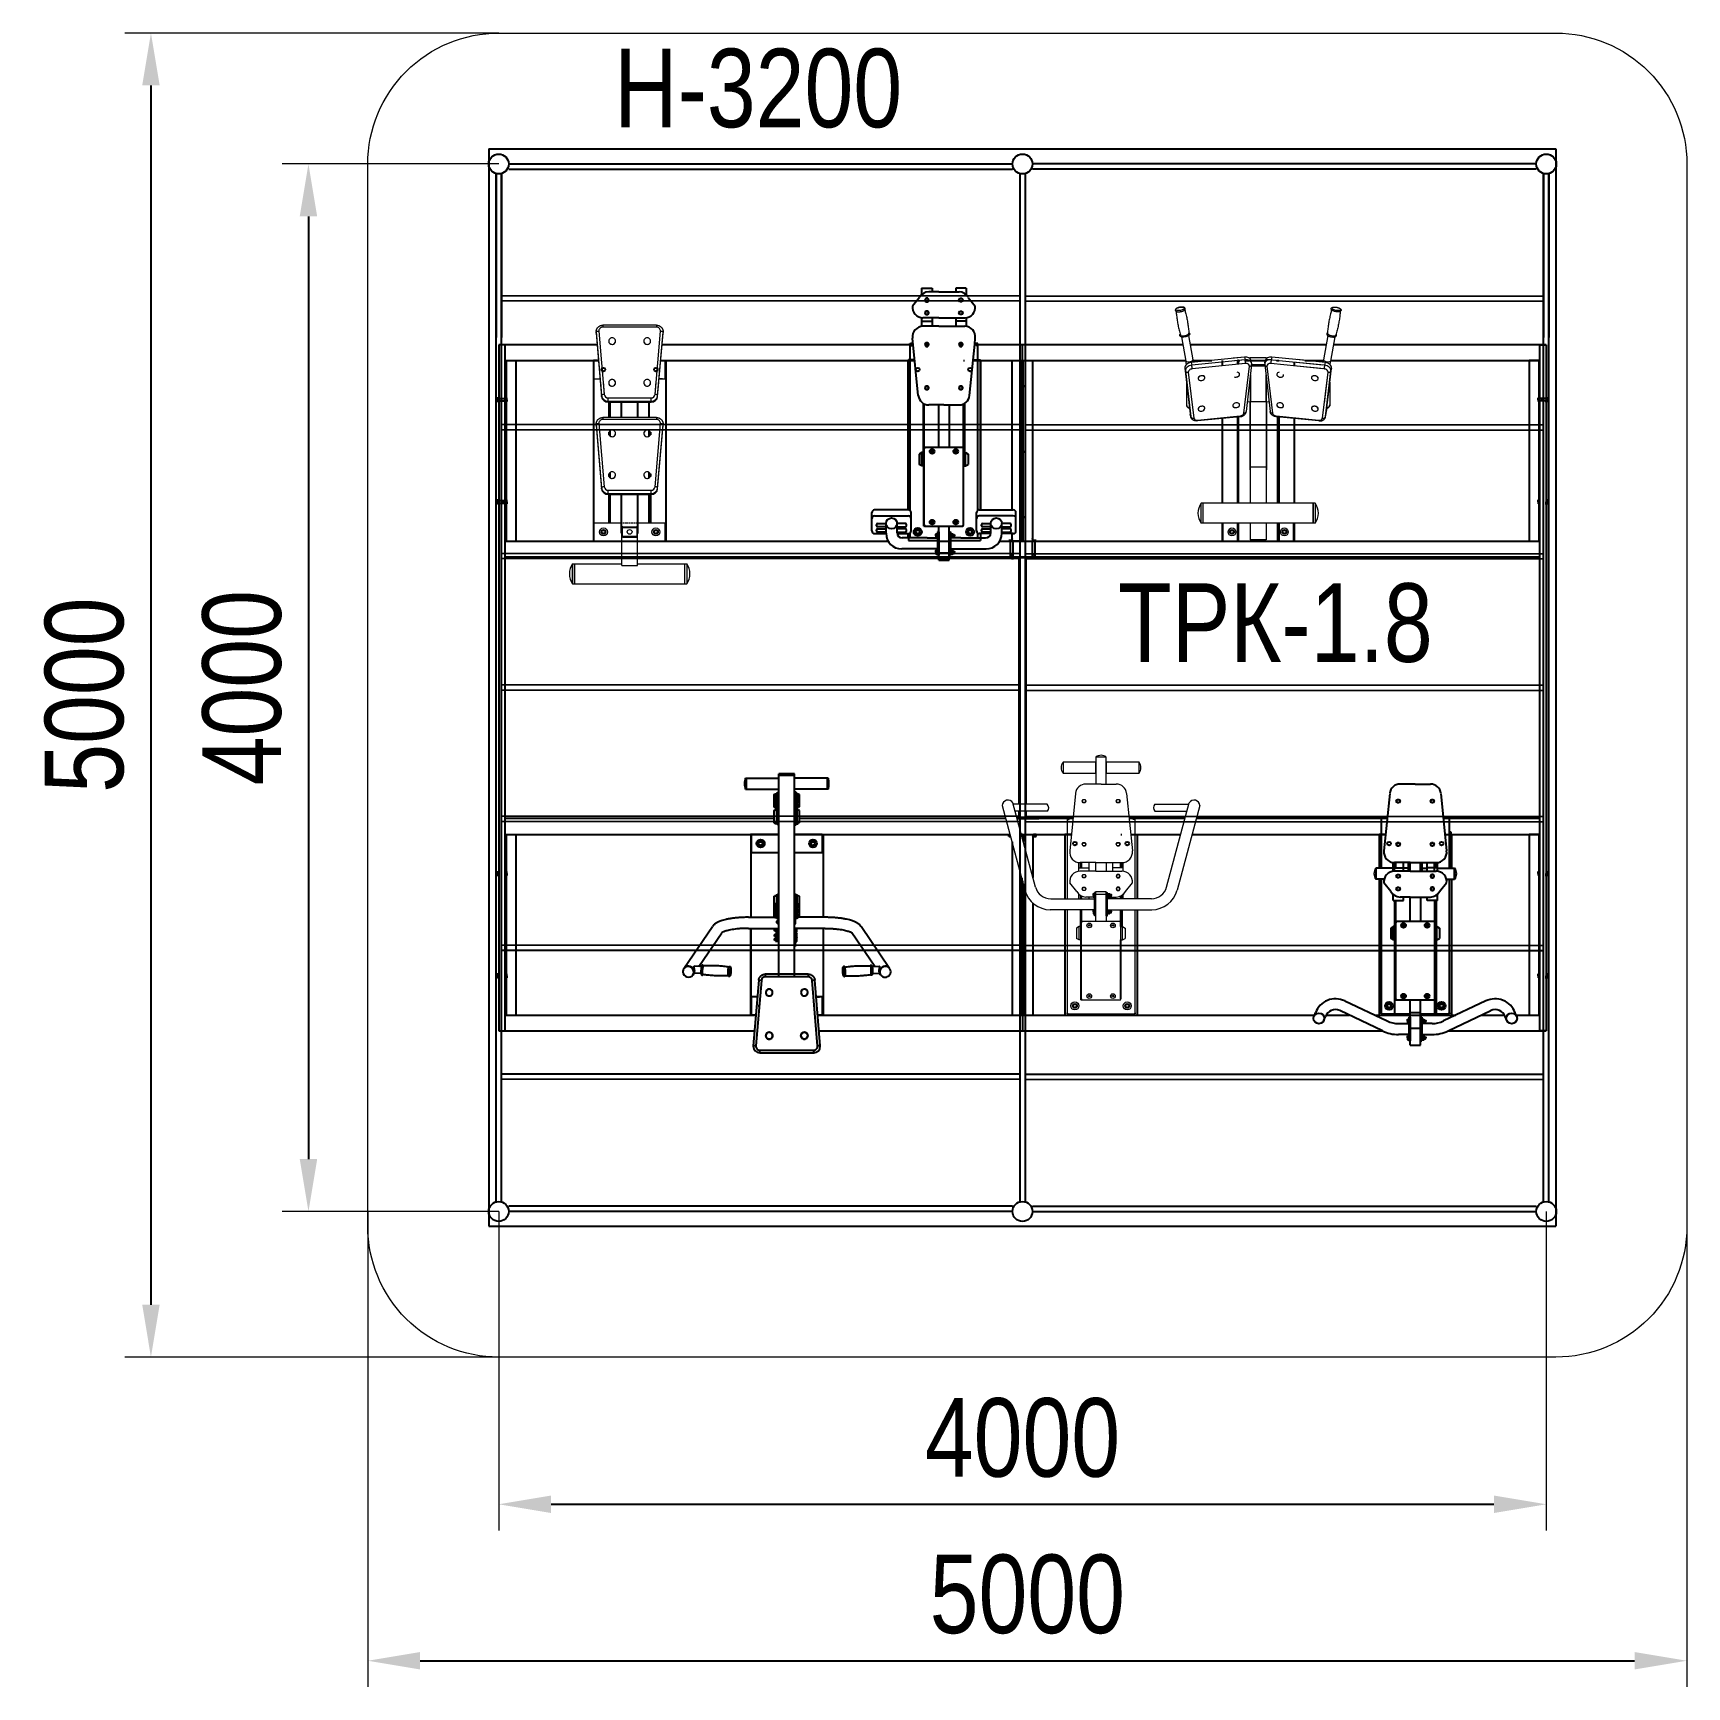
# Model space of a CAD drawing. Header units: millimetres. Extents: x -3690 to 2625, y -3785 to 2530.
import ezdxf

# ---------------------------------------------------------------- set-up
doc = ezdxf.new("R2010")
doc.units = ezdxf.units.MM
for name, pattern in [('K5LT_BASIC', [0]), ('K5LT_DASHED', [6, 4, -2]), ('K5LT_THIN', [0]), ('K5LT_THIN_INCLUDED_TO_HATCHING', [0])]:
    doc.linetypes.add(name, pattern=pattern)
for name, color, linetype in [('DIKOM_АРТИКУЛ', 7, 'Continuous'), ('DIKOM_ЗОНА', 80, 'Continuous'), ('DIKOM_ОБЪЕКТ', 7, 'Continuous'), ('DIKOM_РАЗМЕР_ЗОНА', 7, 'Continuous'), ('DIKOM_РАЗМЕР_ОБЪЕКТА', 7, 'Continuous')]:
    doc.layers.add(name, color=color, linetype=linetype)
doc.styles.add('style1', font='arial.ttf', dxfattribs={"width": 0.8})
doc.dimstyles.new('1-50', dxfattribs={"dimtxt": 300, "dimasz": 200, "dimexe": 100, "dimexo": 0, "dimgap": 100, "dimtad": 1, "dimdec": 0, "dimtxsty": 'style1', "dimcen": 0, "dimclrd": 7, "dimclre": 7, "dimadec": 1, "dimazin": 2, "dimtfac": 1, "dimtdec": 0, "dimtmove": 0, "dimatfit": 3, "dimfxl": 0, "dimlwd": 25, "dimlwe": 18, "dimarcsym": 0})

msp = doc.modelspace()

# ---------------------------------------------------------------- texts
at = {"layer": 'DIKOM_АРТИКУЛ', "color": 7, "linetype": 'Continuous', "lineweight": 15, "insert": (452.8, 428.9), "char_height": 300, "width": 6012.174, "attachment_point": 1, "style": 'style1'}
msp.add_mtext('ТРК-1.8', dxfattribs=at)
at = {"layer": 'DIKOM_РАЗМЕР_ОБЪЕКТА', "color": 7, "linetype": 'Continuous', "lineweight": 15, "insert": (-1471.3, 2470.5), "char_height": 300, "width": 6012.174, "attachment_point": 1, "style": 'style1'}
msp.add_mtext('H-3200', dxfattribs=at)

# ---------------------------------------------------------------- blocks, each defined once
blk = doc.blocks.new('*D0')
at = {"layer": 'Defpoints', "color": 0, "transparency": 16777216}
for p in [(-1912.3, -1969.8), (2087.7, -1969.8), (2087.7, -3088)]:
    blk.add_point(p, dxfattribs=at)
at = {"layer": 'DIKOM_РАЗМЕР_ОБЪЕКТА', "color": 7, "lineweight": 18, "transparency": 16777216}
for p, q in [((-1912.3, -1969.8), (-1912.3, -3188)), ((2087.7, -1969.8), (2087.7, -3188))]:
    blk.add_line(p, q, dxfattribs=at)
at = {"layer": 'DIKOM_РАЗМЕР_ОБЪЕКТА', "color": 7, "lineweight": 25, "transparency": 16777216}
blk.add_line((-1712.3, -3088), (1887.7, -3088), dxfattribs=at)
at = {"layer": 'DIKOM_РАЗМЕР_ОБЪЕКТА', "color": 7, "transparency": 16777216}
for points in [[(-1712.3, -3054.7), (-1712.3, -3121.3), (-1912.3, -3088)], [(1887.7, -3054.7), (1887.7, -3121.3), (2087.7, -3088)]]:
    blk.add_solid(points, dxfattribs=at)
at = {"layer": 'DIKOM_РАЗМЕР_ОБЪЕКТА', "color": 0, "transparency": 16777216, "insert": (87.7, -2834.8), "char_height": 300, "attachment_point": 5, "style": 'style1'}
blk.add_mtext('4000', dxfattribs=at)
blk = doc.blocks.new('*D1')
at = {"layer": 'Defpoints', "color": 0, "transparency": 16777216}
for p in [(-1912.3, 2030.2), (-2638.8, -1969.8), (-1912.3, -1969.8)]:
    blk.add_point(p, dxfattribs=at)
at = {"layer": 'DIKOM_РАЗМЕР_ОБЪЕКТА', "color": 7, "lineweight": 18, "transparency": 16777216}
for p, q in [((-1912.3, 2030.2), (-2738.8, 2030.2)), ((-1912.3, -1969.8), (-2738.8, -1969.8))]:
    blk.add_line(p, q, dxfattribs=at)
at = {"layer": 'DIKOM_РАЗМЕР_ОБЪЕКТА', "color": 7, "lineweight": 25, "transparency": 16777216}
blk.add_line((-2638.8, 1830.2), (-2638.8, -1769.8), dxfattribs=at)
at = {"layer": 'DIKOM_РАЗМЕР_ОБЪЕКТА', "color": 7, "transparency": 16777216}
for points in [[(-2672.1, 1830.2), (-2605.5, 1830.2), (-2638.8, 2030.2)], [(-2672.1, -1769.8), (-2605.5, -1769.8), (-2638.8, -1969.8)]]:
    blk.add_solid(points, dxfattribs=at)
at = {"layer": 'DIKOM_РАЗМЕР_ОБЪЕКТА', "color": 0, "transparency": 16777216, "insert": (-2892, 30.2), "char_height": 300, "attachment_point": 5, "rotation": 90, "style": 'style1'}
blk.add_mtext('4000', dxfattribs=at)
blk = doc.blocks.new('*D2')
at = {"layer": 'Defpoints', "color": 0, "transparency": 16777216}
for p in [(-1912.3, 2530.2), (-3240.3, -2526.1), (-1912.3, -2526.1)]:
    blk.add_point(p, dxfattribs=at)
at = {"layer": 'DIKOM_РАЗМЕР_ЗОНА', "color": 7, "lineweight": 18, "transparency": 16777216}
for p, q in [((-1912.3, 2530.2), (-3340.3, 2530.2)), ((-1912.3, -2526.1), (-3340.3, -2526.1))]:
    blk.add_line(p, q, dxfattribs=at)
at = {"layer": 'DIKOM_РАЗМЕР_ЗОНА', "color": 7, "lineweight": 25, "transparency": 16777216}
blk.add_line((-3240.3, 2330.2), (-3240.3, -2326.1), dxfattribs=at)
at = {"layer": 'DIKOM_РАЗМЕР_ЗОНА', "color": 7, "transparency": 16777216}
for points in [[(-3273.6, 2330.2), (-3207, 2330.2), (-3240.3, 2530.2)], [(-3273.6, -2326.1), (-3207, -2326.1), (-3240.3, -2526.1)]]:
    blk.add_solid(points, dxfattribs=at)
at = {"layer": 'DIKOM_РАЗМЕР_ЗОНА', "color": 0, "transparency": 16777216, "insert": (-3493.5, 2), "char_height": 300, "attachment_point": 5, "rotation": 90, "style": 'style1'}
blk.add_mtext('5000', dxfattribs=at)
blk = doc.blocks.new('*D3')
at = {"layer": 'Defpoints', "color": 0, "transparency": 16777216}
for p in [(-2412.3, -1969.8), (2624.8, -1969.8), (2624.8, -3685.5)]:
    blk.add_point(p, dxfattribs=at)
at = {"layer": 'DIKOM_РАЗМЕР_ЗОНА', "color": 7, "lineweight": 18, "transparency": 16777216}
for p, q in [((-2412.3, -1969.8), (-2412.3, -3785.5)), ((2624.8, -1969.8), (2624.8, -3785.5))]:
    blk.add_line(p, q, dxfattribs=at)
at = {"layer": 'DIKOM_РАЗМЕР_ЗОНА', "color": 7, "lineweight": 25, "transparency": 16777216}
blk.add_line((-2212.3, -3685.5), (2424.8, -3685.5), dxfattribs=at)
at = {"layer": 'DIKOM_РАЗМЕР_ЗОНА', "color": 7, "transparency": 16777216}
for points in [[(-2212.3, -3652.2), (-2212.3, -3718.8), (-2412.3, -3685.5)], [(2424.8, -3652.2), (2424.8, -3718.8), (2624.8, -3685.5)]]:
    blk.add_solid(points, dxfattribs=at)
at = {"layer": 'DIKOM_РАЗМЕР_ЗОНА', "color": 0, "transparency": 16777216, "insert": (106.2, -3432.3), "char_height": 300, "attachment_point": 5, "style": 'style1'}
blk.add_mtext('5000', dxfattribs=at)

# ---------------------------------------------------------------- dimensions: what is measured, and where the dimension line sits
at = {"layer": 'DIKOM_РАЗМЕР_ЗОНА'}
dim = msp.add_linear_dim(base=(-3240.3, -2526.1), p1=(-1912.3, 2530.2), p2=(-1912.3, -2526.1), angle=90, text='5000', dimstyle='1-50', dxfattribs=at)
dim.commit()
dim.dimension.update_dxf_attribs({"geometry": '*D2', "text_midpoint": (-3493.5, 2)})
dim = msp.add_linear_dim(base=(2624.8, -3685.5), p1=(-2412.3, -1969.8), p2=(2624.8, -1969.8), text='5000', dimstyle='1-50', dxfattribs=at)
dim.commit()
dim.dimension.update_dxf_attribs({"geometry": '*D3', "text_midpoint": (106.2, -3432.3)})
at = {"layer": 'DIKOM_РАЗМЕР_ОБЪЕКТА'}
dim = msp.add_linear_dim(base=(-2638.8, -1969.8), p1=(-1912.3, 2030.2), p2=(-1912.3, -1969.8), angle=90, dimstyle='1-50', dxfattribs=at)
dim.commit()
dim.dimension.update_dxf_attribs({"geometry": '*D1', "text_midpoint": (-2638.8, 30.2), "dimtype": 160})
dim = msp.add_linear_dim(base=(2087.7, -3088), p1=(-1912.3, -1969.8), p2=(2087.7, -1969.8), dimstyle='1-50', dxfattribs=at)
dim.commit()
dim.dimension.update_dxf_attribs({"geometry": '*D0', "text_midpoint": (87.7, -3088), "dimtype": 160})

# ---------------------------------------------------------------- hatches: boundary and pattern name
at = {"layer": 'DIKOM_ОБЪЕКТ'}
h = msp.add_hatch(color=256, dxfattribs=at)
h.paths.add_polyline_path([(-842.3, -303.8), (-782.3, -303.8), (-782.3, -298.8), (-842.3, -298.8)])
h.paths.add_polyline_path([(-657.3, -315.2), (-657.3, -357.5), (-654.3, -357.5), (-654.3, -315.2)])
h.paths.add_polyline_path([(-651.3, -336.3), (-652.1, -325.4), (-654.3, -315.2), (-654.3, -357.5), (-652, -346.7)])
h.paths.add_polyline_path([(-967.3, -357.5), (-967.3, -315.2), (-970.3, -315.2), (-970.3, -357.5)])
h.paths.add_polyline_path([(-970.3, -357.5), (-970.3, -315.2), (-972.6, -326), (-973.3, -336.3), (-972.5, -347.3)])

# ---------------------------------------------------------------- linework, layer by layer
at = {"layer": 'DIKOM_ЗОНА', "color": 3, "lineweight": 15}
msp.add_lwpolyline([(-1912.3, 2530.2), (2124.8, 2530.2, -0.414214), (2624.8, 2030.2), (2624.8, -2026.1, -0.414214), (2124.8, -2526.1), (-1912.3, -2526.1, -0.414214), (-2412.3, -2026.1), (-2412.3, 2030.2, -0.414214)], format="xyb", close=True, dxfattribs=at)
at = {"layer": 'DIKOM_ОБЪЕКТ'}
for p, q in [((-1949.5, 2087.7), (2124.8, 2087.7)), ((-1949.5, 2087.7), (-1949.5, -2026.1)), ((2124.8, 2087.7), (2124.8, -2026.1)), ((-1874.3, 2030.2), (49.7, 2030.2)), ((2049.7, 2030.2), (125.7, 2030.2)), ((-1922.3, -1931.8), (-1922.3, 1993.5)), ((-1922.3, 1992.2), (-1922.3, 1367.1)), ((-1902.3, -1931.8), (-1902.3, 1993.5)), ((-1902.3, 1992.2), (-1902.3, 1367.1)), ((-1874.3, 2010.2), (49.7, 2010.2)), ((77.5, 1992.2), (77.5, -1931.8)), ((97.5, 1992.2), (97.5, -1931.8)), ((2049.7, 2010.2), (125.7, 2010.2)), ((2077.7, -1931.8), (2077.7, 1993.5)), ((2077.7, 1992.2), (2077.7, 1367.1)), ((2097.7, -1931.8), (2097.7, 1993.5)), ((2097.7, 1992.2), (2097.7, 1367.1)), ((77.5, 1526.1), (-1902.3, 1527.1)), ((-305.3, 1521), (-332, 1487.7)), ((-297.3, 1555.4), (-257.3, 1555.4)), ((-297.3, 1555.4), (-297.3, 1529.2)), ((-297.3, 1555.4), (-297.3, 1531.1)), ((-281.1, 1517.2), (-284.8, 1510.7)), ((-273.6, 1517.2), (-281.1, 1517.2)), ((-269.8, 1510.7), (-273.6, 1517.2)), ((-232.3, 1541.6), (-270.4, 1541.6)), ((-257.3, 1555.4), (-257.3, 1541.6)), ((-257.3, 1555.4), (-257.3, 1541.6)), ((-232.3, 1541.6), (-154.3, 1541.6)), ((-127.3, 1555.4), (-167.3, 1555.4)), ((-167.3, 1555.4), (-167.3, 1541.6)), ((-167.3, 1555.4), (-167.3, 1541.6)), ((-154.8, 1510.7), (-151.1, 1517.2)), ((-151.1, 1517.2), (-143.6, 1517.2)), ((-143.6, 1517.2), (-139.8, 1510.7)), ((-127.3, 1555.4), (-127.3, 1529.2)), ((-127.3, 1555.4), (-127.3, 1531.1)), ((-119.4, 1521), (-92.6, 1487.7)), ((97.5, 1526.1), (2077.7, 1527.1)), ((77.5, 1506.1), (-1902.3, 1507.1)), ((-284.8, 1510.7), (-281.1, 1504.2)), ((-281.1, 1468), (-284.8, 1461.5)), ((-284.8, 1461.5), (-281.1, 1455)), ((-281.1, 1504.2), (-273.6, 1504.2)), ((-273.6, 1468), (-281.1, 1468)), ((-281.1, 1455), (-273.6, 1455)), ((-273.6, 1504.2), (-269.8, 1510.7)), ((-269.8, 1461.5), (-273.6, 1468)), ((-273.6, 1455), (-269.8, 1461.5)), ((-151.1, 1504.2), (-154.8, 1510.7)), ((-154.8, 1461.5), (-151.1, 1468)), ((-151.1, 1455), (-154.8, 1461.5)), ((-143.6, 1504.2), (-151.1, 1504.2)), ((-151.1, 1468), (-143.6, 1468)), ((-143.6, 1455), (-151.1, 1455)), ((-139.8, 1510.7), (-143.6, 1504.2)), ((-143.6, 1468), (-139.8, 1461.5)), ((-139.8, 1461.5), (-143.6, 1455)), ((97.5, 1506.1), (2077.7, 1507.1)), ((-297.3, 1443.3), (-297.3, 1410)), ((-297.3, 1430.3), (-257.3, 1430.3)), ((-232.3, 1443), (-292.3, 1443)), ((-232.3, 1410.3), (-292.3, 1410.3)), ((-257.3, 1443), (-257.3, 1410.3)), ((-257.3, 1443), (-257.3, 1410.3)), ((-232.3, 1443), (-132.4, 1443)), ((-232.3, 1410.3), (-132.4, 1410.3)), ((-167.3, 1443), (-167.3, 1410.3)), ((-167.3, 1443), (-167.3, 1410.3)), ((-127.3, 1430.3), (-167.3, 1430.3)), ((-127.3, 1443.3), (-127.3, 1410)), ((-1887.3, 1340.2), (-1912.3, 1340.2)), ((-1912.3, 1340.2), (-1912.3, -1279.8)), ((-1536, 1340.2), (-1912.3, 1340.2)), ((-1887.3, -1279.8), (-1887.3, 1340.2)), ((-329.5, 1340.2), (-1288.7, 1340.2)), ((-342.3, 1341.2), (-342.3, 1345.2)), ((-342.3, 1345.2), (-338.3, 1345.2)), ((-342.3, 1341.2), (-342.3, 1151.4)), ((-342.3, 1337.2), (-334.3, 1337.2)), ((-338.3, 1337.2), (-338.3, 1345.2)), ((-330, 1345.2), (-338.3, 1345.2)), ((-338.3, 1341.2), (-334.3, 1341.2)), ((-334.3, 1337.2), (-334.3, 1345.2)), ((-310.1, 1145.6), (-332, 1365.6)), ((-281.1, 1346.8), (-284.8, 1340.3)), ((-284.8, 1340.3), (-281.1, 1333.8)), ((-269.9, 1340.2), (-284.8, 1340.2)), ((-273.6, 1346.8), (-281.1, 1346.8)), ((-281.1, 1333.8), (-273.6, 1333.8)), ((-269.8, 1340.3), (-273.6, 1346.8)), ((-273.6, 1333.8), (-269.8, 1340.3)), ((-151.1, 1346.8), (-154.8, 1340.3)), ((-154.8, 1340.3), (-151.1, 1333.8)), ((-139.9, 1340.2), (-154.8, 1340.2)), ((-143.6, 1346.8), (-151.1, 1346.8)), ((-151.1, 1333.8), (-143.6, 1333.8)), ((-139.8, 1340.3), (-143.6, 1346.8)), ((-143.6, 1333.8), (-139.8, 1340.3)), ((-114.6, 1145.6), (-94.9, 1342.7)), ((87.7, 1340.2), (-95.2, 1340.2)), ((-94.9, 1342.7), (-92.6, 1365.6)), ((-86.3, 1345.2), (-94.7, 1345.2)), ((-90.3, 1337.2), (-90.3, 1345.2)), ((-86.3, 1341.2), (-90.3, 1341.2)), ((-82.3, 1337.2), (-90.3, 1337.2)), ((-86.3, 1345.2), (-82.3, 1345.2)), ((-82.3, 1345.2), (-86.3, 1345.2)), ((-86.3, 1337.2), (-86.3, 1345.2)), ((-82.3, 1341.2), (-82.3, 1345.2)), ((-82.3, 1341.2), (-82.3, 1345.2)), ((-82.3, 1151.4), (-82.3, 1341.2)), ((700.7, 1340.2), (87.7, 1340.2)), ((87.7, 1280.2), (87.7, 1340.2)), ((1247.4, 1340.2), (727.9, 1340.2)), ((2087.7, 1340.2), (1274.6, 1340.2)), ((2062.7, -1279.8), (2062.7, 1340.2)), ((2062.7, 1340.2), (2087.7, 1340.2)), ((2087.7, 1340.2), (2087.7, -1279.8)), ((-1887.3, 1280.2), (-1530.8, 1280.2)), ((-1887.3, 1280.2), (-1847.3, 1280.2)), ((-1887.3, 1180.2), (-1887.3, 1280.2)), ((-1884.3, 1280.2), (-1884.3, 590.2)), ((-1847.3, 1280.2), (-1847.3, 590.2)), ((-1530.8, 1280.2), (-1550.3, 1280.2)), ((-1550.3, 1280.2), (-1550.3, 590.2)), ((-1293.9, 1280.2), (-323.5, 1280.2)), ((-1293.9, 1280.2), (-1274.3, 1280.2)), ((-1274.3, 1280.2), (-1274.3, 590.2)), ((-323.5, 1280.2), (-350.3, 1280.2)), ((-350.3, 1280.2), (-350.3, 709)), ((-323.8, 1282.7), (-348.1, 1282.7)), ((-348.1, 1282.7), (-348.1, 709)), ((-137.3, 1280.2), (-133.3, 1280.2)), ((-137.3, 1280.2), (-133.3, 1280.2)), ((-101.2, 1280.2), (87.7, 1280.2)), ((-101.2, 1280.2), (-74.3, 1280.2)), ((-100.9, 1282.7), (-72.1, 1282.7)), ((-74.3, 1280.2), (-74.3, 709)), ((-72.1, 1282.7), (-72.1, 709)), ((47.7, 709), (47.7, 1280.2)), ((84.7, 590.2), (84.7, 1280.2)), ((87.7, 1280.2), (711.5, 1280.2)), ((87.7, 690.2), (87.7, 1280.2)), ((87.7, 690.2), (87.7, 1280.2)), ((90.7, 590.2), (90.7, 1280.2)), ((127.7, 590.2), (127.7, 1280.2)), ((737.3, 1280.2), (810.2, 1280.2)), ((849.7, 1280.2), (849.7, 1259.2)), ((908.7, 1280.2), (917.9, 1280.2)), ((912.7, 1280.2), (908.7, 1280.2)), ((908.7, 1280.2), (908.7, 1265)), ((912.7, 1265.4), (912.7, 1280.2)), ((938.3, 1280.2), (952.7, 1280.2)), ((960.3, 1280.2), (1015, 1280.2)), ((1057.4, 1280.2), (1066.7, 1280.2)), ((1062.7, 1280.2), (1066.7, 1280.2)), ((1062.7, 1279.6), (1062.7, 1280.2)), ((1066.7, 1280.2), (1066.7, 1279.2)), ((1125.7, 1273.4), (1125.7, 1259.2)), ((1165.2, 1280.2), (1238, 1280.2)), ((1263.8, 1280.2), (2062.7, 1280.2)), ((2062.7, 1280.2), (2022.7, 1280.2)), ((2022.7, 1280.2), (2022.7, 590.2)), ((2059.7, 1280.2), (2059.7, 590.2)), ((2062.7, 1180.2), (2062.7, 1280.2)), ((-1914.3, 1130.2), (-1914.3, 1140.2)), ((-1914.3, 1140.2), (-1912.3, 1140.2)), ((-1914.3, 1139.4), (-1914.3, 1130.2)), ((-1912.3, 1140.2), (-1912.3, 1130.2)), ((-1881.8, 1137.8), (-1884.3, 1137.8)), ((-1884.3, 1137.8), (-1884.3, 1130.2)), ((-1881.8, 1130.2), (-1881.8, 1137.8)), ((-1881.8, 1130.2), (-1881.8, 1137.4)), ((-342.3, 1151.4), (-342.3, 1034.5)), ((-281.1, 1181.8), (-284.8, 1175.3)), ((-284.8, 1175.3), (-281.1, 1168.8)), ((-273.6, 1181.8), (-281.1, 1181.8)), ((-281.1, 1168.8), (-273.6, 1168.8)), ((-269.8, 1175.3), (-273.6, 1181.8)), ((-273.6, 1168.8), (-269.8, 1175.3)), ((-151.1, 1181.8), (-154.8, 1175.3)), ((-154.8, 1175.3), (-151.1, 1168.8)), ((-143.6, 1181.8), (-151.1, 1181.8)), ((-151.1, 1168.8), (-143.6, 1168.8)), ((-139.8, 1175.3), (-143.6, 1181.8)), ((-143.6, 1168.8), (-139.8, 1175.3)), ((-82.3, 1034.5), (-82.3, 1151.4)), ((84.7, 1194.4), (84.7, 1185.2)), ((84.7, 1189.3), (90.7, 1189.3)), ((84.7, 1175.9), (84.7, 1185.2)), ((84.7, 1181), (90.7, 1181)), ((85.3, 1190.2), (90.7, 1190.2)), ((85.3, 1180.2), (90.7, 1180.2)), ((90.7, 1185.2), (90.7, 1192.8)), ((90.7, 1185.2), (90.7, 1177.6)), ((2057.2, 1130.2), (2057.2, 1137.8)), ((2057.2, 1137.8), (2059.7, 1137.8)), ((2057.2, 1130.2), (2057.2, 1137.4)), ((2059.7, 1137.8), (2059.7, 1130.2)), ((2089.7, 1140.2), (2087.7, 1140.2)), ((2087.7, 1140.2), (2087.7, 1130.2)), ((2089.7, 1130.2), (2089.7, 1140.2)), ((2089.7, 1139.4), (2089.7, 1130.2)), ((-1914.3, 1120.9), (-1914.3, 1130.2)), ((-1914.3, 1130.2), (-1914.3, 1120.2)), ((-1914.3, 1120.2), (-1912.3, 1120.2)), ((-1912.3, 1135.2), (-1884.3, 1135.2)), ((-1912.3, 1120.2), (-1912.3, 1130.2)), ((-1912.3, 1125.2), (-1884.3, 1125.2)), ((-1884.3, 1130.6), (-1881.8, 1131.5)), ((-1884.3, 1122.6), (-1884.3, 1130.2)), ((-1881.8, 1129.7), (-1884.3, 1128.8)), ((-1881.8, 1122.6), (-1884.3, 1122.6)), ((-1881.8, 1130.2), (-1881.8, 1122.6)), ((-1881.8, 1130.2), (-1881.8, 1122.9)), ((-1491.3, 1120.5), (-1491.3, 1061.9)), ((-1487.3, 1061.9), (-1487.3, 1120.5)), ((-1337.3, 1061.9), (-1337.3, 1120.5)), ((-291.3, 1116.2), (-291.3, 877.2)), ((-287.3, 647.7), (-287.3, 1114.1)), ((-212.3, 1110.3), (-270.4, 1110.3)), ((-232.3, 947.7), (-232.3, 1110.3)), ((-212.3, 1110.3), (-154.3, 1110.3)), ((-192.3, 1110.3), (-192.3, 947.7)), ((-137.3, 877.2), (-137.3, 1114.1)), ((-133.3, 1116.2), (-133.3, 877.2)), ((2059.7, 1130.6), (2057.2, 1131.5)), ((2057.2, 1130.2), (2057.2, 1122.6)), ((2057.2, 1130.2), (2057.2, 1122.9)), ((2057.2, 1129.7), (2059.7, 1128.8)), ((2057.2, 1122.6), (2059.7, 1122.6)), ((2087.7, 1135.2), (2059.7, 1135.2)), ((2070.7, 1134.3), (2059.7, 1134.3)), ((2059.7, 1122.6), (2059.7, 1130.2)), ((2070.7, 1126), (2059.7, 1126)), ((2087.7, 1125.2), (2059.7, 1125.2)), ((2070.7, 1135.2), (2070.7, 1130.2)), ((2070.7, 1125.2), (2070.7, 1130.2)), ((2087.7, 1120.2), (2087.7, 1130.2)), ((2089.7, 1120.2), (2087.7, 1120.2)), ((2089.7, 1120.9), (2089.7, 1130.2)), ((2089.7, 1130.2), (2089.7, 1120.2)), ((77.5, 1034.1), (-1902.3, 1035.1)), ((77.5, 1014.1), (-1902.3, 1015.1)), ((-1487.3, 991.5), (-1487.3, 1011.3)), ((-1337.3, 991.5), (-1337.3, 1011.3)), ((-342.3, 1034.5), (-342.3, 707.7)), ((-82.3, 707.7), (-82.3, 1034.5)), ((97.5, 1034.1), (2077.7, 1035.1)), ((97.5, 1014.1), (2077.7, 1015.1)), ((849.7, 1061.2), (849.7, 734.4)), ((908.7, 1064.1), (908.7, 734.4)), ((912.7, 734.4), (912.7, 1067.4)), ((1062.7, 734.4), (1062.7, 1067.4)), ((1066.7, 1067), (1066.7, 734.4)), ((1125.7, 1061.2), (1125.7, 734.4)), ((-1491.3, 1006.2), (-1491.3, 996.5)), ((-1333.3, 1006.2), (-1333.3, 996.5)), ((-287.3, 947.7), (-289.3, 947.7)), ((-289.3, 947.7), (-287.3, 947.7)), ((-289.3, 647.7), (-289.3, 947.7)), ((-287.3, 947.7), (-287.3, 942.7)), ((-141.3, 947.7), (-283.3, 947.7)), ((-296.3, 928.2), (-306.3, 922.4)), ((-306.3, 922.4), (-306.3, 882.9)), ((-289.3, 928.2), (-296.3, 928.2)), ((-296.3, 877.2), (-296.3, 928.2)), ((-287.3, 652.7), (-287.3, 942.7)), ((-263.1, 932.7), (-260.2, 937.7)), ((-260.2, 927.7), (-263.1, 932.7)), ((-260.2, 937.7), (-254.5, 937.7)), ((-254.5, 927.7), (-260.2, 927.7)), ((-254.5, 937.7), (-251.6, 932.7)), ((-251.6, 932.7), (-254.5, 927.7)), ((-173.1, 932.7), (-170.2, 937.7)), ((-170.2, 927.7), (-173.1, 932.7)), ((-170.2, 937.7), (-164.5, 937.7)), ((-164.5, 927.7), (-170.2, 927.7)), ((-164.5, 937.7), (-161.6, 932.7)), ((-161.6, 932.7), (-164.5, 927.7)), ((-137.3, 651.7), (-137.3, 943.7)), ((-137.3, 928.2), (-130.3, 928.2)), ((-130.3, 928.2), (-120.3, 922.4)), ((-130.3, 877.2), (-130.3, 928.2)), ((-120.3, 922.4), (-120.3, 882.9)), ((84.7, 944.4), (84.7, 935.2)), ((84.7, 939.3), (90.7, 939.3)), ((84.7, 925.9), (84.7, 935.2)), ((84.7, 931), (90.7, 931)), ((85.3, 940.2), (90.7, 940.2)), ((85.3, 930.2), (90.7, 930.2)), ((90.7, 935.2), (90.7, 942.8)), ((90.7, 935.2), (90.7, 927.6)), ((-1491.3, 846.8), (-1491.3, 837.1)), ((-1487.3, 832.1), (-1487.3, 851.9)), ((-1337.3, 832.1), (-1337.3, 851.9)), ((-1333.3, 846.8), (-1333.3, 837.1)), ((-296.3, 877.2), (-306.3, 882.9)), ((-289.3, 877.2), (-296.3, 877.2)), ((-137.3, 877.2), (-130.3, 877.2)), ((-130.3, 877.2), (-120.3, 882.9)), ((-1491.3, 767.9), (-1491.3, 660.2)), ((-1487.3, 660.2), (-1487.3, 767.9)), ((-1337.3, 660.2), (-1337.3, 767.9)), ((-1333.3, 767.9), (-1333.3, 660.2)), ((-1914.3, 740.2), (-1914.3, 750.2)), ((-1914.3, 750.2), (-1912.3, 750.2)), ((-1914.3, 749.4), (-1914.3, 740.2)), ((-1914.3, 730.9), (-1914.3, 740.2)), ((-1914.3, 740.2), (-1914.3, 730.2)), ((-1914.3, 730.2), (-1912.3, 730.2)), ((-1912.3, 750.2), (-1912.3, 740.2)), ((-1912.3, 745.2), (-1884.3, 745.2)), ((-1912.3, 730.2), (-1912.3, 740.2)), ((-1912.3, 735.2), (-1884.3, 735.2)), ((-1895.3, 745.2), (-1895.3, 740.2)), ((-1895.3, 744.3), (-1884.3, 744.3)), ((-1895.3, 735.2), (-1895.3, 740.2)), ((-1895.3, 736), (-1884.3, 736)), ((-1881.8, 747.8), (-1884.3, 747.8)), ((-1884.3, 747.8), (-1884.3, 740.2)), ((-1884.3, 740.6), (-1881.8, 741.5)), ((-1884.3, 732.6), (-1884.3, 740.2)), ((-1881.8, 739.7), (-1884.3, 738.8)), ((-1881.8, 732.6), (-1884.3, 732.6)), ((-1881.8, 740.2), (-1881.8, 747.8)), ((-1881.8, 740.2), (-1881.8, 747.4)), ((-1881.8, 740.2), (-1881.8, 732.6)), ((-1881.8, 740.2), (-1881.8, 732.9)), ((-487.3, 629), (-487.3, 699)), ((-347.3, 709), (-477.3, 709)), ((-337.3, 629), (-337.3, 699)), ((-87.3, 629), (-87.3, 699)), ((-77.3, 709), (52.7, 709)), ((62.7, 629), (62.7, 699)), ((2057.2, 740.2), (2057.2, 747.8)), ((2057.2, 747.8), (2059.7, 747.8)), ((2057.2, 740.2), (2057.2, 747.4)), ((2059.7, 740.6), (2057.2, 741.5)), ((2057.2, 740.2), (2057.2, 732.6)), ((2057.2, 740.2), (2057.2, 732.9)), ((2057.2, 739.7), (2059.7, 738.8)), ((2057.2, 732.6), (2059.7, 732.6)), ((2059.7, 747.8), (2059.7, 740.2)), ((2059.7, 732.6), (2059.7, 740.2)), ((2089.7, 750.2), (2087.7, 750.2)), ((2087.7, 750.2), (2087.7, 740.2)), ((2087.7, 730.2), (2087.7, 740.2)), ((2089.7, 730.2), (2087.7, 730.2)), ((2089.7, 740.2), (2089.7, 750.2)), ((2089.7, 749.4), (2089.7, 740.2)), ((2089.7, 730.9), (2089.7, 740.2)), ((2089.7, 740.2), (2089.7, 730.2)), ((-477.3, 686.7), (-347.3, 686.7)), ((-469.3, 648.5), (-469.3, 652.8)), ((-469.3, 628.7), (-469.3, 633)), ((-465.3, 656.8), (-433.3, 656.8)), ((-433.3, 644.5), (-465.3, 644.5)), ((-465.3, 637), (-433.3, 637)), ((-433.3, 620.2), (-433.3, 657.7)), ((-391.3, 622.2), (-391.3, 657.7)), ((-359.3, 656.8), (-391.3, 656.8)), ((-391.3, 644.5), (-359.3, 644.5)), ((-359.3, 637), (-391.3, 637)), ((-355.3, 648.5), (-355.3, 652.8)), ((-355.3, 628.7), (-355.3, 633)), ((-289.3, 647.7), (-287.3, 647.7)), ((-289.3, 647.7), (-287.3, 647.7)), ((-287.3, 647.7), (-287.3, 652.7)), ((-283.3, 647.7), (-141.3, 647.7)), ((-263.1, 662.7), (-260.2, 667.7)), ((-260.2, 657.7), (-263.1, 662.7)), ((-260.2, 667.7), (-254.5, 667.7)), ((-254.5, 657.7), (-260.2, 657.7)), ((-254.5, 667.7), (-251.6, 662.7)), ((-251.6, 662.7), (-254.5, 657.7)), ((-232.3, 516.9), (-232.3, 647.7)), ((-192.3, 516.9), (-192.3, 647.7)), ((-173.1, 662.7), (-170.2, 667.7)), ((-170.2, 657.7), (-173.1, 662.7)), ((-170.2, 667.7), (-164.5, 667.7)), ((-164.5, 657.7), (-170.2, 657.7)), ((-164.5, 667.7), (-161.6, 662.7)), ((-161.6, 662.7), (-164.5, 657.7)), ((52.7, 686.7), (-77.3, 686.7)), ((-69.3, 648.5), (-69.3, 652.8)), ((-69.3, 628.7), (-69.3, 633)), ((-65.3, 656.8), (-33.3, 656.8)), ((-33.3, 644.5), (-65.3, 644.5)), ((-65.3, 637), (-33.3, 637)), ((-33.3, 622.2), (-33.3, 657.7)), ((8.7, 620.2), (8.7, 657.7)), ((40.7, 656.8), (8.7, 656.8)), ((8.7, 644.5), (40.7, 644.5)), ((40.7, 637), (8.7, 637)), ((44.7, 648.5), (44.7, 652.8)), ((44.7, 628.7), (44.7, 633)), ((84.7, 694.4), (84.7, 685.2)), ((84.7, 689.3), (90.7, 689.3)), ((84.7, 675.9), (84.7, 685.2)), ((84.7, 681), (90.7, 681)), ((85.3, 690.2), (90.7, 690.2)), ((85.3, 680.2), (90.7, 680.2)), ((87.7, 690.2), (87.7, 590.2)), ((87.7, 690.2), (87.7, 590.2)), ((90.7, 685.2), (90.7, 692.8)), ((90.7, 685.2), (90.7, 677.6)), ((849.7, 658.4), (849.7, 590.2)), ((908.7, 658.4), (908.7, 590.2)), ((912.7, 590.2), (912.7, 658.4)), ((1062.7, 590.2), (1062.7, 658.4)), ((1066.7, 658.4), (1066.7, 590.2)), ((1125.7, 658.4), (1125.7, 590.2)), ((-1887.3, 590.2), (-425.3, 590.2)), ((-477.3, 619), (-433.3, 619)), ((-433.3, 624.7), (-465.3, 624.7)), ((-391.3, 624.7), (-359.3, 624.7)), ((-391.1, 619), (-347.3, 619)), ((-276.7, 602.2), (-371.3, 602.2)), ((-350.3, 619), (-350.3, 602.2)), ((-348.1, 619), (-348.1, 592.7)), ((-348.1, 592.7), (-232.3, 592.7)), ((-342.3, 620.4), (-342.3, 602.2)), ((-276.7, 602.2), (-237.3, 602.2)), ((-242.6, 616.9), (-241.9, 618.3)), ((-242.6, 610.8), (-242.6, 616.9)), ((-242.6, 610.8), (-242.6, 604.6)), ((-242.6, 604.6), (-241.9, 603.3)), ((-241.9, 618.3), (-237.3, 618.3)), ((-241.9, 614.5), (-237.3, 614.5)), ((-241.9, 607), (-237.3, 607)), ((-241.9, 603.3), (-237.3, 603.3)), ((-232.3, 626), (-237.3, 626)), ((-237.3, 626), (-237.3, 536.5)), ((-237.3, 618.3), (-237.3, 610.8)), ((-237.3, 603.3), (-237.3, 610.8)), ((-237.3, 590.2), (-187.3, 590.2)), ((-232.3, 626), (-232.3, 536.5)), ((-192.3, 626), (-192.3, 536.5)), ((-192.3, 626), (-187.3, 626)), ((-192.3, 592.7), (-72.1, 592.7)), ((-187.3, 626), (-187.3, 536.5)), ((-187.3, 610.8), (-187.3, 616.9)), ((-187.3, 616.9), (-185.3, 616.9)), ((-185.3, 611.1), (-187.3, 611.9)), ((-187.3, 610.8), (-187.3, 604.7)), ((-187.3, 610.4), (-185.3, 609.6)), ((-187.3, 604.7), (-185.3, 604.7)), ((-148, 602.2), (-187.3, 602.2)), ((-185.3, 616.6), (-184.4, 618.3)), ((-185.3, 616.9), (-185.3, 610.8)), ((-185.3, 610.8), (-185.3, 616.6)), ((-185.3, 604.7), (-185.3, 610.8)), ((-185.3, 610.8), (-185.3, 604.9)), ((-185.3, 604.9), (-184.4, 603.3)), ((-184.4, 618.3), (-179.5, 618.3)), ((-184.4, 614.5), (-179.5, 614.5)), ((-184.4, 607), (-179.5, 607)), ((-184.4, 603.3), (-179.5, 603.3)), ((-179.5, 618.3), (-178.5, 616.6)), ((-179.5, 603.3), (-178.5, 604.9)), ((-178.5, 616.6), (-178.5, 610.8)), ((-178.5, 614.8), (-173.6, 614.8)), ((-178.5, 614.1), (-172.9, 614.1)), ((-178.5, 604.9), (-178.5, 610.8)), ((-178.5, 607.4), (-172.9, 607.4)), ((-178.5, 606.8), (-173.6, 606.8)), ((-173.6, 614.8), (-172.3, 613.5)), ((-173.6, 614.8), (-173.6, 610.8)), ((-173.6, 606.8), (-173.6, 610.8)), ((-173.6, 606.8), (-172.3, 608)), ((-172.3, 613.5), (-172.3, 610.8)), ((-172.3, 608), (-172.3, 610.8)), ((-148, 602.2), (-53.3, 602.2)), ((-82.3, 602.2), (-82.3, 620.4)), ((-33.6, 619), (-77.3, 619)), ((-72.1, 619), (-72.1, 592.7)), ((-33.3, 624.7), (-65.3, 624.7)), ((0.6, 590.2), (87.7, 590.2)), ((52.7, 619), (8.6, 619)), ((8.7, 624.7), (40.7, 624.7)), ((45.2, 592.2), (35.2, 592.2)), ((35.2, 592.2), (35.2, 590.2)), ((35.2, 590.2), (45.2, 590.2)), ((35.9, 592.2), (45.2, 592.2)), ((40.2, 590.2), (40.2, 526.2)), ((47.7, 592.2), (45.2, 592.2)), ((45.2, 592.2), (47.7, 592.2)), ((55.2, 590.2), (45.2, 590.2)), ((47.7, 590.2), (47.7, 619)), ((87.7, 590.2), (47.7, 590.2)), ((50.2, 590.2), (50.2, 526.2)), ((87.7, 590.2), (2062.7, 590.2)), ((87.7, 590.2), (127.7, 590.2)), ((120.2, 590.2), (130.2, 590.2)), ((125.2, 590.2), (125.2, 526.2)), ((127.7, 592.2), (130.2, 592.2)), ((130.2, 592.2), (127.7, 592.2)), ((139.4, 592.2), (130.2, 592.2)), ((130.2, 592.2), (140.2, 592.2)), ((140.2, 590.2), (130.2, 590.2)), ((135.2, 590.2), (135.2, 526.2)), ((140.2, 592.2), (140.2, 590.2)), ((77.5, 542.1), (-1902.3, 543.1)), ((77.5, 522.1), (-1902.3, 523.1)), ((-1887.3, 530.2), (87.7, 530.2)), ((-276.7, 560.2), (-373.3, 560.2)), ((-237.3, 560.2), (-276.7, 560.2)), ((-242.6, 553.6), (-241.9, 554.9)), ((-242.6, 547.4), (-242.6, 553.6)), ((-242.6, 547.4), (-242.6, 541.2)), ((-242.6, 541.2), (-241.9, 539.9)), ((-241.9, 554.9), (-237.3, 554.9)), ((-241.9, 551.2), (-237.3, 551.2)), ((-241.9, 543.7), (-237.3, 543.7)), ((-241.9, 539.9), (-237.3, 539.9)), ((-237.3, 554.9), (-237.3, 547.4)), ((-237.3, 539.9), (-237.3, 547.4)), ((-232.3, 536.5), (-237.3, 536.5)), ((-232.3, 545.6), (-192.3, 545.6)), ((-232.3, 516.9), (-192.3, 516.9)), ((-192.3, 536.5), (-187.3, 536.5)), ((-187.3, 560.2), (-148, 560.2)), ((-187.3, 547.4), (-187.3, 553.5)), ((-187.3, 553.5), (-185.3, 553.5)), ((-185.3, 547.8), (-187.3, 548.5)), ((-187.3, 547.4), (-187.3, 541.3)), ((-187.3, 547), (-185.3, 546.3)), ((-187.3, 541.3), (-185.3, 541.3)), ((-185.3, 553.3), (-184.4, 554.9)), ((-185.3, 553.5), (-185.3, 547.4)), ((-185.3, 547.4), (-185.3, 553.3)), ((-185.3, 541.3), (-185.3, 547.4)), ((-185.3, 547.4), (-185.3, 541.6)), ((-185.3, 541.6), (-184.4, 539.9)), ((-184.4, 554.9), (-179.5, 554.9)), ((-184.4, 551.2), (-179.5, 551.2)), ((-184.4, 543.7), (-179.5, 543.7)), ((-184.4, 539.9), (-179.5, 539.9)), ((-179.5, 554.9), (-178.5, 553.3)), ((-179.5, 539.9), (-178.5, 541.6)), ((-178.5, 553.3), (-178.5, 547.4)), ((-178.5, 551.4), (-173.6, 551.4)), ((-178.5, 550.7), (-172.9, 550.7)), ((-178.5, 541.6), (-178.5, 547.4)), ((-178.5, 544.1), (-172.9, 544.1)), ((-178.5, 543.4), (-173.6, 543.4)), ((-173.6, 551.4), (-172.3, 550.2)), ((-173.6, 551.4), (-173.6, 547.4)), ((-173.6, 543.4), (-173.6, 547.4)), ((-173.6, 543.4), (-172.3, 544.7)), ((-172.3, 550.2), (-172.3, 547.4)), ((-172.3, 544.7), (-172.3, 547.4)), ((-148, 560.2), (-51.3, 560.2)), ((25.2, 530.2), (150.2, 530.2)), ((25.2, 526.2), (25.2, 530.2)), ((150.2, 526.2), (25.2, 526.2)), ((37.6, 523.7), (37.6, 526.2)), ((37.6, 526.2), (45.2, 526.2)), ((45.2, 523.7), (37.6, 523.7)), ((45.2, 523.7), (37.9, 523.7)), ((40.2, 538.2), (45.2, 538.2)), ((41, 538.2), (41, 526.2)), ((44.7, 523.7), (43.8, 526.2)), ((50.2, 538.2), (45.2, 538.2)), ((52.8, 526.2), (45.2, 526.2)), ((45.2, 523.7), (52.8, 523.7)), ((45.2, 523.7), (52.4, 523.7)), ((45.6, 526.2), (46.5, 523.7)), ((49.3, 538.2), (49.3, 526.2)), ((52.8, 523.7), (52.8, 526.2)), ((75.2, -414.5), (75.2, 526.2)), ((87.7, 530.2), (2062.7, 530.2)), ((97.5, 542.1), (2077.7, 543.1)), ((97.5, 522.1), (2077.7, 523.1)), ((100.2, 526.2), (100.2, -414.5)), ((122.6, 523.7), (122.6, 526.2)), ((122.6, 526.2), (130.2, 526.2)), ((130.2, 523.7), (122.6, 523.7)), ((130.2, 523.7), (122.9, 523.7)), ((125.2, 538.2), (130.2, 538.2)), ((126, 538.2), (126, 526.2)), ((129.7, 523.7), (128.8, 526.2)), ((135.2, 538.2), (130.2, 538.2)), ((137.8, 526.2), (130.2, 526.2)), ((130.2, 523.7), (137.8, 523.7)), ((130.2, 523.7), (137.4, 523.7)), ((130.6, 526.2), (131.5, 523.7)), ((134.3, 538.2), (134.3, 526.2)), ((137.8, 523.7), (137.8, 526.2)), ((150.2, 530.2), (150.2, 526.2)), ((77.5, 40.1), (-1902.3, 41.1)), ((77.5, 20.1), (-1902.3, 21.1)), ((97.5, 40.1), (2077.7, 41.1)), ((97.5, 20.1), (2077.7, 21.1)), ((-970.3, -315.2), (-842.3, -315.2)), ((-970.3, -357.5), (-970.3, -315.2)), ((-967.3, -357.5), (-967.3, -315.2)), ((-967.3, -315.2), (-967.3, -357.5)), ((-782.3, -298.8), (-842.3, -298.8)), ((-842.3, -1068.7), (-842.3, -298.8)), ((-782.3, -303.8), (-842.3, -303.8)), ((-842.3, -303.8), (-782.3, -303.8)), ((-782.3, -1068.7), (-782.3, -298.8)), ((-654.3, -315.2), (-782.3, -315.2)), ((-657.3, -357.5), (-657.3, -315.2)), ((-654.3, -315.2), (-654.3, -357.5)), ((-970.3, -357.5), (-842.3, -357.5)), ((-861.3, -377.3), (-857.8, -376.7)), ((-861.3, -377.3), (-861.3, -424.8)), ((-858.5, -376.9), (-859.7, -378.1)), ((-859.7, -383.6), (-859.7, -378.1)), ((-859.7, -378.1), (-857.8, -378.1)), ((-857.8, -376.9), (-858.5, -376.9)), ((-858.5, -384.9), (-858.5, -376.9)), ((-857.8, -374.4), (-857.8, -387.4)), ((-857.8, -374.4), (-852.7, -374.4)), ((-848.3, -373.4), (-852.7, -373.4)), ((-852.7, -388.4), (-852.7, -373.4)), ((-848.3, -377.1), (-852.7, -377.1)), ((-848.3, -368.8), (-842.3, -368.8)), ((-848.3, -368.8), (-848.3, -493.8)), ((-848.3, -373.8), (-842.3, -373.8)), ((-654.3, -357.5), (-782.3, -357.5)), ((-776.3, -368.8), (-782.3, -368.8)), ((-776.3, -373.8), (-782.3, -373.8)), ((-776.3, -493.8), (-776.3, -368.8)), ((-776.3, -372.9), (-774.7, -372.9)), ((-774.7, -372.9), (-774.7, -388.9)), ((-774.7, -373.4), (-770.2, -373.4)), ((-774.7, -377.1), (-770.2, -377.1)), ((-770.2, -373.4), (-769.4, -374.7)), ((-770.2, -373.4), (-770.2, -373.4)), ((-769.4, -387.1), (-769.4, -374.7)), ((-763.3, -377.3), (-769.4, -376.2)), ((-763.3, -424.8), (-763.3, -377.3)), ((1489.9, -373.1), (1468, -593.1)), ((1587.7, -337.8), (1529.6, -337.8)), ((1587.7, -337.8), (1645.7, -337.8)), ((1685.4, -373.1), (1707.4, -593.1)), ((-861.3, -424.8), (-857.8, -425.4)), ((-861.3, -438.1), (-851.3, -436.3)), ((-861.3, -438.1), (-861.3, -485.6)), ((-858.5, -384.9), (-859.7, -383.6)), ((-859.7, -383.6), (-857.8, -383.6)), ((-858.5, -396.8), (-859.7, -398.1)), ((-859.7, -403.6), (-859.7, -398.1)), ((-859.7, -398.1), (-857.8, -398.1)), ((-858.5, -404.8), (-859.7, -403.6)), ((-859.7, -403.6), (-857.8, -403.6)), ((-858.5, -416.9), (-859.7, -418.1)), ((-859.7, -423.6), (-859.7, -418.1)), ((-859.7, -418.1), (-857.8, -418.1)), ((-858.5, -424.9), (-859.7, -423.6)), ((-859.7, -423.6), (-857.8, -423.6)), ((-857.8, -384.9), (-858.5, -384.9)), ((-857.8, -396.8), (-858.5, -396.8)), ((-858.5, -404.8), (-858.5, -396.8)), ((-857.8, -404.8), (-858.5, -404.8)), ((-857.8, -416.9), (-858.5, -416.9)), ((-858.5, -424.9), (-858.5, -416.9)), ((-857.8, -424.9), (-858.5, -424.9)), ((-857.8, -387.4), (-852.7, -387.4)), ((-857.8, -394.3), (-857.8, -407.3)), ((-857.8, -394.3), (-852.7, -394.3)), ((-857.8, -407.3), (-852.7, -407.3)), ((-857.8, -414.4), (-857.8, -427.4)), ((-857.8, -414.4), (-852.7, -414.4)), ((-857.8, -427.4), (-852.7, -427.4)), ((-857.8, -435.3), (-852.7, -435.3)), ((-857.8, -435.3), (-857.8, -437.5)), ((-848.3, -384.6), (-852.7, -384.6)), ((-848.3, -388.4), (-852.7, -388.4)), ((-848.3, -393.3), (-852.7, -393.3)), ((-852.7, -408.3), (-852.7, -393.3)), ((-848.3, -397), (-852.7, -397)), ((-848.3, -404.5), (-852.7, -404.5)), ((-848.3, -408.3), (-852.7, -408.3)), ((-848.3, -413.4), (-852.7, -413.4)), ((-852.7, -428.4), (-852.7, -413.4)), ((-848.3, -417.1), (-852.7, -417.1)), ((-848.3, -424.6), (-852.7, -424.6)), ((-848.3, -428.4), (-852.7, -428.4)), ((-852.7, -436.6), (-852.7, -434.3)), ((-848.3, -434.3), (-852.7, -434.3)), ((-851.3, -388.4), (-851.3, -393.3)), ((-851.3, -408.3), (-851.3, -413.4)), ((-851.3, -436.3), (-851.3, -487.3)), ((-851.3, -436.3), (-848.3, -436.3)), ((-848.3, -427.8), (-842.3, -427.8)), ((-848.3, -432.8), (-842.3, -432.8)), ((-848.3, -433), (-842.3, -433)), ((-776.3, -427.8), (-782.3, -427.8)), ((-776.3, -432.8), (-782.3, -432.8)), ((-776.3, -433), (-782.3, -433)), ((-776.3, -388.9), (-774.7, -388.9)), ((-776.3, -392.8), (-774.7, -392.8)), ((-776.3, -408.8), (-774.7, -408.8)), ((-776.3, -412.9), (-774.7, -412.9)), ((-776.3, -428.9), (-774.7, -428.9)), ((-776.3, -433.8), (-774.7, -433.8)), ((-773.3, -436.3), (-776.3, -436.3)), ((-774.7, -384.6), (-770.2, -384.6)), ((-774.7, -388.4), (-770.2, -388.4)), ((-774.7, -392.8), (-774.7, -408.8)), ((-774.7, -393.3), (-770.2, -393.3)), ((-774.7, -397), (-770.2, -397)), ((-774.7, -404.5), (-770.2, -404.5)), ((-774.7, -408.3), (-770.2, -408.3)), ((-774.7, -412.9), (-774.7, -428.9)), ((-774.7, -413.4), (-770.2, -413.4)), ((-774.7, -417.1), (-770.2, -417.1)), ((-774.7, -424.6), (-770.2, -424.6)), ((-774.7, -428.4), (-770.2, -428.4)), ((-774.7, -433.8), (-774.7, -436.3)), ((-774.7, -434.3), (-770.2, -434.3)), ((-773.3, -393.3), (-773.3, -388.4)), ((-773.3, -413.4), (-773.3, -408.3)), ((-763.3, -438.1), (-773.3, -436.3)), ((-773.3, -487.3), (-773.3, -436.3)), ((-770.2, -388.4), (-769.4, -387.1)), ((-770.2, -388.4), (-770.2, -388.4)), ((-770.2, -393.3), (-769.4, -394.6)), ((-770.2, -393.3), (-770.2, -393.3)), ((-770.2, -408.3), (-769.4, -407)), ((-770.2, -408.3), (-770.2, -408.3)), ((-770.2, -413.4), (-769.4, -414.7)), ((-770.2, -413.4), (-770.2, -413.4)), ((-770.2, -428.4), (-769.4, -427.1)), ((-770.2, -428.4), (-770.2, -428.4)), ((-770.2, -434.3), (-769.4, -435.7)), ((-769.4, -407), (-769.4, -394.6)), ((-769.4, -427.1), (-769.4, -414.7)), ((-763.3, -424.8), (-769.4, -425.9)), ((-769.4, -437), (-769.4, -435.7)), ((-763.3, -485.6), (-763.3, -438.1)), ((75.2, -465.8), (75.2, -441.5)), ((100.2, -441.5), (100.2, -465.8)), ((1515.2, -402.8), (1518.9, -396.3)), ((1518.9, -409.3), (1515.2, -402.8)), ((1518.9, -396.3), (1526.4, -396.3)), ((1526.4, -409.3), (1518.9, -409.3)), ((1526.4, -396.3), (1530.2, -402.8)), ((1530.2, -402.8), (1526.4, -409.3)), ((1645.2, -402.8), (1648.9, -396.3)), ((1648.9, -409.3), (1645.2, -402.8)), ((1648.9, -396.3), (1656.4, -396.3)), ((1656.4, -409.3), (1648.9, -409.3)), ((1656.4, -396.3), (1660.2, -402.8)), ((1660.2, -402.8), (1656.4, -409.3)), ((77.5, -461.9), (-1902.3, -460.9)), ((77.5, -481.9), (-1902.3, -480.9)), ((-861.3, -469.8), (-1887.3, -469.8)), ((-861.3, -485.6), (-851.3, -487.3)), ((-857.8, -486.2), (-857.8, -488.3)), ((-857.8, -488.3), (-852.7, -488.3)), ((-852.7, -489.4), (-852.7, -487.1)), ((-848.3, -489.4), (-852.7, -489.4)), ((-842.3, -469.8), (-851.3, -469.8)), ((-851.3, -487.3), (-848.3, -487.3)), ((-842.3, -493.8), (-848.3, -493.8)), ((-773.3, -469.8), (-782.3, -469.8)), ((-782.3, -493.8), (-776.3, -493.8)), ((-773.3, -487.3), (-776.3, -487.3)), ((-776.3, -489.8), (-774.7, -489.8)), ((-774.7, -487.3), (-774.7, -489.8)), ((-774.7, -489.4), (-770.2, -489.4)), ((-763.3, -485.6), (-773.3, -487.3)), ((-770.2, -489.4), (-769.4, -488)), ((-769.4, -488), (-769.4, -486.7)), ((23.9, -469.8), (-763.3, -469.8)), ((150.2, -465.8), (66.3, -465.8)), ((87.7, -469.8), (67.4, -469.8)), ((67.4, -469.8), (150.2, -469.8)), ((280.3, -469.8), (87.7, -469.8)), ((97.5, -461.9), (2077.7, -460.9)), ((97.5, -481.9), (2077.7, -480.9)), ((130.2, -463.3), (122.6, -463.3)), ((122.6, -463.3), (122.6, -465.8)), ((122.6, -465.8), (130.2, -465.8)), ((130.2, -463.3), (122.9, -463.3)), ((129.7, -463.3), (128.8, -465.8)), ((130.2, -463.3), (137.8, -463.3)), ((130.2, -463.3), (137.4, -463.3)), ((137.8, -465.8), (130.2, -465.8)), ((130.6, -465.8), (131.5, -463.3)), ((137.8, -463.3), (137.8, -465.8)), ((150.2, -469.8), (150.2, -465.8)), ((707.9, -469.8), (495.1, -469.8)), ((1480.3, -469.8), (751.4, -469.8)), ((1457.7, -468.8), (1457.7, -464.8)), ((1457.7, -464.8), (1461.7, -464.8)), ((1457.7, -468.8), (1457.7, -658.6)), ((1480.8, -464.8), (1461.7, -464.8)), ((1713.7, -464.8), (1694.6, -464.8)), ((2062.7, -469.8), (1695.1, -469.8)), ((1713.7, -464.8), (1717.7, -464.8)), ((1717.7, -464.8), (1713.7, -464.8)), ((1717.7, -468.8), (1717.7, -464.8)), ((1717.7, -468.8), (1717.7, -464.8)), ((1717.7, -658.6), (1717.7, -468.8)), ((-1887.3, -529.8), (-842.3, -529.8)), ((-1887.3, -529.8), (-1847.3, -529.8)), ((-1887.3, -629.8), (-1887.3, -529.8)), ((-1884.3, -529.8), (-1884.3, -1219.8)), ((-1847.3, -529.8), (-1847.3, -1219.8)), ((-887.3, -529.8), (-950.3, -529.8)), ((-948, -846.4), (-948, -529.8)), ((-947.3, -599.8), (-947.3, -529.8)), ((-842.3, -529.8), (-947.3, -529.8)), ((-782.3, -529.8), (40, -529.8)), ((-677.3, -529.8), (-782.3, -529.8)), ((-737.3, -529.8), (-674.3, -529.8)), ((-677.3, -529.8), (-677.3, -599.8)), ((-672, -846.4), (-672, -529.8)), ((35.2, -531.8), (35.2, -529.8)), ((35.2, -529.8), (40, -529.8)), ((40.5, -531.8), (35.2, -531.8)), ((35.9, -537.3), (35.9, -531.8)), ((35.9, -531.8), (40.5, -531.8)), ((37.6, -538.2), (35.9, -537.3)), ((42.2, -538.2), (37.6, -538.2)), ((40.5, -537.3), (40.5, -531.8)), ((47.7, -558.6), (47.7, -1219.8)), ((83.5, -529.8), (87.7, -529.8)), ((87.7, -529.8), (83.5, -529.8)), ((84.7, -529.8), (84.7, -534.4)), ((87.7, -529.8), (274.3, -529.8)), ((87.7, -545.6), (87.7, -529.8)), ((87.7, -529.8), (127.7, -529.8)), ((87.7, -545.6), (87.7, -529.8)), ((90.7, -529.8), (90.7, -556.8)), ((120.2, -529.8), (130.2, -529.8)), ((127.7, -529.8), (127.7, -694.8)), ((127.7, -531.8), (130.2, -531.8)), ((130.2, -531.8), (127.7, -531.8)), ((130.2, -538.2), (127.7, -538.2)), ((140.2, -529.8), (130.2, -529.8)), ((139.4, -531.8), (130.2, -531.8)), ((130.2, -531.8), (140.2, -531.8)), ((130.2, -538.2), (137.8, -538.2)), ((134.8, -537.3), (134.8, -531.8)), ((137.8, -538.2), (139.4, -537.3)), ((139.4, -537.3), (139.4, -531.8)), ((140.2, -531.8), (140.2, -529.8)), ((274.3, -529.8), (249.7, -529.8)), ((249.7, -529.8), (249.7, -775.5)), ((462.7, -529.8), (466.7, -529.8)), ((462.7, -529.8), (466.7, -529.8)), ((501, -529.8), (691.9, -529.8)), ((501, -529.8), (525.7, -529.8)), ((525.7, -529.8), (525.7, -775.5)), ((735.4, -529.8), (1474.3, -529.8)), ((1474.3, -529.8), (1449.7, -529.8)), ((1449.7, -529.8), (1449.7, -658.6)), ((1515.2, -567.8), (1518.9, -561.3)), ((1518.9, -574.3), (1515.2, -567.8)), ((1518.9, -561.3), (1526.4, -561.3)), ((1526.4, -561.3), (1530.2, -567.8)), ((1530.2, -567.8), (1526.4, -574.3)), ((1645.2, -567.8), (1648.9, -561.3)), ((1648.9, -574.3), (1645.2, -567.8)), ((1648.9, -561.3), (1656.4, -561.3)), ((1656.4, -561.3), (1660.2, -567.8)), ((1660.2, -567.8), (1656.4, -574.3)), ((1701, -529.8), (2062.7, -529.8)), ((1701, -529.8), (1725.7, -529.8)), ((1717.7, -519.5), (1723.8, -519.5)), ((1723.8, -519.5), (1723.8, -658.6)), ((1725.7, -529.8), (1725.7, -658.6)), ((2062.7, -529.8), (2022.7, -529.8)), ((2022.7, -529.8), (2022.7, -1219.8)), ((2059.7, -529.8), (2059.7, -1219.8)), ((2062.7, -629.8), (2062.7, -529.8)), ((-842.3, -599.8), (-947.3, -599.8)), ((-677.3, -599.8), (-782.3, -599.8)), ((1526.4, -574.3), (1518.9, -574.3)), ((1656.4, -574.3), (1648.9, -574.3)), ((-1914.3, -679.8), (-1914.3, -669.8)), ((-1914.3, -669.8), (-1912.3, -669.8)), ((-1914.3, -670.6), (-1914.3, -679.8)), ((-1914.3, -689.1), (-1914.3, -679.8)), ((-1914.3, -679.8), (-1914.3, -689.8)), ((-1914.3, -689.8), (-1912.3, -689.8)), ((-1912.3, -669.8), (-1912.3, -679.8)), ((-1912.3, -689.8), (-1912.3, -679.8)), ((-1881.8, -672.2), (-1884.3, -672.2)), ((-1884.3, -672.2), (-1884.3, -679.8)), ((-1884.3, -679.4), (-1881.8, -678.5)), ((-1884.3, -687.4), (-1884.3, -679.8)), ((-1881.8, -680.3), (-1884.3, -681.2)), ((-1881.8, -687.4), (-1884.3, -687.4)), ((-1881.8, -679.8), (-1881.8, -672.2)), ((-1881.8, -679.8), (-1881.8, -672.6)), ((-1881.8, -679.8), (-1881.8, -687.4)), ((-1881.8, -679.8), (-1881.8, -687.1)), ((308.7, -637.8), (308.7, -657.8)), ((312.7, -657.8), (312.7, -637.8)), ((462.7, -657.8), (462.7, -637.8)), ((466.7, -637.8), (466.7, -657.8)), ((1437.7, -700.6), (1437.7, -658.6)), ((1502.7, -658.6), (1437.7, -658.6)), ((1502.7, -670.8), (1502.7, -637.4)), ((1502.7, -657.8), (1542.7, -657.8)), ((1506.8, -637.8), (1506.8, -670.4)), ((1567.7, -637.8), (1507.7, -637.8)), ((1567.7, -670.4), (1507.7, -670.4)), ((1508.7, -637.8), (1508.7, -657.8)), ((1512.7, -657.8), (1512.7, -637.8)), ((1515.2, -689), (1518.9, -682.5)), ((1518.9, -695.5), (1515.2, -689)), ((1518.9, -682.5), (1526.4, -682.5)), ((1526.4, -682.5), (1530.2, -689)), ((1530.2, -689), (1526.4, -695.5)), ((1542.7, -670.4), (1542.7, -637.8)), ((1542.7, -670.4), (1542.7, -637.8)), ((1561.7, -658.6), (1542.7, -658.6)), ((1561.7, -670.4), (1561.7, -637.8)), ((1567.7, -670.4), (1567.7, -637.8)), ((1567.7, -670.4), (1567.7, -637.8)), ((1567.7, -637.8), (1667.6, -637.8)), ((1567.7, -670.4), (1667.6, -670.4)), ((1607.7, -637.8), (1607.7, -670.4)), ((1607.7, -670.4), (1607.7, -637.8)), ((1613.7, -670.4), (1613.7, -637.8)), ((1613.7, -658.6), (1632.7, -658.6)), ((1632.7, -670.4), (1632.7, -637.8)), ((1632.7, -670.4), (1632.7, -637.8)), ((1672.7, -657.8), (1632.7, -657.8)), ((1648.9, -682.5), (1645.2, -689)), ((1645.2, -689), (1648.9, -695.5)), ((1656.4, -682.5), (1648.9, -682.5)), ((1660.2, -689), (1656.4, -682.5)), ((1656.4, -695.5), (1660.2, -689)), ((1660.8, -670.4), (1660.8, -637.8)), ((1662.7, -657.8), (1662.7, -637.8)), ((1666.7, -637.8), (1666.7, -657.8)), ((1672.7, -670.8), (1672.7, -637.4)), ((1672.7, -658.6), (1737.7, -658.6)), ((1737.7, -700.6), (1737.7, -658.6)), ((2057.2, -679.8), (2057.2, -672.2)), ((2057.2, -672.2), (2059.7, -672.2)), ((2057.2, -679.8), (2057.2, -672.6)), ((2059.7, -679.4), (2057.2, -678.5)), ((2057.2, -679.8), (2057.2, -687.4)), ((2057.2, -679.8), (2057.2, -687.1)), ((2057.2, -680.3), (2059.7, -681.2)), ((2057.2, -687.4), (2059.7, -687.4)), ((2059.7, -672.2), (2059.7, -679.8)), ((2059.7, -687.4), (2059.7, -679.8)), ((2089.7, -669.8), (2087.7, -669.8)), ((2087.7, -669.8), (2087.7, -679.8)), ((2087.7, -689.8), (2087.7, -679.8)), ((2089.7, -689.8), (2087.7, -689.8)), ((2089.7, -679.8), (2089.7, -669.8)), ((2089.7, -670.6), (2089.7, -679.8)), ((2089.7, -689.1), (2089.7, -679.8)), ((2089.7, -679.8), (2089.7, -689.8)), ((-842.3, -757.8), (-848.3, -757.8)), ((-848.3, -853), (-848.3, -757.8)), ((-782.3, -757.8), (-776.3, -757.8)), ((-776.3, -757.8), (-776.3, -853)), ((84.7, -696.6), (84.7, -1219.8)), ((87.7, -707.8), (87.7, -1219.8)), ((87.7, -707.8), (87.7, -1219.8)), ((90.7, -719), (90.7, -1219.8)), ((1468.9, -700.6), (1437.7, -700.6)), ((1449.7, -700.6), (1449.7, -1219.8)), ((1457.7, -700.6), (1457.7, -775.5)), ((1494.7, -748.5), (1468, -715.2)), ((1502.7, -782.9), (1502.7, -756.6)), ((1515.2, -738.2), (1518.9, -731.7)), ((1518.9, -744.7), (1515.2, -738.2)), ((1526.4, -695.5), (1518.9, -695.5)), ((1518.9, -731.7), (1526.4, -731.7)), ((1526.4, -744.7), (1518.9, -744.7)), ((1526.4, -731.7), (1530.2, -738.2)), ((1530.2, -738.2), (1526.4, -744.7)), ((1648.9, -731.7), (1645.2, -738.2)), ((1645.2, -738.2), (1648.9, -744.7)), ((1648.9, -695.5), (1656.4, -695.5)), ((1656.4, -731.7), (1648.9, -731.7)), ((1648.9, -744.7), (1656.4, -744.7)), ((1660.2, -738.2), (1656.4, -731.7)), ((1656.4, -744.7), (1660.2, -738.2)), ((1672.7, -782.9), (1672.7, -756.6)), ((1680.6, -748.5), (1707.4, -715.2)), ((1706.4, -700.6), (1737.7, -700.6)), ((1717.7, -775.5), (1717.7, -700.6)), ((1725.7, -700.6), (1725.7, -1219.8)), ((-861.3, -766.1), (-851.3, -764.3)), ((-861.3, -766.1), (-861.3, -844.8)), ((-861.3, -797.3), (-857.8, -796.7)), ((-858.5, -796.9), (-859.7, -798.1)), ((-859.7, -803.6), (-859.7, -798.1)), ((-859.7, -798.1), (-857.8, -798.1)), ((-858.5, -804.9), (-859.7, -803.6)), ((-859.7, -803.6), (-857.8, -803.6)), ((-858.5, -816.8), (-859.7, -818.1)), ((-859.7, -823.6), (-859.7, -818.1)), ((-859.7, -818.1), (-857.8, -818.1)), ((-857.8, -796.9), (-858.5, -796.9)), ((-858.5, -804.9), (-858.5, -796.9)), ((-857.8, -804.9), (-858.5, -804.9)), ((-857.8, -816.8), (-858.5, -816.8)), ((-858.5, -824.8), (-858.5, -816.8)), ((-857.8, -763.3), (-852.7, -763.3)), ((-857.8, -763.3), (-857.8, -765.5)), ((-857.8, -794.4), (-857.8, -807.4)), ((-857.8, -794.4), (-852.7, -794.4)), ((-857.8, -807.4), (-852.7, -807.4)), ((-857.8, -814.3), (-857.8, -827.3)), ((-857.8, -814.3), (-852.7, -814.3)), ((-852.7, -764.2), (-852.7, -762.3)), ((-848.3, -762.3), (-852.7, -762.3)), ((-852.7, -764.6), (-852.7, -764.2)), ((-848.3, -793.4), (-852.7, -793.4)), ((-852.7, -808.4), (-852.7, -793.4)), ((-848.3, -797.1), (-852.7, -797.1)), ((-848.3, -804.6), (-852.7, -804.6)), ((-848.3, -808.4), (-852.7, -808.4)), ((-848.3, -813.3), (-852.7, -813.3)), ((-852.7, -828.3), (-852.7, -813.3)), ((-848.3, -817), (-852.7, -817)), ((-851.3, -764.3), (-851.3, -793.4)), ((-851.3, -764.3), (-848.3, -764.3)), ((-851.3, -808.4), (-851.3, -813.3)), ((-842.3, -788.8), (-848.3, -788.8)), ((-842.3, -793.8), (-848.3, -793.8)), ((-776.3, -788.8), (-782.3, -788.8)), ((-776.3, -793.8), (-782.3, -793.8)), ((-776.3, -761.8), (-774.7, -761.8)), ((-773.3, -764.3), (-776.3, -764.3)), ((-776.3, -792.9), (-774.7, -792.9)), ((-776.3, -808.9), (-774.7, -808.9)), ((-776.3, -812.8), (-774.7, -812.8)), ((-774.7, -761.8), (-774.7, -763.7)), ((-774.7, -762.3), (-770.2, -762.3)), ((-774.7, -763.7), (-774.7, -764.3)), ((-774.7, -792.9), (-774.7, -808.9)), ((-774.7, -793.4), (-770.2, -793.4)), ((-774.7, -797.1), (-770.2, -797.1)), ((-774.7, -804.6), (-770.2, -804.6)), ((-774.7, -808.4), (-770.2, -808.4)), ((-774.7, -812.8), (-774.7, -828.8)), ((-774.7, -813.3), (-770.2, -813.3)), ((-774.7, -817), (-770.2, -817)), ((-763.3, -766.1), (-773.3, -764.3)), ((-773.3, -793.4), (-773.3, -764.3)), ((-773.3, -813.3), (-773.3, -808.4)), ((-770.2, -762.3), (-769.4, -763.7)), ((-770.2, -793.4), (-769.4, -794.7)), ((-770.2, -793.4), (-770.2, -793.4)), ((-770.2, -808.4), (-769.4, -807.1)), ((-770.2, -808.4), (-770.2, -808.4)), ((-770.2, -813.3), (-769.4, -814.6)), ((-770.2, -813.3), (-770.2, -813.3)), ((-769.4, -765), (-769.4, -763.7)), ((-769.4, -807.1), (-769.4, -794.7)), ((-763.3, -797.3), (-769.4, -796.2)), ((-769.4, -827), (-769.4, -814.6)), ((-763.3, -844.8), (-763.3, -766.1)), ((127.7, -792.5), (127.7, -1219.8)), ((249.7, -817.5), (249.7, -1219.8)), ((308.7, -763.1), (308.7, -775.5)), ((308.7, -817.5), (308.7, -881.8)), ((312.7, -775.5), (312.7, -765.3)), ((312.7, -866.3), (312.7, -817.5)), ((462.7, -775.5), (462.7, -765.3)), ((462.7, -881.8), (462.7, -817.5)), ((466.7, -763.1), (466.7, -775.5)), ((466.7, -817.5), (466.7, -881.8)), ((525.7, -817.5), (525.7, -1219.8)), ((1457.7, -775.5), (1457.7, -1210.8)), ((1502.7, -782.9), (1502.7, -758.6)), ((1502.7, -782.9), (1542.7, -782.9)), ((1508.7, -782.9), (1508.7, -881.8)), ((1512.7, -866.3), (1512.7, -782.9)), ((1567.7, -769.1), (1529.6, -769.1)), ((1542.7, -782.9), (1542.7, -769.1)), ((1542.7, -782.9), (1542.7, -769.1)), ((1567.7, -862.3), (1567.7, -769.1)), ((1567.7, -769.1), (1645.7, -769.1)), ((1607.7, -769.1), (1607.7, -862.3)), ((1632.7, -782.9), (1632.7, -769.1)), ((1632.7, -782.9), (1632.7, -769.1)), ((1672.7, -782.9), (1632.7, -782.9)), ((1662.7, -881.8), (1662.7, -782.9)), ((1666.7, -782.9), (1666.7, -881.8)), ((1672.7, -782.9), (1672.7, -758.6)), ((1717.7, -1210.8), (1717.7, -775.5)), ((-1205.2, -1042), (-1095.8, -881.6)), ((-958.6, -846.4), (-857.8, -846.4)), ((-861.3, -844.8), (-857.8, -845.4)), ((-858.5, -824.8), (-859.7, -823.6)), ((-859.7, -823.6), (-857.8, -823.6)), ((-858.5, -836.9), (-859.7, -838.1)), ((-859.7, -843.6), (-859.7, -838.1)), ((-859.7, -838.1), (-857.8, -838.1)), ((-858.5, -844.9), (-859.7, -843.6)), ((-859.7, -843.6), (-857.8, -843.6)), ((-857.8, -824.8), (-858.5, -824.8)), ((-857.8, -836.9), (-858.5, -836.9)), ((-858.5, -844.9), (-858.5, -836.9)), ((-857.8, -844.9), (-858.5, -844.9)), ((-857.8, -827.3), (-852.7, -827.3)), ((-857.8, -834.4), (-857.8, -847.4)), ((-857.8, -834.4), (-852.7, -834.4)), ((-857.8, -847.4), (-852.7, -847.4)), ((-848.3, -824.5), (-852.7, -824.5)), ((-848.3, -828.3), (-852.7, -828.3)), ((-848.3, -833.4), (-852.7, -833.4)), ((-852.7, -848.4), (-852.7, -833.4)), ((-848.3, -837.1), (-852.7, -837.1)), ((-848.3, -844.6), (-852.7, -844.6)), ((-848.3, -848.4), (-852.7, -848.4)), ((-851.3, -828.3), (-851.3, -833.4)), ((-848.5, -860.5), (-849.7, -861.8)), ((-849.7, -867.3), (-849.7, -861.8)), ((-849.7, -861.8), (-847.8, -861.8)), ((-848.5, -868.5), (-849.7, -867.3)), ((-849.7, -867.3), (-847.8, -867.3)), ((-847.8, -860.5), (-848.5, -860.5)), ((-848.5, -868.5), (-848.5, -860.5)), ((-847.8, -868.5), (-848.5, -868.5)), ((-842.3, -847.8), (-848.3, -847.8)), ((-842.3, -852.8), (-848.3, -852.8)), ((-842.3, -853), (-848.3, -853)), ((-847.8, -858), (-842.7, -858)), ((-847.8, -858), (-847.8, -871)), ((-847.8, -871), (-842.7, -871)), ((-842.7, -872.1), (-842.7, -857)), ((-842.3, -857), (-842.7, -857)), ((-842.3, -860.8), (-842.7, -860.8)), ((-842.3, -868.3), (-842.7, -868.3)), ((-842.3, -872.1), (-842.7, -872.1)), ((-776.3, -847.8), (-782.3, -847.8)), ((-776.3, -852.8), (-782.3, -852.8)), ((-776.3, -853), (-782.3, -853)), ((-782.3, -857), (-780.2, -857)), ((-782.3, -860.8), (-780.2, -860.8)), ((-782.3, -868.3), (-780.2, -868.3)), ((-782.3, -872.1), (-780.2, -872.1)), ((-780.2, -857), (-779.4, -858.4)), ((-780.2, -857), (-780.2, -857)), ((-780.2, -872.1), (-779.4, -870.7)), ((-779.4, -870.7), (-779.4, -858.4)), ((-776.3, -828.8), (-774.7, -828.8)), ((-776.3, -832.9), (-774.7, -832.9)), ((-776.3, -848.9), (-774.7, -848.9)), ((-774.7, -824.5), (-770.2, -824.5)), ((-774.7, -828.3), (-770.2, -828.3)), ((-774.7, -832.9), (-774.7, -848.9)), ((-774.7, -833.4), (-770.2, -833.4)), ((-774.7, -837.1), (-770.2, -837.1)), ((-774.7, -844.6), (-770.2, -844.6)), ((-774.7, -848.4), (-770.2, -848.4)), ((-773.3, -833.4), (-773.3, -828.3)), ((-770.2, -828.3), (-769.4, -827)), ((-770.2, -828.3), (-770.2, -828.3)), ((-770.2, -833.4), (-769.4, -834.7)), ((-770.2, -833.4), (-770.2, -833.4)), ((-770.2, -848.4), (-769.4, -847.1)), ((-770.2, -848.4), (-770.2, -848.4)), ((-769.4, -847.1), (-769.4, -834.7)), ((-763.3, -844.8), (-769.4, -845.9)), ((-666, -846.4), (-769.4, -846.4)), ((-767.3, -846.4), (-767.3, -845.5)), ((-419.5, -1042), (-528.9, -881.6)), ((84.7, -865.6), (84.7, -874.8)), ((84.7, -870.7), (90.7, -870.7)), ((84.7, -884.1), (84.7, -874.8)), ((84.7, -879), (90.7, -879)), ((85.3, -869.8), (90.7, -869.8)), ((85.3, -879.8), (90.7, -879.8)), ((90.7, -874.8), (90.7, -867.2)), ((90.7, -874.8), (90.7, -882.4)), ((1503.7, -881.8), (1493.7, -887.6)), ((1510.7, -881.8), (1503.7, -881.8)), ((1503.7, -932.8), (1503.7, -881.8)), ((1512.7, -862.3), (1510.7, -862.3)), ((1510.7, -862.3), (1512.7, -862.3)), ((1510.7, -1162.3), (1510.7, -862.3)), ((1512.7, -862.3), (1512.7, -867.3)), ((1512.7, -1157.3), (1512.7, -867.3)), ((1658.7, -862.3), (1516.7, -862.3)), ((1536.9, -877.3), (1539.8, -872.3)), ((1539.8, -882.3), (1536.9, -877.3)), ((1539.8, -872.3), (1545.5, -872.3)), ((1545.5, -882.3), (1539.8, -882.3)), ((1545.5, -872.3), (1548.4, -877.3)), ((1548.4, -877.3), (1545.5, -882.3)), ((1626.9, -877.3), (1629.8, -872.3)), ((1629.8, -882.3), (1626.9, -877.3)), ((1629.8, -872.3), (1635.5, -872.3)), ((1635.5, -882.3), (1629.8, -882.3)), ((1635.5, -872.3), (1638.4, -877.3)), ((1638.4, -877.3), (1635.5, -882.3)), ((1662.7, -1158.3), (1662.7, -866.3)), ((1662.7, -881.8), (1669.7, -881.8)), ((1669.7, -881.8), (1679.7, -887.6)), ((1669.7, -932.8), (1669.7, -881.8)), ((-1148.8, -1034.4), (-1060.8, -905.4)), ((-958.6, -888.7), (-842.3, -888.7)), ((-950.3, -888.7), (-950.3, -1219.8)), ((-948, -1219.8), (-948, -888.7)), ((-857.5, -891.6), (-858.7, -892.9)), ((-858.7, -898), (-858.7, -892.9)), ((-858.7, -898.4), (-858.7, -898)), ((-857.5, -899.6), (-858.7, -898.4)), ((-857.5, -911.6), (-858.7, -912.9)), ((-858.7, -918), (-858.7, -912.9)), ((-858.7, -918.4), (-858.7, -918)), ((-857.5, -919.6), (-858.7, -918.4)), ((-857.5, -927.6), (-858.7, -928.8)), ((-858.7, -934), (-858.7, -928.8)), ((-858.7, -934.3), (-858.7, -934)), ((-857.5, -935.6), (-858.7, -934.3)), ((-857.5, -892.3), (-858.2, -892.3)), ((-857.7, -898.9), (-858.2, -898.9)), ((-857.5, -912.3), (-858.2, -912.3)), ((-857.7, -919), (-858.2, -919)), ((-857.5, -928.3), (-858.2, -928.3)), ((-857.7, -934.9), (-858.2, -934.9)), ((-857.5, -898.9), (-857.7, -898.9)), ((-857.5, -919), (-857.7, -919)), ((-857.5, -934.9), (-857.7, -934.9)), ((-855.4, -891.6), (-857.5, -891.6)), ((-857.5, -899.1), (-857.5, -891.6)), ((-855.4, -892.3), (-857.5, -892.3)), ((-855.4, -898.9), (-857.5, -898.9)), ((-857.5, -899.6), (-857.5, -899.1)), ((-855.4, -899.6), (-857.5, -899.6)), ((-855.4, -911.6), (-857.5, -911.6)), ((-857.5, -919.1), (-857.5, -911.6)), ((-855.4, -912.3), (-857.5, -912.3)), ((-855.4, -919), (-857.5, -919)), ((-857.5, -919.6), (-857.5, -919.1)), ((-855.4, -919.6), (-857.5, -919.6)), ((-855.4, -927.6), (-857.5, -927.6)), ((-857.5, -935.1), (-857.5, -927.6)), ((-855.4, -928.3), (-857.5, -928.3)), ((-855.4, -934.9), (-857.5, -934.9)), ((-857.5, -935.6), (-857.5, -935.1)), ((-855.4, -935.6), (-857.5, -935.6)), ((-855.4, -889.1), (-855.4, -902.1)), ((-855.4, -889.1), (-850.3, -889.1)), ((-855.4, -902.1), (-850.3, -902.1)), ((-855.4, -909.1), (-855.4, -922.1)), ((-855.4, -909.1), (-850.3, -909.1)), ((-855.4, -922.1), (-850.3, -922.1)), ((-855.4, -925.1), (-855.4, -938.1)), ((-855.4, -925.1), (-850.3, -925.1)), ((-855.4, -938.1), (-850.3, -938.1)), ((-850.3, -890), (-850.3, -888.7)), ((-850.3, -891.9), (-850.3, -890)), ((-850.3, -895.6), (-850.3, -891.9)), ((-847.8, -891.9), (-850.3, -891.9)), ((-850.3, -899.4), (-850.3, -895.6)), ((-850.3, -901.2), (-850.3, -899.4)), ((-849.7, -899.4), (-850.3, -899.4)), ((-850.3, -903.1), (-850.3, -901.2)), ((-845.9, -903.1), (-850.3, -903.1)), ((-845.9, -908.1), (-850.3, -908.1)), ((-850.3, -910), (-850.3, -908.1)), ((-850.3, -911.9), (-850.3, -910)), ((-845.9, -911.9), (-850.3, -911.9)), ((-850.3, -915.6), (-850.3, -911.9)), ((-850.3, -919.4), (-850.3, -915.6)), ((-850.3, -921.3), (-850.3, -919.4)), ((-845.9, -919.4), (-850.3, -919.4)), ((-850.3, -923.1), (-850.3, -921.3)), ((-845.9, -923.1), (-850.3, -923.1)), ((-845.9, -924.1), (-850.3, -924.1)), ((-850.3, -926), (-850.3, -924.1)), ((-850.3, -927.8), (-850.3, -926)), ((-845.9, -927.8), (-850.3, -927.8)), ((-850.3, -931.6), (-850.3, -927.8)), ((-850.3, -935.3), (-850.3, -931.6)), ((-850.3, -937.2), (-850.3, -935.3)), ((-845.9, -935.3), (-850.3, -935.3)), ((-850.3, -939.1), (-850.3, -937.2)), ((-845.9, -939.1), (-850.3, -939.1)), ((-848.5, -892.6), (-849.7, -893.8)), ((-849.7, -899.3), (-849.7, -893.8)), ((-848.5, -900.6), (-849.7, -899.3)), ((-848.5, -893.2), (-849.2, -893.2)), ((-848.5, -899.9), (-849.2, -899.9)), ((-847.8, -892.6), (-848.5, -892.6)), ((-848.5, -900.6), (-848.5, -892.6)), ((-847.8, -893.2), (-848.5, -893.2)), ((-847.8, -899.9), (-848.5, -899.9)), ((-847.8, -900.6), (-848.5, -900.6)), ((-847.8, -890.1), (-847.8, -903.1)), ((-847.8, -890.1), (-842.7, -890.1)), ((-847.8, -903.1), (-842.7, -903.1)), ((-845.9, -890.1), (-845.9, -888.7)), ((-845.9, -903.6), (-845.9, -903.1)), ((-844.3, -903.6), (-845.9, -903.6)), ((-844.3, -907.6), (-845.9, -907.6)), ((-845.9, -921.3), (-845.9, -907.6)), ((-845.9, -923.6), (-845.9, -921.3)), ((-844.3, -923.6), (-845.9, -923.6)), ((-845.9, -937.3), (-845.9, -923.6)), ((-845.9, -939.6), (-845.9, -937.3)), ((-844.3, -939.6), (-845.9, -939.6)), ((-844.3, -888.7), (-844.3, -890.1)), ((-844.3, -903.1), (-844.3, -924.2)), ((-844.3, -924.2), (-844.3, -931.1)), ((-844.3, -924.2), (-842.3, -924.2)), ((-844.3, -931.1), (-844.3, -958.1)), ((-844.3, -931.1), (-842.3, -931.1)), ((-842.7, -890.9), (-842.7, -889.1)), ((-842.3, -889.1), (-842.7, -889.1)), ((-842.7, -892.8), (-842.7, -890.9)), ((-842.7, -896.6), (-842.7, -892.8)), ((-842.3, -892.8), (-842.7, -892.8)), ((-842.7, -900.3), (-842.7, -896.6)), ((-842.7, -902.2), (-842.7, -900.3)), ((-842.3, -900.3), (-842.7, -900.3)), ((-842.7, -904.1), (-842.7, -902.2)), ((-842.3, -904.1), (-842.7, -904.1)), ((-666, -888.7), (-782.3, -888.7)), ((-782.3, -889.1), (-780.2, -889.1)), ((-782.3, -892.8), (-780.2, -892.8)), ((-782.3, -900.3), (-780.2, -900.3)), ((-782.3, -904.1), (-780.2, -904.1)), ((-782.3, -924.2), (-780.3, -924.2)), ((-782.3, -931.1), (-780.3, -931.1)), ((-780.3, -888.7), (-780.3, -889.1)), ((-780.3, -904.1), (-780.3, -958.1)), ((-778.7, -907.6), (-780.3, -907.6)), ((-778.7, -923.6), (-780.3, -923.6)), ((-778.7, -939.6), (-780.3, -939.6)), ((-780.2, -889.1), (-779.4, -890.4)), ((-780.2, -889.1), (-780.2, -889.1)), ((-780.2, -904.1), (-779.4, -902.7)), ((-778.7, -903.6), (-779.9, -903.6)), ((-779.4, -902.7), (-779.4, -890.4)), ((-778.7, -903.6), (-778.7, -888.7)), ((-778.7, -891.9), (-774.2, -891.9)), ((-778.7, -899.4), (-774.2, -899.4)), ((-778.7, -903.1), (-774.2, -903.1)), ((-778.7, -939.6), (-778.7, -907.6)), ((-778.7, -908.1), (-774.2, -908.1)), ((-778.7, -911.9), (-774.2, -911.9)), ((-778.7, -919.4), (-774.2, -919.4)), ((-778.7, -923.1), (-774.2, -923.1)), ((-778.7, -924.1), (-774.2, -924.1)), ((-778.7, -927.8), (-774.2, -927.8)), ((-778.7, -935.3), (-774.2, -935.3)), ((-778.7, -939.1), (-774.2, -939.1)), ((-774.2, -903.1), (-773.4, -901.8)), ((-774.2, -908.1), (-773.4, -909.5)), ((-774.2, -908.1), (-774.2, -908.1)), ((-774.2, -923.1), (-773.4, -921.8)), ((-774.2, -924.1), (-773.4, -925.4)), ((-774.2, -924.1), (-774.2, -924.1)), ((-774.2, -939.1), (-773.4, -937.8)), ((-773.9, -888.7), (-773.4, -889.4)), ((-773.4, -901.8), (-773.4, -889.4)), ((-773.4, -921.8), (-773.4, -909.5)), ((-773.4, -937.8), (-773.4, -925.4)), ((-672, -1219.8), (-672, -888.7)), ((-475.9, -1034.4), (-563.9, -905.4)), ((-563.9, -905.4), (-563.9, -905.4)), ((462.7, -1158.3), (462.7, -932.8)), ((1493.7, -887.6), (1493.7, -927.1)), ((1503.7, -932.8), (1493.7, -927.1)), ((1510.7, -932.8), (1503.7, -932.8)), ((1508.7, -932.8), (1508.7, -1219.8)), ((1662.7, -1219.8), (1662.7, -932.8)), ((1662.7, -932.8), (1669.7, -932.8)), ((1666.7, -932.8), (1666.7, -1219.8)), ((1669.7, -932.8), (1679.7, -927.1)), ((1679.7, -887.6), (1679.7, -927.1)), ((77.5, -953.9), (-1902.3, -952.9)), ((77.5, -973.9), (-1902.3, -972.9)), ((-844.3, -958.1), (-842.3, -958.1)), ((-782.3, -958.1), (-780.3, -958.1)), ((97.5, -953.9), (2077.7, -952.9)), ((97.5, -973.9), (2077.7, -972.9)), ((-1914.3, -1069.8), (-1914.3, -1059.8)), ((-1914.3, -1059.8), (-1912.3, -1059.8)), ((-1914.3, -1060.6), (-1914.3, -1069.8)), ((-1914.3, -1079.1), (-1914.3, -1069.8)), ((-1914.3, -1069.8), (-1914.3, -1079.8)), ((-1912.3, -1059.8), (-1912.3, -1069.8)), ((-1912.3, -1079.8), (-1912.3, -1069.8)), ((-1881.8, -1062.2), (-1884.3, -1062.2)), ((-1884.3, -1062.2), (-1884.3, -1069.8)), ((-1884.3, -1069.4), (-1881.8, -1068.5)), ((-1884.3, -1077.4), (-1884.3, -1069.8)), ((-1881.8, -1070.3), (-1884.3, -1071.2)), ((-1881.8, -1069.8), (-1881.8, -1062.2)), ((-1881.8, -1069.8), (-1881.8, -1062.6)), ((-1881.8, -1069.8), (-1881.8, -1077.4)), ((-1881.8, -1069.8), (-1881.8, -1077.1)), ((-1205.7, -1042.8), (-1205.2, -1042)), ((-1185, -1033.8), (-1185, -1034.7)), ((-1185, -1033.8), (-1185, -1034.7)), ((-1170.8, -1066.6), (-1170.3, -1065.8)), ((-1170.3, -1065.8), (-1166.3, -1060)), ((-1139.4, -1061.7), (-1166.6, -1060.4)), ((-1166.3, -1060), (-1166.3, -1060)), ((-1138.2, -1034.9), (-1165.4, -1033.7)), ((-1145, -1034.6), (-1145, -1028.8)), ((-894.3, -1063.7), (-894.3, -1073.7)), ((-730.3, -1063.7), (-894.3, -1063.7)), ((-730.3, -1063.7), (-730.3, -1073.7)), ((-486.5, -1034.9), (-459.2, -1033.7)), ((-485.3, -1061.7), (-458.1, -1060.4)), ((-454.4, -1065.8), (-458.4, -1060)), ((-458.4, -1060), (-458.4, -1060)), ((-453.9, -1066.6), (-454.4, -1065.8)), ((-418.9, -1042.8), (-419.5, -1042)), ((2057.2, -1069.8), (2057.2, -1062.2)), ((2057.2, -1062.2), (2059.7, -1062.2)), ((2057.2, -1069.8), (2057.2, -1062.6)), ((2059.7, -1069.4), (2057.2, -1068.5)), ((2057.2, -1069.8), (2057.2, -1077.4)), ((2057.2, -1069.8), (2057.2, -1077.1)), ((2057.2, -1070.3), (2059.7, -1071.2)), ((2059.7, -1062.2), (2059.7, -1069.8)), ((2059.7, -1077.4), (2059.7, -1069.8)), ((2089.7, -1059.8), (2087.7, -1059.8)), ((2087.7, -1059.8), (2087.7, -1069.8)), ((2087.7, -1079.8), (2087.7, -1069.8)), ((2089.7, -1069.8), (2089.7, -1059.8)), ((2089.7, -1060.6), (2089.7, -1069.8)), ((2089.7, -1079.1), (2089.7, -1069.8)), ((2089.7, -1069.8), (2089.7, -1079.8)), ((-1914.3, -1079.8), (-1912.3, -1079.8)), ((-1881.8, -1077.4), (-1884.3, -1077.4)), ((-919.3, -1086.7), (-940.1, -1336.7)), ((-909.3, -1087.5), (-930.1, -1337.5)), ((-730.3, -1073.7), (-894.3, -1073.7)), ((-694.6, -1337.5), (-715.4, -1087.5)), ((-684.6, -1336.7), (-705.4, -1086.7)), ((84.7, -1115.6), (84.7, -1124.8)), ((84.7, -1120.7), (90.7, -1120.7)), ((84.7, -1134.1), (84.7, -1124.8)), ((84.7, -1129), (90.7, -1129)), ((85.3, -1119.8), (90.7, -1119.8)), ((85.3, -1129.8), (90.7, -1129.8)), ((90.7, -1124.8), (90.7, -1117.2)), ((90.7, -1124.8), (90.7, -1132.4)), ((2057.2, -1077.4), (2059.7, -1077.4)), ((2089.7, -1079.8), (2087.7, -1079.8)), ((-947.3, -1219.8), (-947.3, -1149.8)), ((-924.5, -1149.8), (-947.3, -1149.8)), ((-677.3, -1149.8), (-700.2, -1149.8)), ((-700.2, -1149.8), (-687.3, -1149.8)), ((-677.3, -1149.8), (-677.3, -1219.8)), ((1318.2, -1165.6), (1480.5, -1242.4)), ((1510.7, -1162.3), (1512.7, -1162.3)), ((1510.7, -1162.3), (1512.7, -1162.3)), ((1512.7, -1162.3), (1512.7, -1157.3)), ((1516.7, -1162.3), (1658.7, -1162.3)), ((1536.9, -1147.3), (1539.8, -1142.3)), ((1539.8, -1152.3), (1536.9, -1147.3)), ((1539.8, -1142.3), (1545.5, -1142.3)), ((1545.5, -1152.3), (1539.8, -1152.3)), ((1545.5, -1142.3), (1548.4, -1147.3)), ((1548.4, -1147.3), (1545.5, -1152.3)), ((1567.7, -1334.3), (1567.7, -1162.3)), ((1607.7, -1334.3), (1607.7, -1162.3)), ((1626.9, -1147.3), (1629.8, -1142.3)), ((1629.8, -1152.3), (1626.9, -1147.3)), ((1629.8, -1142.3), (1635.5, -1142.3)), ((1635.5, -1152.3), (1629.8, -1152.3)), ((1635.5, -1142.3), (1638.4, -1147.3)), ((1638.4, -1147.3), (1635.5, -1152.3)), ((1857.1, -1165.6), (1694.8, -1242.4)), ((-1887.3, -1219.8), (-930.3, -1219.8)), ((-930.3, -1219.8), (-948, -1219.8)), ((-930.4, -1219.8), (-947.3, -1219.8)), ((-694.3, -1219.8), (87.7, -1219.8)), ((-694.3, -1219.8), (-672, -1219.8)), ((-677.3, -1219.8), (-694.3, -1219.8)), ((87.7, -1219.8), (1203.5, -1219.8)), ((87.7, -1219.8), (87.7, -1279.8)), ((308.7, -1214.8), (308.7, -1219.8)), ((462.7, -1219.8), (462.7, -1214.8)), ((466.7, -1214.8), (466.7, -1219.8)), ((1202.3, -1221.6), (1206.4, -1210.7)), ((1238.5, -1240.5), (1244.4, -1224.9)), ((1246.7, -1219.8), (1334.6, -1219.8)), ((1462.6, -1280.4), (1298.9, -1203)), ((1432.8, -1219.8), (1742.5, -1219.8)), ((1457.7, -1214.8), (1457.7, -1210.8)), ((1457.7, -1210.8), (1457.7, -1214.8)), ((1461.7, -1214.8), (1457.7, -1214.8)), ((1457.7, -1214.8), (1461.7, -1214.8)), ((1461.7, -1214.8), (1567.7, -1214.8)), ((1523.3, -1252.1), (1562.7, -1252.1)), ((1557.4, -1237.4), (1558.1, -1236)), ((1557.4, -1243.5), (1557.4, -1237.4)), ((1557.4, -1243.5), (1557.4, -1249.7)), ((1557.4, -1249.7), (1558.1, -1251)), ((1558.1, -1236), (1562.7, -1236)), ((1558.1, -1239.8), (1562.7, -1239.8)), ((1558.1, -1247.3), (1562.7, -1247.3)), ((1558.1, -1251), (1562.7, -1251)), ((1567.7, -1228.3), (1562.7, -1228.3)), ((1562.7, -1228.3), (1562.7, -1317.8)), ((1562.7, -1236), (1562.7, -1243.5)), ((1562.7, -1251), (1562.7, -1243.5)), ((1567.7, -1209.5), (1607.7, -1209.5)), ((1567.7, -1228.3), (1567.7, -1317.8)), ((1607.7, -1214.8), (1713.7, -1214.8)), ((1607.7, -1228.3), (1607.7, -1317.8)), ((1607.7, -1228.3), (1612.7, -1228.3)), ((1612.7, -1228.3), (1612.7, -1317.8)), ((1612.7, -1243.5), (1612.7, -1237.4)), ((1612.7, -1237.4), (1614.7, -1237.4)), ((1614.7, -1243.2), (1612.7, -1242.4)), ((1612.7, -1243.5), (1612.7, -1249.6)), ((1612.7, -1243.9), (1614.7, -1244.6)), ((1612.7, -1249.6), (1614.7, -1249.6)), ((1652, -1252.1), (1612.7, -1252.1)), ((1614.7, -1237.7), (1615.6, -1236)), ((1614.7, -1237.4), (1614.7, -1243.5)), ((1614.7, -1243.5), (1614.7, -1237.7)), ((1614.7, -1249.6), (1614.7, -1243.5)), ((1614.7, -1243.5), (1614.7, -1249.4)), ((1614.7, -1249.4), (1615.6, -1251)), ((1615.6, -1236), (1620.5, -1236)), ((1615.6, -1239.8), (1620.5, -1239.8)), ((1615.6, -1247.3), (1620.5, -1247.3)), ((1615.6, -1251), (1620.5, -1251)), ((1620.5, -1236), (1621.5, -1237.7)), ((1620.5, -1251), (1621.5, -1249.4)), ((1621.5, -1237.7), (1621.5, -1243.5)), ((1621.5, -1239.5), (1626.4, -1239.5)), ((1621.5, -1240.2), (1627.1, -1240.2)), ((1621.5, -1249.4), (1621.5, -1243.5)), ((1621.5, -1246.9), (1627.1, -1246.9)), ((1621.5, -1247.5), (1626.4, -1247.5)), ((1626.4, -1239.5), (1627.7, -1240.8)), ((1626.4, -1239.5), (1626.4, -1243.5)), ((1626.4, -1247.5), (1626.4, -1243.5)), ((1626.4, -1247.5), (1627.7, -1246.3)), ((1627.7, -1240.8), (1627.7, -1243.5)), ((1627.7, -1246.3), (1627.7, -1243.5)), ((1712.8, -1280.4), (1876.5, -1203)), ((1713.7, -1214.8), (1717.7, -1214.8)), ((1713.7, -1214.8), (1717.7, -1214.8)), ((1717.7, -1214.8), (1713.7, -1214.8)), ((1717.7, -1210.8), (1717.7, -1214.8)), ((1717.7, -1210.8), (1717.7, -1214.8)), ((1717.7, -1210.8), (1717.7, -1214.8)), ((1840.8, -1219.8), (1928.6, -1219.8)), ((1936.9, -1240.5), (1931, -1224.9)), ((1973, -1221.6), (1968.9, -1210.7)), ((1971.8, -1219.8), (2062.7, -1219.8)), ((-1912.3, -1279.8), (-1887.3, -1279.8)), ((-1912.3, -1279.8), (-935.3, -1279.8)), ((-689.3, -1279.8), (87.7, -1279.8)), ((87.7, -1279.8), (1461.4, -1279.8)), ((1562.7, -1294.1), (1523.3, -1294.1)), ((1557.4, -1300.7), (1558.1, -1299.4)), ((1557.4, -1306.9), (1557.4, -1300.7)), ((1557.4, -1306.9), (1557.4, -1313)), ((1557.4, -1313), (1558.1, -1314.4)), ((1558.1, -1299.4), (1562.7, -1299.4)), ((1558.1, -1303.1), (1562.7, -1303.1)), ((1558.1, -1310.6), (1562.7, -1310.6)), ((1558.1, -1314.4), (1562.7, -1314.4)), ((1562.7, -1269.5), (1612.7, -1269.5)), ((1562.7, -1279.8), (1567.7, -1279.8)), ((1567.7, -1317.8), (1562.7, -1317.8)), ((1607.7, -1279.8), (1612.7, -1279.8)), ((1607.7, -1317.8), (1612.7, -1317.8)), ((1612.7, -1294.1), (1652, -1294.1)), ((1612.7, -1300.8), (1614.7, -1300.8)), ((1614.7, -1306.5), (1612.7, -1305.8)), ((1612.7, -1307.3), (1614.7, -1308)), ((1612.7, -1313), (1614.7, -1313)), ((1614.7, -1301), (1615.6, -1299.4)), ((1614.7, -1300.8), (1614.7, -1306.9)), ((1614.7, -1306.9), (1614.7, -1301)), ((1614.7, -1306.9), (1614.7, -1301)), ((1614.7, -1306.9), (1614.7, -1312.7)), ((1614.7, -1313), (1614.7, -1306.9)), ((1614.7, -1306.9), (1614.7, -1312.7)), ((1614.7, -1312.7), (1615.6, -1314.4)), ((1615.6, -1299.4), (1620.5, -1299.4)), ((1615.6, -1303.1), (1620.5, -1303.1)), ((1615.6, -1310.6), (1620.5, -1310.6)), ((1615.6, -1314.4), (1620.5, -1314.4)), ((1620.5, -1299.4), (1621.5, -1301)), ((1620.5, -1314.4), (1621.5, -1312.7)), ((1621.5, -1301), (1621.5, -1306.9)), ((1621.5, -1302.9), (1626.4, -1302.9)), ((1621.5, -1303.5), (1627.1, -1303.5)), ((1621.5, -1312.7), (1621.5, -1306.9)), ((1621.5, -1310.2), (1627.1, -1310.2)), ((1621.5, -1310.9), (1626.4, -1310.9)), ((1626.4, -1302.9), (1627.7, -1304.1)), ((1626.4, -1302.9), (1626.4, -1306.9)), ((1626.4, -1310.9), (1626.4, -1306.9)), ((1626.4, -1310.9), (1627.7, -1309.6)), ((1627.7, -1304.1), (1627.7, -1306.9)), ((1627.7, -1309.6), (1627.7, -1306.9)), ((1713.9, -1279.8), (2087.7, -1279.8)), ((2087.7, -1279.8), (2062.7, -1279.8)), ((-940.2, -1338.7), (-940.2, -1338.8)), ((-915.2, -1363.7), (-915.2, -1353.7)), ((-915.2, -1353.7), (-709.5, -1353.7)), ((-915.2, -1363.8), (-915.2, -1363.7)), ((-915.2, -1363.8), (-709.5, -1363.8)), ((-709.5, -1363.7), (-709.5, -1353.7)), ((-709.5, -1363.8), (-709.5, -1363.7)), ((-684.5, -1338.7), (-684.5, -1338.8)), ((1567.7, -1334.3), (1607.7, -1334.3)), ((77.5, -1445.9), (-1902.3, -1444.9)), ((97.5, -1445.9), (2077.7, -1444.9)), ((77.5, -1465.9), (-1902.3, -1464.9)), ((97.5, -1465.9), (2077.7, -1464.9)), ((49.7, -1949.8), (-1874.3, -1949.8)), ((125.7, -1949.8), (2049.7, -1949.8)), ((49.7, -1969.8), (-1874.3, -1969.8)), ((125.7, -1969.8), (2049.7, -1969.8)), ((125.7, -1969.8), (2049.7, -1969.8)), ((-1949.5, -2026.1), (2124.8, -2026.1))]:
    msp.add_line(p, q, dxfattribs=at)
at = {"layer": 'DIKOM_ОБЪЕКТ', "color": 7, "linetype": 'K5LT_BASIC', "lineweight": 15}
for p, q in [((-1540.2, 1390), (-1540.2, 1386.1)), ((-1309.5, 1414.5), (-1515.2, 1414.5)), ((-1284.5, 1390), (-1284.5, 1386.1)), ((-1540.1, 1384.1), (-1519.3, 1142.6)), ((-1305.4, 1142.6), (-1284.6, 1384.1)), ((695.3, 1370.1), (711.9, 1277.8)), ((721.7, 1374.8), (738.3, 1282.5)), ((1253.7, 1374.8), (1237, 1282.5)), ((1280, 1370.1), (1263.4, 1277.8)), ((-1547.3, 1210.2), (-1547.3, 1280.2)), ((-1547.3, 1280.2), (-1530.8, 1280.2)), ((-1293.9, 1280.2), (-1277.3, 1280.2)), ((-1287.3, 1280.2), (-1293.6, 1280.2)), ((-1277.3, 1280.2), (-1287.3, 1280.2)), ((-1277.3, 1280.2), (-1277.3, 1276.2)), ((-1277.3, 1210.2), (-1277.3, 1280.2)), ((-1277.3, 1271.2), (-1277.3, 1276.2)), ((-1277.3, 1271.2), (-1277.3, 1219.2)), ((935.9, 1292.6), (732.2, 1272.4)), ((935.9, 1292.6), (892.1, 1288.3)), ((962.7, 1263.9), (942.1, 1085.1)), ((957.7, 1291.7), (1017.7, 1291.7)), ((957.7, 1285.5), (957.7, 1291.7)), ((962.5, 1269.3), (960.4, 1279.8)), ((1012.7, 1263.4), (962.6, 1263.4)), ((1012.6, 1263.9), (1033.3, 1085.1)), ((1012.8, 1269.3), (1014.9, 1279.8)), ((1017.7, 1291.7), (1017.7, 1285.5)), ((1235.6, 1273.1), (1039.4, 1292.6)), ((1243.1, 1272.4), (1136.6, 1283)), ((-1547.3, 1210.2), (-1524.7, 1210.2)), ((-1299.9, 1210.2), (-1277.3, 1210.2)), ((-1287.3, 1210.2), (-1299.6, 1210.2)), ((-1287.3, 1210.2), (-1277.3, 1210.2)), ((-1277.3, 1214.2), (-1277.3, 1219.2)), ((-1277.3, 1210.2), (-1277.3, 1214.2)), ((707.5, 1250.8), (728.2, 1076.1)), ((1013.3, 1257.7), (962, 1257.7)), ((1013.1, 1259.8), (962.2, 1259.8)), ((1013.1, 1259.8), (962.2, 1259.8)), ((1013.1, 1259.8), (962.2, 1259.8)), ((1252.1, 1118), (1267.8, 1250.8)), ((-1523.9, 1196.7), (-1519.3, 1142.6)), ((-1305.4, 1142.6), (-1300.8, 1196.7)), ((713.9, 1197), (713.9, 1110.1)), ((1247.1, 1076.1), (1261.4, 1197)), ((1261.4, 1197), (1261.4, 1110.1)), ((-1494.3, 1120.5), (-1330.3, 1120.5)), ((-1444.3, 1061.9), (-1444.3, 1120.5)), ((-1442.3, 1061.9), (-1442.3, 1120.5)), ((-1382.3, 1061.9), (-1382.3, 1120.5)), ((-1380.3, 1061.9), (-1380.3, 1120.5)), ((713.9, 1110.1), (713.9, 1107.3)), ((730.4, 1064.6), (728.3, 1075.1)), ((946.4, 1122.2), (957.7, 1123.3)), ((955.7, 1123.1), (955.7, 862.4)), ((957.7, 1123.3), (957.7, 734.4)), ((958.1, 1123.4), (1017.2, 1123.4)), ((1017.6, 1123.3), (1029, 1122.2)), ((1017.7, 1123.3), (1017.7, 734.4)), ((1019.7, 1123.1), (1019.7, 862.4)), ((1244.9, 1064.6), (1251.6, 1098.1)), ((1249.5, 1097.9), (1249.7, 1097.9)), ((1261.4, 1110.1), (1261.4, 1107.3)), ((-1540.2, 1037.4), (-1540.2, 1033.5)), ((-1540.1, 1031.5), (-1519.3, 790)), ((-1309.5, 1061.9), (-1515.2, 1061.9)), ((-1305.4, 790), (-1284.6, 1031.5)), ((-1284.5, 1037.4), (-1284.5, 1033.5)), ((918.3, 1065.1), (755.9, 1048.9)), ((1219.4, 1048.9), (1057, 1065.1)), ((955.7, 868.3), (957.7, 868.3)), ((955.7, 862.4), (957.7, 862.4)), ((1017.7, 872.4), (957.7, 872.4)), ((1019.7, 868.3), (1017.7, 868.3)), ((1019.7, 862.4), (1017.7, 862.4)), ((-1494.3, 767.9), (-1330.3, 767.9)), ((-1444.3, 620.2), (-1444.3, 767.9)), ((-1442.3, 497.5), (-1442.3, 767.9)), ((-1382.3, 497.5), (-1382.3, 767.9)), ((-1380.3, 620.2), (-1380.3, 767.9)), ((-1444.3, 705.2), (-1442.3, 705.2)), ((-1380.3, 705.2), (-1382.3, 705.2)), ((1205.7, 734.4), (769.7, 734.4)), ((769.7, 658.4), (769.7, 734.4)), ((777.7, 658.4), (777.7, 734.4)), ((777.7, 658.4), (777.7, 732.8)), ((1197.7, 658.4), (1197.7, 734.4)), ((1197.7, 734.4), (1197.7, 658.4)), ((1205.7, 734.4), (1205.7, 658.4)), ((-1547.3, 660.2), (-1444.3, 660.2)), ((-1547.3, 590.2), (-1547.3, 660.2)), ((-1442.3, 645.2), (-1382.3, 645.2)), ((-1439.3, 609.2), (-1439.3, 641.2)), ((-1438.3, 642.2), (-1386.3, 642.2)), ((-1385.3, 641.2), (-1385.3, 609.2)), ((-1380.3, 660.2), (-1277.3, 660.2)), ((-1277.3, 590.2), (-1277.3, 660.2)), ((1205.7, 658.4), (769.7, 658.4)), ((852.7, 658.4), (852.7, 590.2)), ((957.7, 658.4), (957.7, 595.2)), ((1017.7, 658.4), (1017.7, 595.2)), ((1122.7, 590.2), (1122.7, 658.4)), ((-1547.3, 590.2), (-1442.3, 590.2)), ((-1537.3, 590.2), (-1442.3, 590.2)), ((-1442.3, 620.2), (-1444.3, 620.2)), ((-1386.3, 608.2), (-1438.3, 608.2)), ((-1382.3, 620.2), (-1380.3, 620.2)), ((-1382.3, 590.2), (-1277.3, 590.2)), ((852.7, 590.2), (1122.7, 590.2)), ((1017.7, 595.2), (957.7, 595.2)), ((-1630.3, 503.2), (-1442.3, 503.2)), ((-1630.3, 427.2), (-1630.3, 503.2)), ((-1622.3, 503.2), (-1622.3, 427.2)), ((-1622.3, 427.2), (-1622.3, 503.2)), ((-1442.3, 497.5), (-1382.3, 497.5)), ((-1382.3, 503.2), (-1194.3, 503.2)), ((-1202.3, 503.2), (-1202.3, 427.2)), ((-1202.3, 503.2), (-1202.3, 427.2)), ((-1194.3, 503.2), (-1194.3, 427.2)), ((-1630.3, 427.2), (-1194.3, 427.2)), ((407.7, -234.7), (367.7, -234.7)), ((367.7, -234.7), (367.7, -337.8)), ((407.7, -337.8), (407.7, -234.7)), ((367.7, -253.7), (242.7, -253.7)), ((242.7, -253.7), (242.7, -295.7)), ((242.7, -295.7), (367.7, -295.7)), ((367.7, -295.7), (367.7, -253.7)), ((532.7, -253.7), (407.7, -253.7)), ((407.7, -253.7), (407.7, -295.7)), ((407.7, -295.7), (532.7, -295.7)), ((532.7, -295.7), (532.7, -253.7)), ((289.9, -373.1), (268, -593.1)), ((387.7, -337.8), (329.6, -337.8)), ((387.7, -337.8), (445.7, -337.8)), ((485.4, -373.1), (507.4, -593.1)), ((10.5, -419.8), (97.2, -743.4)), ((137.4, -731), (51.1, -409.1)), ((182.1, -414.5), (52.5, -414.5)), ((182.6, -441.5), (59.8, -441.5)), ((315.2, -402.8), (318.9, -396.3)), ((318.9, -409.3), (315.2, -402.8)), ((318.9, -396.3), (326.4, -396.3)), ((326.4, -409.3), (318.9, -409.3)), ((326.4, -396.3), (330.2, -402.8)), ((330.2, -402.8), (326.4, -409.3)), ((445.2, -402.8), (448.9, -396.3)), ((448.9, -409.3), (445.2, -402.8)), ((448.9, -396.3), (456.4, -396.3)), ((456.4, -409.3), (448.9, -409.3)), ((456.4, -396.3), (460.2, -402.8)), ((460.2, -402.8), (456.4, -409.3)), ((592.7, -441.5), (715.5, -441.5)), ((593.2, -414.5), (722.8, -414.5)), ((638, -731), (724.2, -409.1)), ((764.8, -419.8), (678.1, -743.4)), ((257.7, -468.8), (257.7, -464.8)), ((257.7, -464.8), (261.7, -464.8)), ((257.7, -468.8), (257.7, -775.5)), ((257.7, -472.8), (265.7, -472.8)), ((261.7, -472.8), (261.7, -464.8)), ((280.8, -464.8), (261.7, -464.8)), ((261.7, -468.8), (265.7, -468.8)), ((265.7, -472.8), (265.7, -464.8)), ((513.7, -464.8), (494.6, -464.8)), ((509.7, -472.8), (509.7, -464.8)), ((513.7, -468.8), (509.7, -468.8)), ((517.7, -472.8), (509.7, -472.8)), ((513.7, -464.8), (517.7, -464.8)), ((517.7, -464.8), (513.7, -464.8)), ((513.7, -472.8), (513.7, -464.8)), ((517.7, -468.8), (517.7, -464.8)), ((517.7, -468.8), (517.7, -464.8)), ((517.7, -775.5), (517.7, -468.8)), ((315.2, -567.8), (318.9, -561.3)), ((318.9, -574.3), (315.2, -567.8)), ((318.9, -561.3), (326.4, -561.3)), ((326.4, -561.3), (330.2, -567.8)), ((330.2, -567.8), (326.4, -574.3)), ((445.2, -567.8), (448.9, -561.3)), ((448.9, -574.3), (445.2, -567.8)), ((448.9, -561.3), (456.4, -561.3)), ((456.4, -561.3), (460.2, -567.8)), ((460.2, -567.8), (456.4, -574.3)), ((326.4, -574.3), (318.9, -574.3)), ((456.4, -574.3), (448.9, -574.3)), ((302.7, -670.8), (302.7, -637.4)), ((302.7, -657.8), (342.7, -657.8)), ((367.7, -637.8), (307.7, -637.8)), ((367.7, -670.4), (307.7, -670.4)), ((315.2, -689), (318.9, -682.5)), ((318.9, -695.5), (315.2, -689)), ((318.9, -682.5), (326.4, -682.5)), ((326.4, -682.5), (330.2, -689)), ((330.2, -689), (326.4, -695.5)), ((342.7, -670.4), (342.7, -637.8)), ((367.7, -670.4), (367.7, -637.8)), ((367.7, -637.8), (467.6, -637.8)), ((367.7, -670.4), (467.6, -670.4)), ((407.7, -637.8), (407.7, -670.4)), ((432.7, -670.4), (432.7, -637.8)), ((472.7, -657.8), (432.7, -657.8)), ((448.9, -682.5), (445.2, -689)), ((445.2, -689), (448.9, -695.5)), ((456.4, -682.5), (448.9, -682.5)), ((460.2, -689), (456.4, -682.5)), ((456.4, -695.5), (460.2, -689)), ((472.7, -670.8), (472.7, -637.4)), ((294.7, -748.5), (268, -715.2)), ((315.2, -738.2), (318.9, -731.7)), ((318.9, -744.7), (315.2, -738.2)), ((326.4, -695.5), (318.9, -695.5)), ((318.9, -731.7), (326.4, -731.7)), ((326.4, -744.7), (318.9, -744.7)), ((326.4, -731.7), (330.2, -738.2)), ((330.2, -738.2), (326.4, -744.7)), ((357.4, -756.5), (358.1, -755.2)), ((357.4, -762.7), (357.4, -756.5)), ((358.1, -755.2), (362.7, -755.2)), ((367.7, -751.7), (362.7, -751.7)), ((362.7, -841.3), (362.7, -751.7)), ((362.7, -755.2), (362.7, -762.7)), ((367.7, -769.1), (367.7, -747.5)), ((367.7, -747.5), (407.7, -747.5)), ((367.7, -841.3), (367.7, -751.7)), ((407.7, -769.1), (407.7, -747.5)), ((407.7, -841.3), (407.7, -751.7)), ((407.7, -751.7), (412.7, -751.7)), ((412.7, -841.3), (412.7, -751.7)), ((412.7, -762.7), (412.7, -756.6)), ((412.7, -756.6), (414.7, -756.6)), ((414.7, -756.8), (415.6, -755.2)), ((414.7, -756.6), (414.7, -762.7)), ((414.7, -762.7), (414.7, -756.8)), ((415.6, -755.2), (420.5, -755.2)), ((420.5, -755.2), (421.5, -756.8)), ((421.5, -756.8), (421.5, -762.7)), ((448.9, -731.7), (445.2, -738.2)), ((445.2, -738.2), (448.9, -744.7)), ((448.9, -695.5), (456.4, -695.5)), ((456.4, -731.7), (448.9, -731.7)), ((448.9, -744.7), (456.4, -744.7)), ((460.2, -738.2), (456.4, -731.7)), ((456.4, -744.7), (460.2, -738.2)), ((480.6, -748.5), (507.4, -715.2)), ((362.7, -817.5), (193.8, -817.5)), ((195.3, -775.5), (362.7, -775.5)), ((257.7, -817.5), (257.7, -1210.8)), ((302.7, -775.5), (302.7, -758.6)), ((367.7, -769.1), (329.6, -769.1)), ((342.7, -775.5), (342.7, -769.1)), ((357.4, -762.7), (357.4, -768.9)), ((357.4, -768.9), (358.1, -770.2)), ((357.4, -819.9), (358.1, -818.5)), ((357.4, -826), (357.4, -819.9)), ((358.1, -758.9), (362.7, -758.9)), ((358.1, -766.4), (362.7, -766.4)), ((358.1, -770.2), (362.7, -770.2)), ((358.1, -818.5), (362.7, -818.5)), ((362.7, -770.2), (362.7, -762.7)), ((362.7, -818.5), (362.7, -826)), ((367.7, -758.3), (407.7, -758.3)), ((367.7, -862.3), (367.7, -769.1)), ((407.7, -769.1), (407.7, -862.3)), ((407.7, -769.1), (445.7, -769.1)), ((412.7, -762.3), (414.7, -761.6)), ((412.7, -762.7), (412.7, -768.8)), ((414.7, -763.1), (412.7, -763.8)), ((412.7, -768.8), (414.7, -768.8)), ((580, -775.5), (412.7, -775.5)), ((412.7, -817.5), (581.5, -817.5)), ((412.7, -826), (412.7, -819.9)), ((412.7, -819.9), (414.7, -819.9)), ((414.7, -768.8), (414.7, -762.7)), ((414.7, -762.7), (414.7, -768.5)), ((414.7, -768.5), (415.6, -770.2)), ((414.7, -820.2), (415.6, -818.5)), ((414.7, -819.9), (414.7, -826)), ((414.7, -826), (414.7, -820.2)), ((415.6, -758.9), (420.5, -758.9)), ((415.6, -766.4), (420.5, -766.4)), ((415.6, -770.2), (420.5, -770.2)), ((415.6, -818.5), (420.5, -818.5)), ((420.5, -770.2), (421.5, -768.5)), ((420.5, -818.5), (421.5, -820.2)), ((421.5, -758.7), (426.4, -758.7)), ((421.5, -768.5), (421.5, -762.7)), ((421.5, -766.7), (426.4, -766.7)), ((421.5, -820.2), (421.5, -826)), ((426.4, -758.7), (427.7, -759.9)), ((426.4, -758.7), (426.4, -762.7)), ((426.4, -766.7), (426.4, -762.7)), ((426.4, -766.7), (427.7, -765.4)), ((427.7, -759.9), (427.7, -762.7)), ((427.7, -765.4), (427.7, -762.7)), ((432.7, -775.5), (432.7, -769.1)), ((472.7, -775.5), (472.7, -758.6)), ((517.7, -1210.8), (517.7, -817.5)), ((303.7, -881.8), (293.7, -887.6)), ((310.7, -881.8), (303.7, -881.8)), ((303.7, -932.8), (303.7, -881.8)), ((312.7, -862.3), (310.7, -862.3)), ((310.7, -862.3), (312.7, -862.3)), ((310.7, -1162.3), (310.7, -862.3)), ((312.7, -862.3), (312.7, -867.3)), ((312.7, -1157.3), (312.7, -867.3)), ((458.7, -862.3), (316.7, -862.3)), ((357.4, -826), (357.4, -832.2)), ((357.4, -832.2), (358.1, -833.5)), ((358.1, -822.3), (362.7, -822.3)), ((358.1, -829.8), (362.7, -829.8)), ((358.1, -833.5), (362.7, -833.5)), ((362.7, -833.5), (362.7, -826)), ((367.7, -841.3), (362.7, -841.3)), ((407.7, -841.3), (412.7, -841.3)), ((412.7, -825.7), (414.7, -824.9)), ((412.7, -826), (412.7, -832.1)), ((414.7, -826.4), (412.7, -827.1)), ((412.7, -832.1), (414.7, -832.1)), ((414.7, -832.1), (414.7, -826)), ((414.7, -826), (414.7, -831.9)), ((414.7, -831.9), (415.6, -833.5)), ((415.6, -822.3), (420.5, -822.3)), ((415.6, -829.8), (420.5, -829.8)), ((415.6, -833.5), (420.5, -833.5)), ((420.5, -833.5), (421.5, -831.9)), ((421.5, -822), (426.4, -822)), ((421.5, -831.9), (421.5, -826)), ((421.5, -830), (426.4, -830)), ((426.4, -822), (427.7, -823.3)), ((426.4, -822), (426.4, -826)), ((426.4, -830), (426.4, -826)), ((426.4, -830), (427.7, -828.8)), ((427.7, -823.3), (427.7, -826)), ((427.7, -828.8), (427.7, -826)), ((462.7, -1158.3), (462.7, -866.3)), ((462.7, -881.8), (469.7, -881.8)), ((469.7, -881.8), (479.7, -887.6)), ((469.7, -932.8), (469.7, -881.8)), ((293.7, -887.6), (293.7, -927.1)), ((303.7, -932.8), (293.7, -927.1)), ((310.7, -932.8), (303.7, -932.8)), ((462.7, -932.8), (469.7, -932.8)), ((469.7, -932.8), (479.7, -927.1)), ((479.7, -887.6), (479.7, -927.1)), ((310.7, -1162.3), (312.7, -1162.3)), ((310.7, -1162.3), (312.7, -1162.3)), ((312.7, -1162.3), (312.7, -1157.3)), ((316.7, -1162.3), (458.7, -1162.3)), ((257.7, -1214.8), (257.7, -1210.8)), ((257.7, -1210.8), (257.7, -1214.8)), ((261.7, -1214.8), (257.7, -1214.8)), ((257.7, -1214.8), (261.7, -1214.8)), ((261.7, -1214.8), (513.7, -1214.8)), ((513.7, -1214.8), (517.7, -1214.8)), ((513.7, -1214.8), (517.7, -1214.8)), ((517.7, -1214.8), (513.7, -1214.8)), ((517.7, -1210.8), (517.7, -1214.8)), ((517.7, -1210.8), (517.7, -1214.8)), ((517.7, -1210.8), (517.7, -1214.8))]:
    msp.add_line(p, q, dxfattribs=at)
at = {"layer": 'DIKOM_ОБЪЕКТ', "color": 7, "linetype": 'K5LT_THIN', "lineweight": 15}
for p, q in [((-1530.1, 1391.4), (-1509.3, 1149.9)), ((-1515.2, 1414.5), (-1515.2, 1407)), ((-1309.5, 1407), (-1515.2, 1407)), ((-1315.4, 1149.9), (-1294.6, 1391.4)), ((-1309.5, 1414.5), (-1309.5, 1407)), ((-1540.2, 1389), (-1519.3, 1146.5)), ((-1540.1, 1384.1), (-1540.1, 1388)), ((-1305.4, 1146.5), (-1284.6, 1388)), ((-1284.6, 1384.1), (-1284.6, 1388)), ((732.2, 1272.4), (734.3, 1261.9)), ((938, 1282.1), (734.3, 1261.9)), ((939.4, 1268.1), (735.7, 1247.8)), ((938, 1282.1), (897.5, 1278.1)), ((939.4, 1268.1), (910.7, 1265.2)), ((935.9, 1292.6), (938, 1282.1)), ((1234.7, 1262.5), (1016.7, 1284.2)), ((1234.6, 1248.3), (1036, 1268.1)), ((1039.4, 1292.6), (1037.4, 1282.1)), ((1241, 1261.9), (1133.9, 1272.5)), ((1243.1, 1272.4), (1241, 1261.9)), ((-1513.6, 1200.2), (-1509.3, 1149.9)), ((-1315.4, 1149.9), (-1311.1, 1200.2)), ((707.5, 1250.8), (709.6, 1240.3)), ((709.6, 1240.3), (730.3, 1065.6)), ((720.9, 1234.9), (741.5, 1060.1)), ((933.5, 1079.2), (954.2, 1258)), ((957.7, 1220.6), (957.7, 1123.3)), ((958.1, 1224.2), (958.1, 1123.4)), ((1017.2, 1224.2), (1017.2, 1123.4)), ((1017.6, 1220.6), (1017.6, 1123.3)), ((1021.2, 1258), (1041.8, 1079.2)), ((1239.6, 1247.8), (1123.2, 1259.4)), ((1233.8, 1060.1), (1254.4, 1234.9)), ((1240.6, 1117.5), (1254.4, 1234.9)), ((1245.1, 1065.6), (1265.7, 1240.3)), ((1251.3, 1118.5), (1265.7, 1240.3)), ((1267.8, 1250.8), (1265.7, 1240.3)), ((-1523.6, 1196.9), (-1519.3, 1146.5)), ((-1519.3, 1142.6), (-1519.3, 1146.5)), ((-1305.4, 1146.5), (-1301.1, 1196.9)), ((-1305.4, 1142.6), (-1305.4, 1146.5)), ((-1494.3, 1136.6), (-1330.3, 1136.6)), ((-1494.3, 1124.3), (-1494.3, 1136.6)), ((-1494.3, 1124.3), (-1330.3, 1124.3)), ((-1494.3, 1120.5), (-1494.3, 1124.3)), ((-1330.3, 1124.3), (-1330.3, 1136.6)), ((-1330.3, 1120.5), (-1330.3, 1124.3)), ((-1540.1, 1035.4), (-1519.3, 793.9)), ((-1540.1, 1031.5), (-1540.1, 1035.4)), ((-1530.1, 1038.8), (-1509.3, 797.3)), ((-1515.2, 1061.9), (-1515.2, 1054.5)), ((-1309.5, 1054.5), (-1515.2, 1054.5)), ((-1315.4, 797.3), (-1294.6, 1038.8)), ((-1309.5, 1061.9), (-1309.5, 1054.5)), ((-1305.4, 793.9), (-1284.6, 1035.4)), ((-1284.6, 1031.5), (-1284.6, 1035.4)), ((756.3, 1051.9), (918.7, 1068)), ((1056.6, 1068), (1219, 1051.9)), ((-1519.3, 790), (-1519.3, 793.9)), ((-1494.3, 784), (-1330.3, 784)), ((-1494.3, 771.8), (-1494.3, 784)), ((-1494.3, 771.8), (-1330.3, 771.8)), ((-1494.3, 767.9), (-1494.3, 771.8)), ((-1330.3, 771.8), (-1330.3, 784)), ((-1330.3, 767.9), (-1330.3, 771.8)), ((-1305.4, 790), (-1305.4, 793.9)), ((421.5, -759.4), (427.1, -759.4)), ((421.5, -766), (427.1, -766)), ((421.5, -822.7), (427.1, -822.7)), ((421.5, -829.4), (427.1, -829.4))]:
    msp.add_line(p, q, dxfattribs=at)
at = {"layer": 'DIKOM_ОБЪЕКТ', "color": 7, "lineweight": 15}
for p, q in [((-1444.3, 704.2), (-1443.4, 705.2)), ((-1444.3, 702.1), (-1442.3, 704.1)), ((-1444.3, 699.9), (-1442.3, 701.9)), ((-1444.3, 697.8), (-1442.3, 699.8)), ((-1444.3, 695.7), (-1442.3, 697.7)), ((-1444.3, 693.6), (-1442.3, 695.6)), ((-1382.3, 704.7), (-1381.9, 705.2)), ((-1382.3, 702.5), (-1380.3, 704.5)), ((-1382.3, 700.4), (-1380.3, 702.4)), ((-1382.3, 698.3), (-1380.3, 700.3)), ((-1382.3, 696.2), (-1380.3, 698.2)), ((-1382.3, 694.1), (-1380.3, 696.1)), ((-1444.3, 691.5), (-1442.3, 693.5)), ((-1444.3, 689.3), (-1442.3, 691.3)), ((-1444.3, 687.2), (-1442.3, 689.2)), ((-1444.3, 685.1), (-1442.3, 687.1)), ((-1444.3, 683), (-1442.3, 685)), ((-1444.3, 680.9), (-1442.3, 682.9)), ((-1444.3, 678.7), (-1442.3, 680.7)), ((-1444.3, 676.6), (-1442.3, 678.6)), ((-1444.3, 674.5), (-1442.3, 676.5)), ((-1444.3, 672.4), (-1442.3, 674.4)), ((-1444.3, 670.2), (-1442.3, 672.2)), ((-1444.3, 668.1), (-1442.3, 670.1)), ((-1444.3, 666), (-1442.3, 668)), ((-1444.3, 663.9), (-1442.3, 665.9)), ((-1444.3, 661.8), (-1442.3, 663.8)), ((-1444.3, 659.6), (-1442.3, 661.6)), ((-1444.3, 657.5), (-1442.3, 659.5)), ((-1444.3, 655.4), (-1442.3, 657.4)), ((-1444.3, 653.3), (-1442.3, 655.3)), ((-1444.3, 651.2), (-1442.3, 653.2)), ((-1444.3, 649), (-1442.3, 651)), ((-1444.3, 646.9), (-1442.3, 648.9)), ((-1444.3, 644.8), (-1442.3, 646.8)), ((-1444.3, 642.7), (-1442.3, 644.7)), ((-1444.3, 640.5), (-1442.3, 642.5)), ((-1444.3, 638.4), (-1442.3, 640.4)), ((-1444.3, 636.3), (-1442.3, 638.3)), ((-1444.3, 634.2), (-1442.3, 636.2)), ((-1444.3, 632.1), (-1442.3, 634.1)), ((-1444.3, 629.9), (-1442.3, 631.9)), ((-1382.3, 691.9), (-1380.3, 693.9)), ((-1382.3, 689.8), (-1380.3, 691.8)), ((-1382.3, 687.7), (-1380.3, 689.7)), ((-1382.3, 685.6), (-1380.3, 687.6)), ((-1382.3, 683.5), (-1380.3, 685.5)), ((-1382.3, 681.3), (-1380.3, 683.3)), ((-1382.3, 679.2), (-1380.3, 681.2)), ((-1382.3, 677.1), (-1380.3, 679.1)), ((-1382.3, 675), (-1380.3, 677)), ((-1382.3, 672.8), (-1380.3, 674.8)), ((-1382.3, 670.7), (-1380.3, 672.7)), ((-1382.3, 668.6), (-1380.3, 670.6)), ((-1382.3, 666.5), (-1380.3, 668.5)), ((-1382.3, 664.4), (-1380.3, 666.4)), ((-1382.3, 662.2), (-1380.3, 664.2)), ((-1382.3, 660.1), (-1380.3, 662.1)), ((-1382.3, 658), (-1380.3, 660)), ((-1382.3, 655.9), (-1380.3, 657.9)), ((-1382.3, 653.8), (-1380.3, 655.8)), ((-1382.3, 651.6), (-1380.3, 653.6)), ((-1382.3, 649.5), (-1380.3, 651.5)), ((-1382.3, 647.4), (-1380.3, 649.4)), ((-1382.3, 645.3), (-1380.3, 647.3)), ((-1382.3, 643.2), (-1380.3, 645.2)), ((-1382.3, 641), (-1380.3, 643)), ((-1382.3, 638.9), (-1380.3, 640.9)), ((-1382.3, 636.8), (-1380.3, 638.8)), ((-1382.3, 634.7), (-1380.3, 636.7)), ((-1382.3, 632.5), (-1380.3, 634.5)), ((-1382.3, 630.4), (-1380.3, 632.4)), ((-1444.3, 627.8), (-1442.3, 629.8)), ((-1444.3, 625.7), (-1442.3, 627.7)), ((-1444.3, 623.6), (-1442.3, 625.6)), ((-1444.3, 621.5), (-1442.3, 623.5)), ((-1443.5, 620.2), (-1442.3, 621.3)), ((-1438.3, 605.2), (-1386.3, 605.2)), ((-1382.3, 628.3), (-1380.3, 630.3)), ((-1382.3, 626.2), (-1380.3, 628.2)), ((-1382.3, 624.1), (-1380.3, 626.1)), ((-1382.3, 621.9), (-1380.3, 623.9)), ((-1382, 620.2), (-1380.3, 621.8))]:
    msp.add_line(p, q, dxfattribs=at)
at = {"layer": 'DIKOM_ОБЪЕКТ', "color": 7, "linetype": 'K5LT_DASHED', "lineweight": 15}
for p, q in [((-1444.3, 660.2), (-1380.3, 660.2)), ((-1442.3, 590.2), (-1382.3, 590.2))]:
    msp.add_line(p, q, dxfattribs=at)
at = {"layer": 'DIKOM_ОБЪЕКТ', "color": 7, "linetype": 'K5LT_THIN_INCLUDED_TO_HATCHING', "lineweight": 15}
for p, q in [((342.7, -670.4), (342.7, -637.8)), ((432.7, -670.4), (432.7, -637.8)), ((302.7, -775.5), (302.7, -756.6)), ((472.7, -775.5), (472.7, -756.6)), ((342.7, -775.5), (342.7, -769.1)), ((432.7, -775.5), (432.7, -769.1))]:
    msp.add_line(p, q, dxfattribs=at)
at = {"layer": 'DIKOM_ОБЪЕКТ'}
for centre, radius in [((-1912.3, 2030.2), 38), ((87.7, 2030.2), 38), ((87.7, 2030.2), 38), ((2087.7, 2030.2), 38), ((-277.3, 1510.7), 6.18), ((-147.3, 1510.7), 6.18), ((-277.3, 1461.5), 6.18), ((-147.3, 1461.5), 6.18), ((-277.3, 1340.3), 6.18), ((-147.3, 1340.3), 6.18), ((-1512.3, 1245.2), 7), ((-1312.3, 1245.2), 7), ((-312.3, 1245.2), 7), ((-112.3, 1245.2), 7), ((-277.3, 1175.3), 6.18), ((-147.3, 1175.3), 6.18), ((-257.3, 932.7), 9), ((-257.3, 932.7), 4.75), ((-257.3, 932.7), 3.2), ((-167.3, 932.7), 9), ((-167.3, 932.7), 4.75), ((-167.3, 932.7), 3.2), ((-1512.3, 625.2), 7), ((-1312.3, 625.2), 7), ((-312.3, 625.2), 15.5), ((-312.3, 625.2), 9), ((-312.3, 625.2), 7), ((-257.3, 662.7), 9), ((-257.3, 662.7), 4.75), ((-257.3, 662.7), 3.2), ((-167.3, 662.7), 9), ((-167.3, 662.7), 4.75), ((-167.3, 662.7), 3.2), ((-112.3, 625.2), 15.5), ((-112.3, 625.2), 9), ((-112.3, 625.2), 7), ((887.7, 625.2), 7), ((1087.7, 625.2), 7), ((1522.7, -402.8), 6.18), ((1652.7, -402.8), 6.18), ((-912.3, -564.8), 15.5), ((-912.3, -564.8), 9), ((-912.3, -564.8), 7), ((-712.3, -564.8), 15), ((-712.3, -564.8), 9), ((-712.3, -564.8), 7), ((287.7, -564.8), 7), ((487.7, -564.8), 7), ((1487.7, -564.8), 7), ((1522.7, -567.8), 6.18), ((1652.7, -567.8), 6.18), ((1687.7, -564.8), 7), ((1522.7, -689), 6.18), ((1652.7, -689), 6.18), ((1522.7, -738.2), 6.18), ((1652.7, -738.2), 6.18), ((1542.7, -877.3), 9), ((1542.7, -877.3), 4.75), ((1632.7, -877.3), 9), ((1632.7, -877.3), 4.75), ((1632.7, -877.3), 3.2), ((287.7, -1184.8), 7), ((487.7, -1184.8), 7), ((1487.7, -1184.8), 15.5), ((1487.7, -1184.8), 9), ((1487.7, -1184.8), 7), ((1542.7, -1147.3), 9), ((1542.7, -1147.3), 4.75), ((1632.7, -1147.3), 9), ((1632.7, -1147.3), 4.75), ((1687.7, -1184.8), 15.5), ((1687.7, -1184.8), 9), ((1687.7, -1184.8), 7), ((-879.3, -1298.7), 13), ((-745.3, -1298.7), 13), ((-1912.3, -1969.8), 38), ((87.7, -1969.8), 38), ((2087.7, -1969.8), 38)]:
    msp.add_circle(centre, radius, dxfattribs=at)
at = {"layer": 'DIKOM_ОБЪЕКТ', "color": 7, "linetype": 'K5LT_BASIC', "lineweight": 15}
for centre, radius in [((-1512.3, 625.2), 15), ((-1512.3, 625.2), 9), ((-1412.3, 625.2), 9), ((-1312.3, 625.2), 15), ((-1312.3, 625.2), 9), ((887.7, 625.2), 15), ((887.7, 625.2), 9), ((1087.7, 625.2), 15), ((1087.7, 625.2), 9), ((322.7, -402.8), 6.18), ((452.7, -402.8), 6.18), ((322.7, -567.8), 6.18), ((452.7, -567.8), 6.18), ((322.7, -689), 6.18), ((452.7, -689), 6.18), ((322.7, -738.2), 6.18), ((452.7, -738.2), 6.18), ((342.7, -877.3), 9), ((342.7, -877.3), 3.2), ((432.7, -877.3), 9), ((432.7, -877.3), 3.2), ((287.7, -1184.8), 15.5), ((287.7, -1184.8), 9), ((342.7, -1147.3), 9), ((342.7, -1147.3), 3.2), ((432.7, -1147.3), 9), ((432.7, -1147.3), 3.2), ((487.7, -1184.8), 15.5), ((487.7, -1184.8), 9)]:
    msp.add_circle(centre, radius, dxfattribs=at)
at = {"layer": 'DIKOM_ОБЪЕКТ'}
for centre, radius, start, end in [((-270.4, 1501.6), 40, 90, 150.95112), ((-154.3, 1501.6), 40, 29.04888, 90), ((-292.3, 1483), 40, 173.23289, 270), ((-132.4, 1483), 40, 270, 6.76711), ((-292.3, 1370.3), 40, 90, 186.76711), ((-132.4, 1370.3), 40, 353.23289, 90), ((-270.4, 1150.3), 40, 186.76711, 270), ((-154.3, 1150.3), 40, 270, 353.23289), ((85.3, 1190.8), 0.6, 180, 270), ((85.3, 1179.6), 0.6, 90, 180), ((-283.3, 943.7), 4, 90, 180), ((-141.3, 943.7), 4, 0, 90), ((85.3, 940.8), 0.6, 180, 270), ((85.3, 929.6), 0.6, 90, 180), ((-477.3, 699), 10, 90, 180), ((-347.3, 699), 10, 0, 90), ((-77.3, 699), 10, 90, 180), ((52.7, 699), 10, 0, 90), ((-477.3, 676.7), 10, 90, 180), ((-465.3, 652.8), 4, 90, 180), ((-465.3, 648.5), 4, 180, 270), ((-465.3, 633), 4, 90, 180), ((-359.3, 652.8), 4, 0, 90), ((-359.3, 648.5), 4, 270, 0), ((-359.3, 633), 4, 0, 90), ((-347.3, 676.7), 10, 0, 90), ((-283.3, 651.7), 4, 180, 270), ((-141.3, 651.7), 4, 270, 0), ((-77.3, 676.7), 10, 90, 180), ((-65.3, 652.8), 4, 90, 180), ((-65.3, 648.5), 4, 180, 270), ((-65.3, 633), 4, 90, 180), ((40.7, 652.8), 4, 0, 90), ((40.7, 648.5), 4, 270, 0), ((40.7, 633), 4, 0, 90), ((52.7, 676.7), 10, 0, 90), ((85.3, 690.8), 0.6, 180, 270), ((85.3, 679.6), 0.6, 90, 180), ((-477.3, 629), 10, 180, 270), ((-465.3, 628.7), 4, 180, 270), ((-373.3, 620.2), 60, 180, 270), ((-371.3, 622.2), 20, 180, 270), ((-359.3, 628.7), 4, 270, 0), ((-347.3, 629), 10, 270, 0), ((-240, 616.3), 2.64, 150.93669, 223.24611), ((-233.1, 610.8), 9.55, 156.86268, 180), ((-233.1, 610.8), 9.55, 180, 203.13732), ((-240, 605.2), 2.64, 136.75389, 209.06331), ((-183.2, 616.2), 2.04, 142.60665, 235.95253), ((-177.5, 610.8), 7.84, 151.42111, 180), ((-177.5, 610.8), 7.84, 180, 208.57889), ((-183.2, 605.3), 2.04, 124.04747, 217.39335), ((-180.6, 616.2), 2.04, 304.04747, 37.39335), ((-186.4, 610.8), 7.84, 0, 28.57889), ((-186.4, 610.8), 7.84, 331.42111, 0), ((-180.6, 605.3), 2.04, 322.60665, 55.95253), ((-77.3, 629), 10, 180, 270), ((-65.3, 628.7), 4, 180, 270), ((-53.3, 622.2), 20, 270, 0), ((-51.3, 620.2), 60, 270, 0), ((40.7, 628.7), 4, 270, 0), ((52.7, 629), 10, 270, 0), ((52, 595.2), 3.24, 60.86602, 60.86605), ((123.3, 595.2), 3.24, 119.13395, 119.13398), ((-240, 553), 2.64, 150.93669, 223.24611), ((-233.1, 547.4), 9.55, 156.86268, 180), ((-233.1, 547.4), 9.55, 180, 203.13732), ((-240, 541.9), 2.64, 136.75389, 209.06331), ((-183.2, 552.9), 2.04, 142.60665, 235.95253), ((-177.5, 547.4), 7.84, 151.42111, 180), ((-177.5, 547.4), 7.84, 180, 208.57889), ((-183.2, 542), 2.04, 124.04747, 217.39335), ((-180.6, 552.9), 2.04, 304.04747, 37.39335), ((-186.4, 547.4), 7.84, 0, 28.57889), ((-186.4, 547.4), 7.84, 331.42111, 0), ((-180.6, 542), 2.04, 322.60665, 55.95253), ((-897.3, -336.3), 76.1, 163.85359, 180), ((-727.4, -336.3), 76.1, 0, 16.14641), ((-897.3, -336.3), 76.1, 180, 196.14641), ((-727.4, -336.3), 76.1, 343.85359, 0), ((1529.6, -377.8), 40, 90, 173.23289), ((1645.7, -377.8), 40, 6.76711, 90), ((38.3, -534.9), 3.24, 240.86602, 313.31677), ((45.2, -526.5), 11.8, 246.86268, 254.97218), ((123.3, -534.9), 3.24, 240.86602, 240.86605), ((130.2, -526.5), 11.8, 257.72037, 270), ((130.2, -526.5), 11.8, 270, 293.13732), ((137, -534.9), 3.24, 226.68323, 299.13398), ((1507.7, -597.8), 40, 173.23289, 270), ((1667.6, -597.8), 40, 270, 6.76711), ((1467.1, -679.6), 36.2, 144.51368, 215.48632), ((1507.7, -710.4), 40, 90, 186.76711), ((1667.6, -710.4), 40, 353.23289, 90), ((1708.2, -679.6), 36.2, 324.51368, 35.48632), ((1529.6, -729.1), 40, 209.04888, 270), ((1645.7, -729.1), 40, 270, 330.95112), ((85.3, -869.2), 0.6, 180, 270), ((85.3, -880.4), 0.6, 90, 180), ((1516.7, -866.3), 4, 90, 180), ((1658.7, -866.3), 4, 0, 90), ((85.3, -1119.2), 0.6, 180, 270), ((85.3, -1130.4), 0.6, 90, 180), ((-912.3, -1184.8), 7, 131.32476, 219.14793), ((1283.1, -1239.8), 82, 64.6798, 159.25065), ((1281.8, -1239.1), 40, 64.6798, 159.25065), ((1516.7, -1158.3), 4, 180, 270), ((1658.7, -1158.3), 4, 270, 0), ((1892.2, -1239.8), 82, 20.74935, 115.3202), ((1893.6, -1239.1), 40, 20.74935, 115.3202), ((1523.3, -1152.1), 100, 244.6798, 270), ((1560, -1238), 2.64, 150.93669, 223.24611), ((1566.9, -1243.5), 9.55, 156.86268, 180), ((1566.9, -1243.5), 9.55, 180, 203.13732), ((1560, -1249.1), 2.64, 136.75389, 209.06331), ((1616.8, -1238.1), 2.04, 142.60665, 235.95253), ((1622.5, -1243.5), 7.84, 151.42111, 180), ((1622.5, -1243.5), 7.84, 180, 208.57889), ((1616.8, -1249), 2.04, 124.04747, 217.39335), ((1619.4, -1238.1), 2.04, 304.04747, 37.39335), ((1613.6, -1243.5), 7.84, 0, 28.57889), ((1613.6, -1243.5), 7.84, 331.42111, 0), ((1619.4, -1249), 2.04, 322.60665, 55.95253), ((1652, -1152.1), 100, 270, 295.3202), ((1523.3, -1152.1), 142, 244.6798, 270), ((1560, -1301.3), 2.64, 150.93669, 223.24611), ((1566.9, -1306.9), 9.55, 156.86268, 180), ((1566.9, -1306.9), 9.55, 180, 203.13732), ((1560, -1312.4), 2.64, 136.75389, 209.06331), ((1616.8, -1301.4), 2.04, 142.60665, 235.95253), ((1622.5, -1306.9), 7.84, 151.42111, 180), ((1622.5, -1306.9), 7.84, 180, 208.57889), ((1616.8, -1312.3), 2.04, 124.04747, 217.39335), ((1619.4, -1301.4), 2.04, 304.04747, 37.39335), ((1613.6, -1306.9), 7.84, 0, 28.57889), ((1613.6, -1306.9), 7.84, 331.42111, 0), ((1619.4, -1312.3), 2.04, 322.60665, 55.95253), ((1652, -1152.1), 142, 270, 295.3202)]:
    msp.add_arc(centre, radius, start, end, dxfattribs=at)
at = {"layer": 'DIKOM_ОБЪЕКТ', "color": 7, "linetype": 'K5LT_BASIC', "lineweight": 15}
for centre, radius, start, end in [((823.8, 696.4), 66.2, 144.94886, 180), ((823.8, 696.4), 66.2, 180, 215.05114), ((1151.5, 696.4), 66.2, 0, 35.05114), ((1151.5, 696.4), 66.2, 324.94886, 0), ((-1438.3, 641.2), 4, 90, 180), ((-1438.3, 641.2), 1, 90, 180), ((-1386.3, 641.2), 4, 0, 90), ((-1386.3, 641.2), 1, 0, 90), ((-1438.3, 609.2), 4, 180, 270), ((-1438.3, 609.2), 1, 180, 270), ((-1386.3, 609.2), 1, 270, 0), ((-1386.3, 609.2), 4, 270, 0), ((-1576.2, 465.2), 66.2, 144.94886, 180), ((-1576.2, 465.2), 66.2, 180, 215.05114), ((-1248.5, 465.2), 66.2, 0, 35.05114), ((-1248.5, 465.2), 66.2, 324.94886, 0), ((387.7, -260.5), 32.6, 52.21981, 127.78019), ((270, -274.7), 34.5, 142.496, 217.504), ((505, -274.7), 34.7, 322.74766, 37.25234), ((329.6, -377.8), 40, 90, 173.23289), ((445.7, -377.8), 40, 6.76711, 90), ((32.5, -421), 22.1, 32.52428, 176.83648), ((168.4, -428.2), 19.4, 317.01897, 45.17043), ((606.9, -428.2), 19.4, 134.82957, 222.98103), ((742.8, -421), 22.1, 3.16352, 147.47572), ((307.7, -597.8), 40, 173.23289, 270), ((467.6, -597.8), 40, 270, 6.76711), ((307.7, -710.4), 40, 90, 186.76711), ((467.6, -710.4), 40, 353.23289, 90), ((193.8, -717.5), 100, 195, 270), ((195.3, -715.5), 60, 195, 270), ((329.6, -729.1), 40, 209.04888, 270), ((360, -757.1), 2.64, 150.93669, 223.24611), ((416.8, -757.3), 2.04, 142.60665, 235.95253), ((419.4, -757.3), 2.04, 304.04747, 37.39335), ((445.7, -729.1), 40, 270, 330.95112), ((580, -715.5), 60, 270, 345), ((581.5, -717.5), 100, 270, 345), ((366.9, -762.7), 9.55, 156.86268, 180), ((366.9, -762.7), 9.55, 180, 203.13732), ((360, -768.3), 2.64, 136.75389, 209.06331), ((360, -820.5), 2.64, 150.93669, 223.24611), ((422.5, -762.7), 7.84, 151.42111, 180), ((422.5, -762.7), 7.84, 180, 208.57889), ((416.8, -768.1), 2.04, 124.04747, 217.39335), ((416.8, -820.6), 2.04, 142.60665, 235.95253), ((413.6, -762.7), 7.84, 0, 28.57889), ((413.6, -762.7), 7.84, 331.42111, 0), ((419.4, -768.1), 2.04, 322.60665, 55.95253), ((419.4, -820.6), 2.04, 304.04747, 37.39335), ((316.7, -866.3), 4, 90, 180), ((366.9, -826), 9.55, 156.86268, 180), ((366.9, -826), 9.55, 180, 203.13732), ((360, -831.6), 2.64, 136.75389, 209.06331), ((422.5, -826), 7.84, 151.42111, 180), ((422.5, -826), 7.84, 180, 208.57889), ((416.8, -831.5), 2.04, 124.04747, 217.39335), ((413.6, -826), 7.84, 0, 28.57889), ((413.6, -826), 7.84, 331.42111, 0), ((419.4, -831.5), 2.04, 322.60665, 55.95253), ((458.7, -866.3), 4, 0, 90), ((316.7, -1158.3), 4, 180, 270), ((458.7, -1158.3), 4, 270, 0)]:
    msp.add_arc(centre, radius, start, end, dxfattribs=at)
at = {"layer": 'DIKOM_ОБЪЕКТ', "color": 7, "linetype": 'K5LT_THIN', "lineweight": 15}
for centre, major_axis in [((689.6, 1477.1), (-16.2, -2.9)), ((1285.7, 1477.1), (-16.2, 2.9))]:
    msp.add_ellipse(centre, major_axis=major_axis, ratio=0.365776, dxfattribs=at)
for centre, major_axis, ratio, start_param, end_param in [((-1515.2, 1390), (-25, 0), 0.965926, 0, 0.083141), ((-1530.1, 1388.8), (-9.96, -0.86), 0.257925, -1.593045, -0.022248), ((-1515.2, 1392.6), (-15, 0), 0.965926, -1.570796, 0.083141), ((-1309.5, 1392.6), (15, 0), 0.965926, -0.083141, 1.570796), ((-1294.6, 1388.8), (9.96, -0.86), 0.257925, 0.022248, 1.593045), ((-1309.5, 1390), (25, 0), 0.965926, -0.083141, 0), ((725.1, 1280.1), (-13.2, -2.4), 0.365776, 0, 3.141593), ((938, 1264.5), (24.5, 4.9), 0.700225, 0, 1.432511), ((938, 1275.1), (-0.99, 9.95), 0.09841, -2.361084, -0.790288), ((939.4, 1257.5), (14.7, 2.9), 0.700225, -0.221426, 1.432511), ((952.8, 1265.1), (9.93, -1.15), 0.696492, -1.350513, 0), ((1022.6, 1265.1), (-9.93, -1.15), 0.696492, 0, 1.350513), ((1037.4, 1264.5), (-24.5, 4.9), 0.700225, -1.432511, 0), ((1036, 1257.5), (-14.7, 2.9), 0.700225, -1.432511, 0.221426), ((1037.4, 1275.1), (-0.99, -9.95), 0.09841, -2.351305, -0.780508), ((1250.2, 1280.1), (-13.2, 2.4), 0.365776, 0, 3.141593), ((734.3, 1244.2), (-24.5, -4.9), 0.700225, -1.709081, -0.055144), ((719.5, 1241.9), (-9.93, -1.17), 0.712837, 0.056135, 1.626931), ((735.7, 1237.2), (-14.7, -2.9), 0.700225, -1.709081, -0.055144), ((734.3, 1254.8), (-0.99, 9.95), 0.09841, -2.361084, -0.790288), ((1241, 1254.8), (-0.99, -9.95), 0.09841, -2.351305, -0.780508), ((1239.6, 1237.2), (14.7, -2.9), 0.700225, 0.055144, 1.709081), ((1241, 1244.2), (24.5, -4.9), 0.700225, 0.055144, 1.709081), ((1255.8, 1241.9), (9.93, -1.17), 0.712837, -1.626931, -0.056135), ((-1509.3, 1147.3), (-9.96, -0.86), 0.257925, -1.593045, -0.022248), ((-1494.3, 1148.5), (-25, 0), 0.965926, 0.083141, 1.570796), ((-1494.3, 1151.1), (-15, 0), 0.965926, 0.083141, 1.570796), ((-1330.3, 1151.1), (15, 0), 0.965926, -1.570796, -0.083141), ((-1330.3, 1148.5), (25, 0), 0.965926, -1.570796, -0.083141), ((-1315.4, 1147.3), (9.96, -0.86), 0.257925, 0.022248, 1.593045), ((918.7, 1078.6), (14.7, 2.9), 0.700225, -1.709081, -0.221426), ((932.1, 1086.2), (9.93, -1.15), 0.696492, -1.350513, 0), ((1043.2, 1086.2), (-9.93, -1.15), 0.696492, 0, 1.350513), ((1056.6, 1078.6), (-14.7, 2.9), 0.700225, 0.221426, 1.709081), ((-1515.2, 1037.4), (-25, 0), 0.965926, 0, 0.083141), ((-1530.1, 1036.2), (-9.96, -0.86), 0.257925, -1.593045, -0.022248), ((-1515.2, 1040), (-15, 0), 0.965926, -1.570796, 0.083141), ((-1309.5, 1040), (15, 0), 0.965926, -0.083141, 1.570796), ((-1294.6, 1036.2), (9.96, -0.86), 0.257925, 0.022248, 1.593045), ((-1309.5, 1037.4), (25, 0), 0.965926, -0.083141, 0), ((740.1, 1067.1), (-9.93, -1.17), 0.712837, 0.056135, 1.626931), ((756.3, 1062.5), (-14.7, -2.9), 0.700225, -0.055144, 1.432511), ((754.9, 1058.9), (0.99, -9.95), 0.09841, 0, 0.780508), ((917.3, 1075), (0.99, -9.95), 0.09841, 0, 0.780508), ((1058, 1075), (0.99, 9.95), 0.09841, 2.361084, 3.141593), ((1219, 1062.5), (14.7, -2.9), 0.700225, -1.432511, 0.055144), ((1220.4, 1058.9), (0.99, 9.95), 0.09841, 2.361084, 3.141593), ((1235.2, 1067.1), (9.93, -1.17), 0.712837, -1.626931, -0.056135), ((-1509.3, 794.7), (-9.96, -0.86), 0.257925, -1.593045, -0.022248), ((-1494.3, 795.9), (-25, 0), 0.965926, 0.083141, 1.570796), ((-1494.3, 798.5), (-15, 0), 0.965926, 0.083141, 1.570796), ((-1330.3, 798.5), (15, 0), 0.965926, -1.570796, -0.083141), ((-1330.3, 795.9), (25, 0), 0.965926, -1.570796, -0.083141), ((-1315.4, 794.7), (9.96, -0.86), 0.257925, 0.022248, 1.593045)]:
    msp.add_ellipse(centre, major_axis=major_axis, ratio=ratio, start_param=start_param, end_param=end_param, dxfattribs=at)
at = {"layer": 'DIKOM_ОБЪЕКТ', "color": 7, "linetype": 'K5LT_BASIC', "lineweight": 15}
for centre, major_axis, ratio, start_param, end_param in [((-1515.2, 1386.1), (-25, 0), 0.965926, 0, 0.083141), ((-1479.3, 1353.9), (13, 0), 0.965926, 0, 3.141593), ((-1479.3, 1353.9), (-13, 0), 0.965926, -3.141593, 0), ((-1479.3, 1353.9), (13, 0), 0.965926, 3.141593, 6.283185), ((-1479.3, 1353.9), (-13, 0), 0.965926, 0, 0.775891), ((-1479.3, 1353.9), (-13, 0), 0.965926, 0.775891, 3.141593), ((-1345.3, 1353.9), (13, 0), 0.965926, 0, 3.141593), ((-1345.3, 1353.9), (13, 0), 0.965926, 0, 3.141593), ((-1345.3, 1353.9), (13, 0), 0.965926, 3.141593, 6.283185), ((-1345.3, 1353.9), (13, 0), 0.965926, 3.141593, 5.677699), ((-1345.3, 1353.9), (13, 0), 0.965926, -0.605486, 0), ((-1309.5, 1386.1), (25, 0), 0.965926, -0.083141, 0), ((706.9, 1380.9), (-16.2, -2.9), 0.365776, 0.03941, 3.102183), ((1268.4, 1380.9), (-16.2, 2.9), 0.365776, 0.03941, 3.102183), ((732.2, 1254.7), (-24.5, -4.9), 0.700225, -1.709081, -0.055144), ((935.9, 1275), (24.5, 4.9), 0.700225, 0, 1.432511), ((1039.4, 1275), (-24.5, 4.9), 0.700225, -1.432511, 0), ((1243.1, 1254.7), (24.5, -4.9), 0.700225, 0.055144, 1.709081), ((-1479.3, 1194.5), (-13, 0), 0.965926, 3.141593, 6.283185), ((-1479.3, 1194.5), (13, 0), 0.965926, 0, 3.141593), ((-1345.3, 1194.5), (13, 0), 0.965926, 0, 3.141593), ((-1345.3, 1194.5), (13, 0), 0.965926, 0, 3.141593), ((771.2, 1212.5), (-12.8, -2.5), 0.700225, -1.53391, 0), ((771.2, 1212.5), (12.8, 2.5), 0.700225, 0, 3.141593), ((771.2, 1212.5), (-12.8, -2.5), 0.700225, 0, 3.141593), ((771.2, 1212.5), (12.8, 2.5), 0.700225, -3.141593, -0.138285), ((771.2, 1212.5), (-12.8, -2.5), 0.700225, 3.141593, 4.749275), ((771.2, 1212.5), (12.8, 2.5), 0.700225, -0.138285, 0), ((903.9, 1225.6), (12.8, 2.5), 0.700225, -2.336223, 0), ((903.9, 1225.6), (12.8, 2.5), 0.700225, -2.336223, -0.138285), ((903.9, 1225.6), (12.8, 2.5), 0.700225, 0, 1.118701), ((903.9, 1225.6), (12.8, 2.5), 0.700225, 0.505532, 1.118701), ((903.9, 1225.6), (12.8, 2.5), 0.700225, 0, 0.505532), ((903.9, 1225.6), (12.8, 2.5), 0.700225, -0.138285, 0), ((1071.4, 1225.6), (12.8, -2.5), 0.700225, 3.141593, 6.283185), ((1071.4, 1225.6), (-12.8, 2.5), 0.700225, 0, 3.141593), ((1071.4, 1225.6), (-12.8, 2.5), 0.700225, -1.185637, 0), ((1071.4, 1225.6), (12.8, -2.5), 0.700225, 1.941121, 3.141593), ((1071.4, 1225.6), (-12.8, 2.5), 0.700225, -1.200471, -1.185637), ((1071.4, 1225.6), (12.8, -2.5), 0.700225, 0.138285, 0.296717), ((1071.4, 1225.6), (-12.8, 2.5), 0.700225, -3.141593, -2.844875), ((1071.4, 1225.6), (12.8, -2.5), 0.700225, 0, 0.138285), ((1204.1, 1212.5), (-12.8, 2.5), 0.700225, 0, 3.141593), ((1204.1, 1212.5), (12.8, -2.5), 0.700225, 3.141593, 6.283185), ((1204.1, 1212.5), (12.8, -2.5), 0.700225, 0.138285, 3.141593), ((1204.1, 1212.5), (-12.8, 2.5), 0.700225, -1.233818, 0), ((1204.1, 1212.5), (-12.8, 2.5), 0.700225, 3.141593, 5.049368), ((1204.1, 1212.5), (12.8, -2.5), 0.700225, 0, 0.138285), ((-1494.3, 1144.6), (-25, 0), 0.965926, 0.083141, 1.570796), ((-1479.3, 1194.5), (13, 0), 0.965926, 3.141593, 6.283185), ((-1479.3, 1194.5), (-13, 0), 0.965926, 0, 0.760525), ((-1479.3, 1194.5), (-13, 0), 0.965926, 0.760525, 3.141593), ((-1345.3, 1194.5), (13, 0), 0.965926, 3.141593, 6.283185), ((-1345.3, 1194.5), (13, 0), 0.965926, 3.141593, 4.935671), ((-1345.3, 1194.5), (13, 0), 0.965926, -1.347514, 0), ((-1330.3, 1144.6), (25, 0), 0.965926, -1.570796, -0.083141), ((727.3, 1110.1), (-13.4, 0), 0.707107, 0, 1.41835), ((727.3, 1110.1), (-13.4, 0), 0.707107, 0, 1.41835), ((727.3, 1107.3), (-13.4, 0), 0.707107, 0, 1.443817), ((752.8, 1080), (-24.5, -4.9), 0.700225, -0.055144, 0), ((771.2, 1095.8), (-12.8, -2.5), 0.700225, -1.476371, 0), ((771.2, 1095.8), (12.8, 2.5), 0.700225, 0, 3.141593), ((771.2, 1095.8), (-12.8, -2.5), 0.700225, 0, 3.141593), ((771.2, 1095.8), (12.8, 2.5), 0.700225, -3.141593, -0.138285), ((771.2, 1095.8), (-12.8, -2.5), 0.700225, 3.141593, 4.806814), ((771.2, 1095.8), (12.8, 2.5), 0.700225, -0.138285, 0), ((903.9, 1109), (12.8, 2.5), 0.700225, 0, 3.141593), ((903.9, 1109), (12.8, 2.5), 0.700225, 0, 3.141593), ((903.9, 1109), (12.8, 2.5), 0.700225, -3.141593, -0.138285), ((903.9, 1109), (12.8, 2.5), 0.700225, 3.141593, 4.234036), ((903.9, 1109), (12.8, 2.5), 0.700225, -2.04915, 0), ((903.9, 1109), (12.8, 2.5), 0.700225, -0.138285, 0), ((958.1, 1121.2), (-3, 0), 0.707107, -1.570796, -1.43117), ((1017.2, 1121.2), (-3, 0), 0.707107, -1.710423, -1.570796), ((1071.4, 1109), (-12.8, 2.5), 0.700225, 0, 3.141593), ((1071.4, 1109), (12.8, -2.5), 0.700225, 3.141593, 6.283185), ((1071.4, 1109), (12.8, -2.5), 0.700225, 0.138285, 3.141593), ((1071.4, 1109), (-12.8, 2.5), 0.700225, -1.169723, 0), ((1071.4, 1109), (-12.8, 2.5), 0.700225, -3.141593, -1.169723), ((1071.4, 1109), (12.8, -2.5), 0.700225, 0, 0.138285), ((1204.1, 1095.8), (-12.8, 2.5), 0.700225, 0, 3.141593), ((1204.1, 1095.8), (12.8, -2.5), 0.700225, 3.141593, 6.283185), ((1204.1, 1095.8), (12.8, -2.5), 0.700225, 0.138285, 3.141593), ((1204.1, 1095.8), (-12.8, 2.5), 0.700225, -1.37916, 0), ((1204.1, 1095.8), (-12.8, 2.5), 0.700225, 3.141593, 4.904025), ((1204.1, 1095.8), (12.8, -2.5), 0.700225, 0, 0.138285), ((1222.5, 1080), (24.5, -4.9), 0.700225, 0, 0.055144), ((1248, 1107.3), (13.4, 0), 0.707107, -1.507864, -1.458924), ((1248, 1110.1), (13.4, 0), 0.707107, -1.482711, -1.458924), ((1248, 1110.1), (13.4, 0), 0.707107, -1.458924, -1.41835), ((1248, 1107.3), (13.4, 0), 0.707107, -1.443817, 0), ((1248, 1110.1), (-13.4, 0), 0.707107, 1.723243, 3.141593), ((1248, 1110.1), (13.4, 0), 0.707107, -1.41835, 0), ((-1515.2, 1033.5), (-25, 0), 0.965926, 0, 0.083141), ((-1479.3, 1001.4), (13, 0), 0.965926, 0, 3.141593), ((-1479.3, 1001.4), (13, 0), 0.965926, 0, 3.141593), ((-1345.3, 1001.4), (13, 0), 0.965926, 0, 3.141593), ((-1345.3, 1001.4), (-13, 0), 0.965926, 3.141593, 6.283185), ((-1309.5, 1033.5), (25, 0), 0.965926, -0.083141, 0), ((-1479.3, 1001.4), (13, 0), 0.965926, 3.141593, 4.980658), ((-1479.3, 1001.4), (13, 0), 0.965926, 3.141593, 6.283185), ((-1479.3, 1001.4), (13, 0), 0.965926, -1.302528, 0), ((-1345.3, 1001.4), (13, 0), 0.965926, 3.141593, 6.283185), ((-1345.3, 1001.4), (-13, 0), 0.965926, 0, 0.475236), ((-1345.3, 1001.4), (-13, 0), 0.965926, 0.475236, 3.141593), ((-1479.3, 842), (13, 0), 0.965926, 0, 3.141593), ((-1479.3, 842), (13, 0), 0.965926, 0, 3.141593), ((-1479.3, 842), (13, 0), 0.965926, 3.141593, 6.283185), ((-1479.3, 842), (13, 0), 0.965926, 3.141593, 4.963028), ((-1479.3, 842), (13, 0), 0.965926, -1.320158, 0), ((-1345.3, 842), (13, 0), 0.965926, 0, 3.141593), ((-1345.3, 842), (13, 0), 0.965926, 0, 3.141593), ((-1345.3, 842), (13, 0), 0.965926, 3.141593, 6.283185), ((-1345.3, 842), (13, 0), 0.965926, -3.141593, -1.71538), ((-1345.3, 842), (13, 0), 0.965926, -1.71538, 0), ((-1494.3, 792), (-25, 0), 0.965926, 0.083141, 1.570796), ((-1330.3, 792), (25, 0), 0.965926, -1.570796, -0.083141)]:
    msp.add_ellipse(centre, major_axis=major_axis, ratio=ratio, start_param=start_param, end_param=end_param, dxfattribs=at)
at = {"layer": 'DIKOM_ОБЪЕКТ'}
for centre, major_axis, ratio in [((-412.3, 657.7), (-21, 0), 0.984003), ((-12.3, 657.7), (-21, 0), 0.984003), ((-1028.8, -1053.3), (-0.8, -16.5), 0.16775), ((-595.9, -1053.3), (-0.8, 16.5), 0.16775), ((1219.7, -1232.4), (-20.5, 0), 0.990481), ((1955.7, -1232.4), (-20.5, 0), 0.990481)]:
    msp.add_ellipse(centre, major_axis=major_axis, ratio=ratio, dxfattribs=at)
for centre, major_axis, ratio, start_param, end_param in [((-1188.3, -1054.7), (-17.5, 11.9), 0.951357, 0, 0.630474), ((-1188.3, -1054.7), (-17.5, 11.9), 0.951357, 0.630474, 3.141593), ((-1188.3, -1054.7), (-17.5, 11.9), 0.951357, 3.141593, 6.283185), ((-1187.7, -1053.9), (-17.5, 11.9), 0.951357, -3.141593, 0), ((-1187.7, -1053.9), (-17.5, 11.9), 0.951357, 3.141593, 6.283185), ((-1187.7, -1053.9), (-17.5, 11.9), 0.951357, 0, 0.000001), ((-1132.2, -1048.6), (-0.8, -16.5), 0.16775, -3.124533, -0.527185), ((-1132.2, -1048.6), (-0.8, -16.5), 0.16775, -0.527185, -0.01706), ((-492.5, -1048.6), (-0.8, 16.5), 0.16775, -2.028908, -0.01706), ((-492.5, -1048.6), (-0.8, 16.5), 0.16775, -3.124533, -2.028908), ((-436.9, -1053.9), (17.5, 11.9), 0.951357, 0, 3.141593), ((-436.9, -1053.9), (17.5, 11.9), 0.951357, 0, 3.141593), ((-436.4, -1054.7), (17.5, 11.9), 0.951357, 0, 3.141593), ((-436.4, -1054.7), (17.5, 11.9), 0.951357, 3.141593, 5.065262), ((-436.4, -1054.7), (17.5, 11.9), 0.951357, -1.217924, 0), ((-436.9, -1053.9), (17.5, 11.9), 0.951357, -0.000001, 0), ((-909.3, -1087.5), (-9.97, 0.83), 0.002273, -1.570607, 0), ((-909.3, -1087.5), (-9.97, 0.83), 0.002273, 0, 0.000189), ((-909.3, -1087.5), (-9.97, 0.83), 0.002273, 0, 0.000189), ((-894.3, -1088.7), (-15, 0), 0.999997, -1.570796, -0.083141), ((-879.3, -1133.7), (-13, 0), 0.999997, 3.141593, 6.781927), ((-879.3, -1133.7), (-13, 0), 0.999997, 3.141593, 6.283185), ((-879.3, -1133.7), (-13, 0), 0.999997, 0, 3.141593), ((-879.3, -1133.7), (-13, 0), 0.999997, 0.498742, 3.141593), ((-745.3, -1133.7), (13, 0), 0.999997, -0.44382, 3.141593), ((-745.3, -1133.7), (-13, 0), 0.999997, 3.141593, 6.283185), ((-745.3, -1133.7), (-13, 0), 0.999997, 0, 3.141593), ((-745.3, -1133.7), (13, 0), 0.999997, -3.141593, -0.44382), ((-730.3, -1088.7), (15, 0), 0.999997, 0.083141, 1.570796), ((-715.4, -1087.5), (9.97, 0.83), 0.002273, 0, 1.570607), ((-715.4, -1087.5), (9.97, 0.83), 0.002273, -0.000189, 0), ((-715.4, -1087.5), (9.97, 0.83), 0.002273, -0.000189, 0), ((-879.3, -1298.7), (-13, 0), 0.999997, 3.141593, 6.283185), ((-879.3, -1298.7), (13, 0), 0.999997, 0, 3.141593), ((-879.3, -1298.7), (-13, 0), 0.999997, 0, 3.141593), ((-879.3, -1298.7), (13, 0), 0.999997, 3.141593, 5.291624), ((-879.3, -1298.7), (13, 0), 0.999997, -0.991562, 0), ((-745.3, -1298.7), (-13, 0), 0.999997, 3.141593, 6.283185), ((-745.3, -1298.7), (-13, 0), 0.999997, -0.369097, 0), ((-745.3, -1298.7), (-13, 0), 0.999997, 0, 3.141593), ((-745.3, -1298.7), (-13, 0), 0.999997, 0, 3.141593), ((-745.3, -1298.7), (-13, 0), 0.999997, -3.141593, -0.369097), ((-915.2, -1338.7), (-25, 0), 0.999997, -0.083141, 0), ((-915.2, -1338.7), (-25, 0), 0.999997, -0.083141, 0), ((-915.2, -1338.8), (-25, 0), 0.999997, 0, 1.570796), ((-930.1, -1337.5), (-9.97, 0.83), 0.002273, -1.570607, 0), ((-930.1, -1337.5), (-9.97, 0.83), 0.002273, 0, 0.000189), ((-930.1, -1337.5), (-9.97, 0.83), 0.002273, 0, 0.000189), ((-915.2, -1338.7), (-15, 0), 0.999997, -0.083141, 1.570796), ((-709.5, -1338.7), (15, 0), 0.999997, -1.570796, 0.083141), ((-709.5, -1338.8), (25, 0), 0.999997, -1.570796, 0), ((-694.6, -1337.5), (9.97, 0.83), 0.002273, 0, 1.570607), ((-694.6, -1337.5), (9.97, 0.83), 0.002273, -0.000189, 0), ((-709.5, -1338.7), (25, 0), 0.999997, 0, 0.083141), ((-709.5, -1338.7), (25, 0), 0.999997, 0, 0.083141), ((-694.6, -1337.5), (9.97, 0.83), 0.002273, -0.000189, 0)]:
    msp.add_ellipse(centre, major_axis=major_axis, ratio=ratio, start_param=start_param, end_param=end_param, dxfattribs=at)
at = {"layer": 'DIKOM_ОБЪЕКТ', "color": 7, "linetype": 'K5LT_BASIC', "lineweight": 15}
for points, knots in [([(687.7, 1483), (688.4, 1483.2), (689.8, 1483.4), (692, 1483.7), (694, 1483.9), (696, 1483.9), (697.8, 1483.9), (699.5, 1483.8), (701.1, 1483.6), (702.5, 1483.3), (703.7, 1482.9), (704.8, 1482.5), (705.6, 1482.1), (706.4, 1481.6), (707, 1481.1), (707.5, 1480.6), (707.9, 1480.1), (708.2, 1479.6), (708.4, 1479.1), (708.6, 1478.6), (708.7, 1478.1), (708.8, 1477.5), (708.8, 1477), (708.7, 1476.4), (708.6, 1475.9), (708.4, 1475.3), (708.1, 1474.7), (707.7, 1474.1), (707.3, 1473.5), (706.7, 1472.8), (705.9, 1472.2), (705, 1471.5), (703.9, 1470.7), (702.7, 1470), (701.3, 1469.3), (699.7, 1468.6), (697.9, 1468), (696, 1467.4), (694, 1466.9), (691.9, 1466.5), (689.8, 1466.1), (687.7, 1465.8), (685.6, 1465.7), (683.7, 1465.7), (681.9, 1465.7), (680.2, 1465.9), (678.7, 1466.1), (677.3, 1466.4), (676.1, 1466.7), (675.1, 1467.1), (674.2, 1467.6), (673.5, 1468.1), (672.9, 1468.5), (672.5, 1469), (672.1, 1469.5), (671.8, 1470.1), (671.5, 1470.6), (671.4, 1471.1), (671.3, 1471.6), (671.2, 1472.2), (671.2, 1472.7), (671.3, 1473.3), (671.5, 1473.8), (671.7, 1474.4), (672, 1475), (672.4, 1475.6), (672.9, 1476.2), (673.5, 1476.9), (674.3, 1477.5), (675.2, 1478.3), (676.3, 1479), (677.6, 1479.7), (679, 1480.4), (680.7, 1481.1), (682.4, 1481.7), (684.3, 1482.3), (686.1, 1482.7), (687.2, 1483), (687.7, 1483)], [0, 0, 0, 0, 1.507124, 3.00653, 4.47647, 5.917533, 7.328188, 8.7047, 10.040472, 11.325486, 12.545746, 13.685118, 14.729373, 15.673041, 16.521288, 17.287626, 17.988377, 18.639513, 19.255201, 19.847701, 20.427907, 21.004995, 21.588544, 22.188225, 22.813646, 23.476011, 24.187538, 24.961249, 25.810151, 26.744857, 27.766672, 28.881511, 30.076285, 31.337691, 32.652906, 34.011409, 35.405824, 36.831544, 38.286075, 39.768431, 41.281142, 42.775057, 44.239776, 45.675476, 47.080295, 48.449954, 49.777425, 51.051903, 52.258762, 53.381693, 54.407699, 55.333363, 56.165616, 56.918814, 57.609457, 58.253195, 58.863887, 59.453603, 60.032333, 60.609894, 61.195876, 61.799276, 62.430521, 63.100894, 63.822751, 64.609215, 65.473031, 66.424118, 67.452041, 68.581479, 69.78872, 71.060307, 72.383583, 73.748693, 75.148787, 76.579585, 78.038988, 79, 79, 79, 79]), ([(674.3, 1467.6), (674.7, 1462.1), (675.9, 1450.4), (678.3, 1432.6), (681.6, 1414.1), (685.7, 1395.8), (689, 1383.7), (690.8, 1377.8)], [0, 0, 0, 0, 1.44188, 3.08141, 4.72094, 6.36047, 8, 8, 8, 8]), ([(707.2, 1473.5), (708.8, 1468.2), (711.8, 1456.9), (715.7, 1439.3), (719.1, 1420.9), (721.6, 1402.3), (722.8, 1389.8), (723.2, 1383.6)], [0, 0, 0, 0, 1.44188, 3.08141, 4.72094, 6.36047, 8, 8, 8, 8]), ([(1268.1, 1473.5), (1266.6, 1468.2), (1263.5, 1456.9), (1259.6, 1439.3), (1256.2, 1420.9), (1253.7, 1402.3), (1252.6, 1389.8), (1252.1, 1383.6)], [0, 0, 0, 0, 1.44188, 3.08141, 4.72094, 6.36047, 8, 8, 8, 8]), ([(1296.6, 1480.2), (1296.4, 1480.3), (1295.6, 1480.7), (1294.3, 1481.2), (1292.5, 1481.8), (1290.6, 1482.4), (1288.6, 1482.9), (1286.5, 1483.3), (1284.3, 1483.6), (1282.2, 1483.8), (1280.2, 1483.9), (1278.3, 1483.9), (1276.5, 1483.8), (1274.9, 1483.7), (1273.5, 1483.4), (1272.2, 1483.1), (1271, 1482.7), (1270.1, 1482.3), (1269.3, 1481.8), (1268.6, 1481.4), (1268.1, 1480.9), (1267.6, 1480.4), (1267.3, 1479.9), (1267, 1479.4), (1266.8, 1478.8), (1266.6, 1478.3), (1266.5, 1477.8), (1266.5, 1477.2), (1266.6, 1476.7), (1266.7, 1476.1), (1266.8, 1475.6), (1267.1, 1475), (1267.4, 1474.4), (1267.8, 1473.8), (1268.4, 1473.1), (1269, 1472.5), (1269.8, 1471.8), (1270.8, 1471.1), (1272, 1470.4), (1273.3, 1469.7), (1274.9, 1469), (1276.5, 1468.3), (1278.4, 1467.7), (1280.3, 1467.1), (1282.3, 1466.7), (1284.5, 1466.3), (1286.6, 1466), (1288.7, 1465.8), (1290.7, 1465.7), (1292.6, 1465.7), (1294.3, 1465.8), (1295.9, 1466), (1297.4, 1466.2), (1298.6, 1466.6), (1299.7, 1466.9), (1300.7, 1467.4), (1301.5, 1467.8), (1302.1, 1468.3), (1302.6, 1468.8), (1303.1, 1469.3), (1303.4, 1469.8), (1303.7, 1470.3), (1303.9, 1470.8), (1304, 1471.4), (1304.1, 1471.9), (1304.1, 1472.4), (1304, 1473), (1303.9, 1473.5), (1303.7, 1474.1), (1303.5, 1474.7), (1303.1, 1475.3), (1302.7, 1475.9), (1302.2, 1476.5), (1301.5, 1477.2), (1300.7, 1477.9), (1299.7, 1478.5), (1298.6, 1479.2), (1297.5, 1479.8), (1296.8, 1480.1), (1296.6, 1480.2)], [0, 0, 0, 0, 0.674043, 1.97028, 3.394338, 4.848913, 6.332277, 7.844623, 9.37741, 10.878715, 12.351338, 13.794144, 15.204399, 16.57685, 17.902978, 19.170429, 20.357799, 21.460604, 22.462739, 23.3648, 24.176947, 24.914939, 25.595464, 26.233797, 26.843126, 27.434966, 28.019786, 28.606543, 29.204981, 29.825104, 30.477283, 31.173406, 31.926378, 32.749584, 33.655098, 34.651381, 35.696754, 36.868272, 38.114128, 39.420701, 40.775924, 42.170835, 43.59942, 45.058166, 46.545599, 48.062212, 49.590418, 51.088138, 52.556653, 53.99509, 55.400412, 56.766942, 58.085647, 59.34363, 60.524851, 61.612358, 62.599801, 63.487994, 64.288363, 65.017056, 65.690591, 66.323955, 66.930204, 67.520537, 68.104777, 68.692717, 69.293761, 69.917651, 70.575365, 71.278873, 72.041182, 72.875523, 73.793771, 74.803343, 75.816912, 76.961527, 78.147329, 79.455266, 80, 80, 80, 80]), ([(1301, 1467.6), (1300.6, 1462.1), (1299.5, 1450.4), (1297, 1432.6), (1293.7, 1414.1), (1289.6, 1395.8), (1286.3, 1383.7), (1284.6, 1377.8)], [0, 0, 0, 0, 1.44188, 3.08141, 4.72094, 6.36047, 8, 8, 8, 8]), ([(-1540.2, 1390), (-1540.2, 1390.9), (-1540.1, 1392.7), (-1539.6, 1395.5), (-1538.8, 1398.1), (-1537.7, 1400.7), (-1536.3, 1403.2), (-1534.6, 1405.4), (-1532.7, 1407.5), (-1530.5, 1409.4), (-1528.1, 1411), (-1525.5, 1412.3), (-1522.7, 1413.4), (-1519.8, 1414.1), (-1517.3, 1414.4), (-1515.7, 1414.5), (-1515.2, 1414.5)], [0, 0, 0, 0, 1.218768, 2.438131, 3.659557, 4.884423, 6.113964, 7.34953, 8.592469, 9.84413, 11.105803, 12.378968, 13.665214, 14.966146, 16.283665, 17, 17, 17, 17]), ([(-1309.5, 1414.5), (-1308.5, 1414.5), (-1306.4, 1414.3), (-1303.4, 1413.8), (-1300.5, 1412.9), (-1297.8, 1411.7), (-1295.3, 1410.2), (-1293, 1408.4), (-1290.9, 1406.4), (-1289.1, 1404.2), (-1287.6, 1401.8), (-1286.3, 1399.3), (-1285.4, 1396.7), (-1284.8, 1393.9), (-1284.5, 1391.7), (-1284.5, 1390.4), (-1284.5, 1390)], [0, 0, 0, 0, 1.346583, 2.673602, 3.98274, 5.276092, 6.555403, 7.822376, 9.07858, 10.32535, 11.564099, 12.796206, 14.022984, 15.24573, 16.465827, 17, 17, 17, 17]), ([(723, 1385.9), (723.3, 1385.7), (723.7, 1385.4), (724.3, 1385), (724.8, 1384.5), (725.2, 1384), (725.5, 1383.5), (725.8, 1382.9), (726, 1382.4), (726.1, 1381.9), (726.1, 1381.4), (726.1, 1380.8), (726.1, 1380.3), (725.9, 1379.7), (725.7, 1379.1), (725.4, 1378.6), (725.1, 1377.9), (724.6, 1377.3), (724, 1376.7), (723.3, 1376), (722.4, 1375.3), (721.3, 1374.6), (720, 1373.9), (718.6, 1373.1), (717, 1372.5), (715.2, 1371.8), (713.4, 1371.2), (711.4, 1370.7), (709.3, 1370.3), (707.1, 1369.9), (705, 1369.7), (703, 1369.5), (701, 1369.5), (699.2, 1369.5), (697.5, 1369.7), (696, 1369.9), (694.7, 1370.2), (693.5, 1370.6), (692.4, 1371), (691.6, 1371.4), (690.9, 1371.9), (690.3, 1372.4), (689.8, 1372.9), (689.4, 1373.4), (689.1, 1373.9), (688.9, 1374.4), (688.7, 1374.9), (688.6, 1375.4), (688.6, 1376), (688.6, 1376.5), (688.7, 1377.1), (688.8, 1377.6), (689, 1378.2), (689.3, 1378.8), (689.7, 1379.4), (690, 1379.7), (690.1, 1379.9)], [0, 0, 0, 0, 0.999558, 1.95594, 2.81997, 3.610054, 4.344197, 5.038373, 5.706406, 6.360577, 7.011231, 7.669171, 8.345301, 9.05045, 9.797254, 10.599487, 11.471831, 12.428951, 13.482814, 14.634891, 15.89185, 17.238934, 18.661144, 20.144024, 21.675709, 23.247885, 24.855356, 26.495312, 28.166639, 29.872191, 31.556551, 33.207993, 34.826716, 36.410623, 37.954886, 39.451584, 40.888532, 42.249242, 43.515326, 44.672127, 45.715796, 46.654144, 47.50336, 48.282046, 49.007848, 49.696392, 50.361285, 51.013792, 51.66498, 52.325664, 53.005986, 53.717702, 54.473535, 55.287414, 56.174137, 57, 57, 57, 57]), ([(1252.3, 1385.9), (1252.2, 1385.8), (1251.8, 1385.6), (1251.3, 1385.2), (1250.7, 1384.7), (1250.3, 1384.2), (1249.9, 1383.7), (1249.6, 1383.2), (1249.4, 1382.7), (1249.3, 1382.1), (1249.2, 1381.6), (1249.2, 1381.1), (1249.2, 1380.5), (1249.3, 1380), (1249.5, 1379.4), (1249.7, 1378.8), (1250.1, 1378.2), (1250.5, 1377.6), (1251, 1377), (1251.7, 1376.3), (1252.5, 1375.6), (1253.5, 1374.9), (1254.7, 1374.2), (1256, 1373.5), (1257.5, 1372.8), (1259.2, 1372.1), (1261, 1371.5), (1263, 1371), (1265, 1370.5), (1267.1, 1370.1), (1269.2, 1369.8), (1271.3, 1369.6), (1273.3, 1369.5), (1275.2, 1369.5), (1277, 1369.6), (1278.6, 1369.8), (1280, 1370), (1281.3, 1370.4), (1282.4, 1370.8), (1283.3, 1371.2), (1284.1, 1371.7), (1284.8, 1372.1), (1285.3, 1372.6), (1285.7, 1373.1), (1286.1, 1373.6), (1286.3, 1374.1), (1286.5, 1374.7), (1286.7, 1375.2), (1286.7, 1375.7), (1286.7, 1376.3), (1286.7, 1376.8), (1286.6, 1377.4), (1286.4, 1377.9), (1286.2, 1378.5), (1285.8, 1379.1), (1285.5, 1379.6), (1285.3, 1379.8), (1285.2, 1379.9)], [0, 0, 0, 0, 0.534636, 1.556581, 2.476663, 3.312733, 4.083701, 4.806867, 5.497177, 6.167673, 6.830215, 7.494952, 8.172922, 8.87546, 9.614314, 10.402951, 11.255993, 12.188603, 13.214461, 14.343149, 15.527453, 16.854665, 18.266096, 19.746313, 21.281645, 22.86194, 24.480383, 26.132997, 27.81811, 29.53628, 31.267586, 32.964353, 34.628034, 36.257638, 37.849728, 39.39787, 40.891831, 42.317, 43.655206, 44.887242, 46.005916, 47.01215, 47.918888, 48.744425, 49.507473, 50.225011, 50.91183, 51.580619, 52.242504, 52.908581, 53.589504, 54.296309, 55.041433, 55.838438, 56.702057, 57.647283, 58, 58, 58, 58]), ([(713.7, 1264.6), (713.6, 1265.3), (713.4, 1267.4), (713, 1270.9), (712.5, 1274.5), (712.1, 1276.9), (711.9, 1277.8)], [0, 0, 0, 0, 1.343781, 3.505707, 5.667634, 7, 7, 7, 7]), ([(738.3, 1282.5), (738.4, 1281.7), (738.8, 1279.9), (739.3, 1276.7), (739.6, 1274.5), (739.7, 1273.1)], [0, 0, 0, 0, 1.567171, 3.419282, 6, 6, 6, 6]), ([(962.5, 1269.3), (962.6, 1268.7), (962.7, 1267.8), (962.8, 1266.4), (962.8, 1265.2), (962.8, 1264.4), (962.7, 1263.9)], [0, 0, 0, 0, 2.34386, 3.74386, 5.14386, 7, 7, 7, 7]), ([(1012.8, 1269.3), (1012.7, 1268.7), (1012.6, 1267.8), (1012.5, 1266.4), (1012.5, 1265.2), (1012.6, 1264.4), (1012.6, 1263.9)], [0, 0, 0, 0, 2.34386, 3.74386, 5.14386, 7, 7, 7, 7]), ([(1237, 1282.5), (1236.9, 1281.7), (1236.6, 1279.9), (1236.1, 1276.7), (1235.8, 1274.5), (1235.6, 1273.1)], [0, 0, 0, 0, 1.567171, 3.419282, 6, 6, 6, 6]), ([(1263.4, 1277.8), (1263.2, 1276.8), (1262.9, 1274.6), (1262.3, 1271.1), (1261.9, 1267.7), (1261.7, 1265.5), (1261.7, 1264.6)], [0, 0, 0, 0, 1.395526, 3.256227, 5.418152, 7, 7, 7, 7]), ([(918.3, 1065.1), (918.7, 1065.1), (919.7, 1065.2), (921.6, 1065.5), (924, 1066.1), (926.5, 1067), (928.9, 1068), (931.1, 1069.3), (933.2, 1070.6), (935, 1072.1), (936.7, 1073.7), (938.1, 1075.5), (939.4, 1077.3), (940.4, 1079.2), (941.2, 1081.1), (941.8, 1083.1), (942, 1084.4), (942.1, 1085.1)], [0, 0, 0, 0, 0.558267, 1.563147, 2.991285, 4.379387, 5.73531, 7.064171, 8.368927, 9.650898, 10.910177, 12.146089, 13.357768, 14.54477, 15.707619, 16.848085, 18, 18, 18, 18]), ([(1057, 1065.1), (1056.6, 1065.1), (1055.6, 1065.2), (1053.7, 1065.5), (1051.3, 1066.1), (1048.8, 1067), (1046.4, 1068), (1044.2, 1069.3), (1042.2, 1070.6), (1040.3, 1072.1), (1038.6, 1073.7), (1037.2, 1075.5), (1036, 1077.3), (1034.9, 1079.2), (1034.1, 1081.1), (1033.6, 1083.1), (1033.3, 1084.4), (1033.3, 1085.1)], [0, 0, 0, 0, 0.558267, 1.563147, 2.991285, 4.379387, 5.73531, 7.064171, 8.368927, 9.650898, 10.910177, 12.146089, 13.357768, 14.54477, 15.707619, 16.848085, 18, 18, 18, 18]), ([(-1540.2, 1037.4), (-1540.2, 1038.3), (-1540.1, 1040.2), (-1539.6, 1042.9), (-1538.8, 1045.6), (-1537.7, 1048.2), (-1536.3, 1050.6), (-1534.6, 1052.9), (-1532.7, 1054.9), (-1530.5, 1056.8), (-1528.1, 1058.4), (-1525.5, 1059.8), (-1522.7, 1060.8), (-1519.8, 1061.5), (-1517.3, 1061.8), (-1515.7, 1061.9), (-1515.2, 1061.9)], [0, 0, 0, 0, 1.218768, 2.438131, 3.659557, 4.884423, 6.113964, 7.34953, 8.592469, 9.84413, 11.105803, 12.378968, 13.665214, 14.966146, 16.283665, 17, 17, 17, 17]), ([(-1309.5, 1061.9), (-1308.5, 1061.9), (-1306.4, 1061.8), (-1303.4, 1061.2), (-1300.5, 1060.3), (-1297.8, 1059.1), (-1295.3, 1057.6), (-1293, 1055.9), (-1290.9, 1053.9), (-1289.1, 1051.6), (-1287.6, 1049.3), (-1286.3, 1046.7), (-1285.4, 1044.1), (-1284.8, 1041.4), (-1284.5, 1039.1), (-1284.5, 1037.8), (-1284.5, 1037.4)], [0, 0, 0, 0, 1.346583, 2.673602, 3.98274, 5.276092, 6.555403, 7.822376, 9.07858, 10.32535, 11.564099, 12.796206, 14.022984, 15.24573, 16.465827, 17, 17, 17, 17]), ([(755.9, 1048.9), (754.9, 1048.8), (753.1, 1048.7), (750.4, 1048.9), (747.9, 1049.2), (745.5, 1049.7), (743.3, 1050.4), (741.1, 1051.3), (739.2, 1052.4), (737.4, 1053.6), (735.8, 1055), (734.3, 1056.5), (733.1, 1058.1), (732.1, 1059.8), (731.3, 1061.6), (730.7, 1063.2), (730.5, 1064.2), (730.4, 1064.6)], [0, 0, 0, 0, 1.55145, 2.906697, 4.235567, 5.540645, 6.822954, 8.082375, 9.318143, 10.529462, 11.716061, 12.878544, 14.018841, 15.140143, 16.24666, 17.342331, 18, 18, 18, 18]), ([(1219.4, 1048.9), (1220.3, 1048.9), (1222, 1048.8), (1224.6, 1048.8), (1227.1, 1049.1), (1229.5, 1049.6), (1231.8, 1050.3), (1233.9, 1051.2), (1235.9, 1052.3), (1237.7, 1053.5), (1239.4, 1054.8), (1240.8, 1056.3), (1242.1, 1057.9), (1243.1, 1059.6), (1244, 1061.4), (1244.6, 1063.1), (1244.8, 1064.2), (1244.9, 1064.6)], [0, 0, 0, 0, 1.39035, 2.749024, 4.080891, 5.388728, 6.673731, 7.935902, 9.174533, 10.388762, 11.578178, 12.743353, 13.886117, 15.009584, 16.117454, 17.214053, 18, 18, 18, 18])]:
    msp.add_open_spline(points, degree=3, knots=knots, dxfattribs=at)
at = {"layer": 'DIKOM_ОБЪЕКТ'}
for points, knots in [([(-770.2, -377.1), (-770.1, -376.9), (-769.9, -376.6), (-769.8, -376.1), (-769.7, -375.9), (-769.7, -375.7), (-769.6, -375.4), (-769.6, -375.2), (-769.6, -375), (-769.7, -374.7), (-769.8, -374.4), (-769.9, -373.9), (-770.1, -373.6), (-770.2, -373.4)], [0, 0, 0, 0, 2.757796, 3.597749, 4.649851, 5.507707, 6.37628, 7.207444, 7.985851, 9.11007, 10.215271, 11.642519, 14, 14, 14, 14]), ([(-770.2, -384.6), (-770.1, -384.3), (-770, -383.9), (-769.9, -383.3), (-769.8, -382.7), (-769.7, -382.2), (-769.7, -381.7), (-769.6, -381.2), (-769.6, -380.8), (-769.6, -380.3), (-769.7, -379.9), (-769.7, -379.3), (-769.9, -378.3), (-770.1, -377.6), (-770.2, -377.1)], [0, 0, 0, 0, 1.792921, 2.606895, 3.844333, 4.968544, 5.885196, 6.813299, 7.701429, 8.533187, 9.335775, 10.524184, 12.063388, 15, 15, 15, 15]), ([(-770.2, -388.4), (-770.1, -388.1), (-769.9, -387.8), (-769.8, -387.4), (-769.7, -387.2), (-769.7, -386.9), (-769.6, -386.7), (-769.6, -386.5), (-769.6, -386.2), (-769.7, -385.9), (-769.8, -385.6), (-769.9, -385.2), (-770.1, -384.8), (-770.2, -384.6)], [0, 0, 0, 0, 2.750356, 3.588044, 4.637308, 5.492849, 6.359079, 7.188001, 7.964308, 9.085494, 10.187714, 11.611112, 14, 14, 14, 14]), ([(-770.2, -397), (-770.1, -396.8), (-769.9, -396.5), (-769.8, -396.1), (-769.7, -395.8), (-769.7, -395.6), (-769.6, -395.4), (-769.6, -395.1), (-769.6, -394.9), (-769.7, -394.6), (-769.8, -394.3), (-769.9, -393.9), (-770.1, -393.5), (-770.2, -393.3)], [0, 0, 0, 0, 2.757796, 3.597749, 4.649851, 5.507707, 6.37628, 7.207444, 7.985851, 9.11007, 10.215271, 11.642519, 14, 14, 14, 14]), ([(-770.2, -404.5), (-770.1, -404.3), (-770, -403.8), (-769.9, -403.2), (-769.8, -402.7), (-769.7, -402.1), (-769.7, -401.6), (-769.6, -401.2), (-769.6, -400.7), (-769.6, -400.3), (-769.7, -399.8), (-769.7, -399.2), (-769.9, -398.3), (-770.1, -397.5), (-770.2, -397)], [0, 0, 0, 0, 1.792921, 2.606895, 3.844333, 4.968544, 5.885196, 6.813299, 7.701429, 8.533187, 9.335775, 10.524184, 12.063388, 15, 15, 15, 15]), ([(-770.2, -408.3), (-770.1, -408.1), (-769.9, -407.8), (-769.8, -407.3), (-769.7, -407.1), (-769.7, -406.8), (-769.6, -406.6), (-769.6, -406.4), (-769.6, -406.1), (-769.7, -405.9), (-769.8, -405.5), (-769.9, -405.1), (-770.1, -404.8), (-770.2, -404.5)], [0, 0, 0, 0, 2.750356, 3.588044, 4.637308, 5.492849, 6.359079, 7.188001, 7.964308, 9.085494, 10.187714, 11.611112, 14, 14, 14, 14]), ([(-770.2, -417.1), (-770.1, -416.9), (-769.9, -416.6), (-769.8, -416.1), (-769.7, -415.9), (-769.7, -415.7), (-769.6, -415.4), (-769.6, -415.2), (-769.6, -415), (-769.7, -414.7), (-769.8, -414.4), (-769.9, -413.9), (-770.1, -413.6), (-770.2, -413.4)], [0, 0, 0, 0, 2.757796, 3.597749, 4.649851, 5.507707, 6.37628, 7.207444, 7.985851, 9.11007, 10.215271, 11.642519, 14, 14, 14, 14]), ([(-770.2, -424.6), (-770.1, -424.3), (-770, -423.9), (-769.9, -423.3), (-769.8, -422.7), (-769.7, -422.2), (-769.7, -421.7), (-769.6, -421.2), (-769.6, -420.8), (-769.6, -420.3), (-769.7, -419.9), (-769.7, -419.3), (-769.9, -418.3), (-770.1, -417.6), (-770.2, -417.1)], [0, 0, 0, 0, 1.792921, 2.606895, 3.844333, 4.968544, 5.885196, 6.813299, 7.701429, 8.533187, 9.335775, 10.524184, 12.063388, 15, 15, 15, 15]), ([(-770.2, -428.4), (-770.1, -428.1), (-769.9, -427.8), (-769.8, -427.4), (-769.7, -427.2), (-769.7, -426.9), (-769.6, -426.7), (-769.6, -426.5), (-769.6, -426.2), (-769.7, -425.9), (-769.8, -425.6), (-769.9, -425.2), (-770.1, -424.8), (-770.2, -424.6)], [0, 0, 0, 0, 2.750356, 3.588044, 4.637308, 5.492849, 6.359079, 7.188001, 7.964308, 9.085494, 10.187714, 11.611112, 14, 14, 14, 14]), ([(-769.7, -437), (-769.7, -436.9), (-769.7, -436.7), (-769.6, -436.4), (-769.6, -436.2), (-769.6, -435.9), (-769.7, -435.7), (-769.8, -435.3), (-769.9, -434.9), (-770.1, -434.6), (-770.2, -434.3)], [0, 0, 0, 0, 1.471947, 2.442129, 3.370526, 4.239994, 5.495728, 6.73022, 8.324433, 11, 11, 11, 11]), ([(-770.2, -489.4), (-770.1, -489.1), (-769.9, -488.8), (-769.8, -488.4), (-769.7, -488.1), (-769.7, -487.9), (-769.6, -487.7), (-769.6, -487.4), (-769.6, -487.2), (-769.7, -486.9), (-769.7, -486.8), (-769.7, -486.7)], [0, 0, 0, 0, 3.360451, 4.383957, 5.665973, 6.711294, 7.769675, 8.782471, 9.730982, 11.100873, 12, 12, 12, 12]), ([(-769.7, -765), (-769.7, -764.9), (-769.7, -764.7), (-769.6, -764.4), (-769.6, -764.2), (-769.6, -763.9), (-769.7, -763.7), (-769.8, -763.3), (-769.9, -762.9), (-770.1, -762.6), (-770.2, -762.3)], [0, 0, 0, 0, 1.471947, 2.442129, 3.370526, 4.239994, 5.495728, 6.73022, 8.324433, 11, 11, 11, 11]), ([(-770.2, -797.1), (-770.1, -796.9), (-769.9, -796.6), (-769.8, -796.1), (-769.7, -795.9), (-769.7, -795.7), (-769.6, -795.4), (-769.6, -795.2), (-769.6, -795), (-769.7, -794.7), (-769.8, -794.4), (-769.9, -793.9), (-770.1, -793.6), (-770.2, -793.4)], [0, 0, 0, 0, 2.757796, 3.597749, 4.649851, 5.507707, 6.37628, 7.207444, 7.985851, 9.11007, 10.215271, 11.642519, 14, 14, 14, 14]), ([(-770.2, -804.6), (-770.1, -804.3), (-770, -803.9), (-769.9, -803.3), (-769.8, -802.7), (-769.7, -802.2), (-769.7, -801.7), (-769.6, -801.2), (-769.6, -800.8), (-769.6, -800.3), (-769.7, -799.9), (-769.7, -799.3), (-769.9, -798.3), (-770.1, -797.6), (-770.2, -797.1)], [0, 0, 0, 0, 1.792921, 2.606895, 3.844333, 4.968544, 5.885196, 6.813299, 7.701429, 8.533187, 9.335775, 10.524184, 12.063388, 15, 15, 15, 15]), ([(-770.2, -808.4), (-770.1, -808.1), (-769.9, -807.8), (-769.8, -807.4), (-769.7, -807.2), (-769.7, -806.9), (-769.6, -806.7), (-769.6, -806.5), (-769.6, -806.2), (-769.7, -805.9), (-769.8, -805.6), (-769.9, -805.2), (-770.1, -804.8), (-770.2, -804.6)], [0, 0, 0, 0, 2.750356, 3.588044, 4.637308, 5.492849, 6.359079, 7.188001, 7.964308, 9.085494, 10.187714, 11.611112, 14, 14, 14, 14]), ([(-770.2, -817), (-770.1, -816.8), (-769.9, -816.5), (-769.8, -816.1), (-769.7, -815.8), (-769.7, -815.6), (-769.6, -815.4), (-769.6, -815.1), (-769.6, -814.9), (-769.7, -814.6), (-769.8, -814.3), (-769.9, -813.9), (-770.1, -813.5), (-770.2, -813.3)], [0, 0, 0, 0, 2.757796, 3.597749, 4.649851, 5.507707, 6.37628, 7.207444, 7.985851, 9.11007, 10.215271, 11.642519, 14, 14, 14, 14]), ([(-770.2, -824.5), (-770.1, -824.3), (-770, -823.8), (-769.9, -823.2), (-769.8, -822.7), (-769.7, -822.1), (-769.7, -821.6), (-769.6, -821.2), (-769.6, -820.7), (-769.6, -820.3), (-769.7, -819.8), (-769.7, -819.2), (-769.9, -818.3), (-770.1, -817.5), (-770.2, -817)], [0, 0, 0, 0, 1.792921, 2.606895, 3.844333, 4.968544, 5.885196, 6.813299, 7.701429, 8.533187, 9.335775, 10.524184, 12.063388, 15, 15, 15, 15]), ([(-958.6, -846.4), (-964, -846.4), (-974.5, -846.6), (-990, -847.4), (-1004.8, -848.6), (-1018.8, -850.2), (-1031.8, -852.3), (-1043.7, -854.7), (-1054, -857.3), (-1062.5, -860), (-1069.6, -862.6), (-1075.3, -865.2), (-1080.1, -867.8), (-1084.2, -870.3), (-1088, -873.1), (-1091.5, -876.3), (-1094, -879.2), (-1095.3, -881), (-1095.8, -881.6)], [0, 0, 0, 0, 1.658647, 3.291307, 4.901027, 6.486097, 8.043951, 9.569692, 11.054985, 12.346279, 13.451667, 14.557054, 15.387813, 16.217741, 17.04767, 17.877006, 18.635639, 19, 19, 19, 19]), ([(-780.2, -860.8), (-780.1, -860.6), (-779.9, -860.2), (-779.8, -859.8), (-779.7, -859.6), (-779.7, -859.3), (-779.6, -859.1), (-779.6, -858.9), (-779.6, -858.6), (-779.7, -858.4), (-779.8, -858), (-779.9, -857.6), (-780.1, -857.3), (-780.2, -857)], [0, 0, 0, 0, 2.75171, 3.58981, 4.63959, 5.495553, 6.362209, 7.191539, 7.968228, 9.089966, 10.192728, 11.616827, 14, 14, 14, 14]), ([(-780.2, -868.3), (-780.1, -868), (-780, -867.6), (-779.9, -866.9), (-779.8, -866.4), (-779.7, -865.9), (-779.7, -865.4), (-779.6, -864.9), (-779.6, -864.5), (-779.6, -864), (-779.7, -863.5), (-779.7, -863), (-779.9, -862), (-780.1, -861.3), (-780.2, -860.8)], [0, 0, 0, 0, 1.792921, 2.606895, 3.844333, 4.968544, 5.885196, 6.813299, 7.701429, 8.533187, 9.335775, 10.524184, 12.063388, 15, 15, 15, 15]), ([(-780.2, -872.1), (-780.1, -871.8), (-779.9, -871.5), (-779.8, -871.1), (-779.7, -870.8), (-779.7, -870.6), (-779.6, -870.4), (-779.6, -870.1), (-779.6, -869.9), (-779.7, -869.6), (-779.8, -869.3), (-779.9, -868.8), (-780.1, -868.5), (-780.2, -868.3)], [0, 0, 0, 0, 2.750356, 3.588044, 4.637308, 5.492849, 6.359079, 7.188001, 7.964308, 9.085494, 10.187714, 11.611112, 14, 14, 14, 14]), ([(-770.2, -828.3), (-770.1, -828.1), (-769.9, -827.8), (-769.8, -827.3), (-769.7, -827.1), (-769.7, -826.8), (-769.6, -826.6), (-769.6, -826.4), (-769.6, -826.1), (-769.7, -825.9), (-769.8, -825.5), (-769.9, -825.1), (-770.1, -824.8), (-770.2, -824.5)], [0, 0, 0, 0, 2.750356, 3.588044, 4.637308, 5.492849, 6.359079, 7.188001, 7.964308, 9.085494, 10.187714, 11.611112, 14, 14, 14, 14]), ([(-770.2, -837.1), (-770.1, -836.9), (-769.9, -836.6), (-769.8, -836.1), (-769.7, -835.9), (-769.7, -835.6), (-769.6, -835.4), (-769.6, -835.2), (-769.6, -834.9), (-769.7, -834.7), (-769.8, -834.4), (-769.9, -833.9), (-770.1, -833.6), (-770.2, -833.4)], [0, 0, 0, 0, 2.757796, 3.597749, 4.649851, 5.507707, 6.37628, 7.207444, 7.985851, 9.11007, 10.215271, 11.642519, 14, 14, 14, 14]), ([(-770.2, -844.6), (-770.1, -844.3), (-770, -843.9), (-769.9, -843.3), (-769.8, -842.7), (-769.7, -842.2), (-769.7, -841.7), (-769.6, -841.2), (-769.6, -840.8), (-769.6, -840.3), (-769.7, -839.9), (-769.7, -839.3), (-769.9, -838.3), (-770.1, -837.6), (-770.2, -837.1)], [0, 0, 0, 0, 1.792921, 2.606895, 3.844333, 4.968544, 5.885196, 6.813299, 7.701429, 8.533187, 9.335775, 10.524184, 12.063388, 15, 15, 15, 15]), ([(-770.2, -848.4), (-770.1, -848.1), (-769.9, -847.8), (-769.8, -847.4), (-769.7, -847.2), (-769.7, -846.9), (-769.6, -846.7), (-769.6, -846.5), (-769.6, -846.2), (-769.7, -845.9), (-769.8, -845.6), (-769.9, -845.2), (-770.1, -844.8), (-770.2, -844.6)], [0, 0, 0, 0, 2.750356, 3.588044, 4.637308, 5.492849, 6.359079, 7.188001, 7.964308, 9.085494, 10.187714, 11.611112, 14, 14, 14, 14]), ([(-528.9, -881.6), (-529.2, -881.2), (-529.9, -880.1), (-531.6, -878.1), (-534.1, -875.4), (-537.6, -872.4), (-541.4, -869.7), (-545.7, -867.1), (-550.2, -864.8), (-555.6, -862.4), (-561.7, -860.2), (-569.3, -857.7), (-578.5, -855.3), (-589.5, -852.9), (-601.9, -850.8), (-615.3, -849.1), (-629.7, -847.7), (-644.7, -846.8), (-657, -846.5), (-664.1, -846.4), (-666, -846.4)], [0, 0, 0, 0, 0.253848, 0.710774, 1.472317, 2.34016, 3.323714, 4.159997, 5.223815, 6.132638, 7.340419, 8.535685, 10.010676, 11.639333, 13.31436, 15.026333, 16.769159, 18.539476, 20.334416, 21, 21, 21, 21]), ([(-958.6, -888.7), (-962.2, -888.7), (-970.5, -888.8), (-983.4, -889.3), (-997, -890.3), (-1009.7, -891.7), (-1021.4, -893.4), (-1031.8, -895.4), (-1040.6, -897.5), (-1047.6, -899.6), (-1052.7, -901.5), (-1056.3, -903.1), (-1058.6, -904.2), (-1060, -905.1), (-1060.8, -905.6), (-1061.1, -905.9), (-1061.2, -905.9)], [0, 0, 0, 0, 1.230887, 2.915621, 4.572956, 6.200517, 7.793897, 9.346331, 10.847869, 12.199897, 13.442504, 14.375609, 15.308339, 15.932328, 16.555492, 17, 17, 17, 17]), ([(-780.2, -892.8), (-780.1, -892.6), (-779.9, -892.3), (-779.8, -891.8), (-779.7, -891.6), (-779.7, -891.3), (-779.6, -891.1), (-779.6, -890.9), (-779.6, -890.6), (-779.7, -890.4), (-779.8, -890), (-779.9, -889.6), (-780.1, -889.3), (-780.2, -889.1)], [0, 0, 0, 0, 2.75171, 3.58981, 4.63959, 5.495553, 6.362209, 7.191539, 7.968228, 9.089966, 10.192728, 11.616827, 14, 14, 14, 14]), ([(-780.2, -900.3), (-780.1, -900), (-780, -899.6), (-779.9, -899), (-779.8, -898.4), (-779.7, -897.9), (-779.7, -897.4), (-779.6, -896.9), (-779.6, -896.5), (-779.6, -896), (-779.7, -895.6), (-779.7, -895), (-779.9, -894), (-780.1, -893.3), (-780.2, -892.8)], [0, 0, 0, 0, 1.792921, 2.606895, 3.844333, 4.968544, 5.885196, 6.813299, 7.701429, 8.533187, 9.335775, 10.524184, 12.063388, 15, 15, 15, 15]), ([(-780.2, -904.1), (-780.1, -903.8), (-779.9, -903.5), (-779.8, -903.1), (-779.7, -902.9), (-779.7, -902.6), (-779.6, -902.4), (-779.6, -902.2), (-779.6, -901.9), (-779.7, -901.6), (-779.8, -901.3), (-779.9, -900.9), (-780.1, -900.5), (-780.2, -900.3)], [0, 0, 0, 0, 2.750356, 3.588044, 4.637308, 5.492849, 6.359079, 7.188001, 7.964308, 9.085494, 10.187714, 11.611112, 14, 14, 14, 14]), ([(-774.2, -891.9), (-774.1, -891.6), (-773.9, -891.3), (-773.8, -890.9), (-773.7, -890.6), (-773.7, -890.4), (-773.6, -890.2), (-773.6, -889.9), (-773.6, -889.7), (-773.7, -889.4), (-773.8, -889.1), (-773.8, -888.9), (-773.9, -888.7)], [0, 0, 0, 0, 3.062623, 3.99542, 5.163814, 6.116491, 7.08107, 8.004105, 8.868552, 10.117034, 11.344397, 13, 13, 13, 13]), ([(-774.2, -899.4), (-774.1, -899.1), (-774, -898.6), (-773.9, -898), (-773.8, -897.5), (-773.7, -896.9), (-773.7, -896.4), (-773.6, -896), (-773.6, -895.5), (-773.6, -895.1), (-773.7, -894.6), (-773.7, -894), (-773.9, -893.1), (-774.1, -892.3), (-774.2, -891.9)], [0, 0, 0, 0, 1.792921, 2.606895, 3.844333, 4.968544, 5.885196, 6.813299, 7.701429, 8.533187, 9.335775, 10.524184, 12.063388, 15, 15, 15, 15]), ([(-774.2, -903.1), (-774.1, -902.9), (-773.9, -902.6), (-773.8, -902.1), (-773.7, -901.9), (-773.7, -901.7), (-773.6, -901.4), (-773.6, -901.2), (-773.6, -900.9), (-773.7, -900.7), (-773.8, -900.3), (-773.9, -899.9), (-774.1, -899.6), (-774.2, -899.4)], [0, 0, 0, 0, 2.750356, 3.588044, 4.637308, 5.492849, 6.359079, 7.188001, 7.964308, 9.085494, 10.187714, 11.611112, 14, 14, 14, 14]), ([(-774.2, -911.9), (-774.1, -911.6), (-773.9, -911.3), (-773.8, -910.9), (-773.7, -910.7), (-773.7, -910.4), (-773.6, -910.2), (-773.6, -910), (-773.6, -909.7), (-773.7, -909.4), (-773.8, -909.1), (-773.9, -908.7), (-774.1, -908.3), (-774.2, -908.1)], [0, 0, 0, 0, 2.75171, 3.58981, 4.63959, 5.495553, 6.362209, 7.191539, 7.968228, 9.089966, 10.192728, 11.616827, 14, 14, 14, 14]), ([(-774.2, -919.4), (-774.1, -919.1), (-774, -918.7), (-773.9, -918), (-773.8, -917.5), (-773.7, -916.9), (-773.7, -916.4), (-773.6, -916), (-773.6, -915.5), (-773.6, -915.1), (-773.7, -914.6), (-773.7, -914), (-773.9, -913.1), (-774.1, -912.4), (-774.2, -911.9)], [0, 0, 0, 0, 1.792921, 2.606895, 3.844333, 4.968544, 5.885196, 6.813299, 7.701429, 8.533187, 9.335775, 10.524184, 12.063388, 15, 15, 15, 15]), ([(-774.2, -923.1), (-774.1, -922.9), (-773.9, -922.6), (-773.8, -922.2), (-773.7, -921.9), (-773.7, -921.7), (-773.6, -921.4), (-773.6, -921.2), (-773.6, -921), (-773.7, -920.7), (-773.8, -920.4), (-773.9, -919.9), (-774.1, -919.6), (-774.2, -919.4)], [0, 0, 0, 0, 2.750356, 3.588044, 4.637308, 5.492849, 6.359079, 7.188001, 7.964308, 9.085494, 10.187714, 11.611112, 14, 14, 14, 14]), ([(-774.2, -927.8), (-774.1, -927.6), (-773.9, -927.3), (-773.8, -926.9), (-773.7, -926.6), (-773.7, -926.4), (-773.6, -926.1), (-773.6, -925.9), (-773.6, -925.7), (-773.7, -925.4), (-773.8, -925.1), (-773.9, -924.6), (-774.1, -924.3), (-774.2, -924.1)], [0, 0, 0, 0, 2.75171, 3.58981, 4.63959, 5.495553, 6.362209, 7.191539, 7.968228, 9.089966, 10.192728, 11.616827, 14, 14, 14, 14]), ([(-774.2, -935.3), (-774.1, -935.1), (-774, -934.6), (-773.9, -934), (-773.8, -933.5), (-773.7, -932.9), (-773.7, -932.4), (-773.6, -931.9), (-773.6, -931.5), (-773.6, -931.1), (-773.7, -930.6), (-773.7, -930), (-773.9, -929.1), (-774.1, -928.3), (-774.2, -927.8)], [0, 0, 0, 0, 1.792921, 2.606895, 3.844333, 4.968544, 5.885196, 6.813299, 7.701429, 8.533187, 9.335775, 10.524184, 12.063388, 15, 15, 15, 15]), ([(-774.2, -939.1), (-774.1, -938.9), (-773.9, -938.5), (-773.8, -938.1), (-773.7, -937.9), (-773.7, -937.6), (-773.6, -937.4), (-773.6, -937.2), (-773.6, -936.9), (-773.7, -936.7), (-773.8, -936.3), (-773.9, -935.9), (-774.1, -935.6), (-774.2, -935.3)], [0, 0, 0, 0, 2.750356, 3.588044, 4.637308, 5.492849, 6.359079, 7.188001, 7.964308, 9.085494, 10.187714, 11.611112, 14, 14, 14, 14]), ([(-666, -888.7), (-663.8, -888.7), (-657.5, -888.8), (-646.5, -889.1), (-633.4, -889.9), (-620.2, -891.1), (-608.1, -892.7), (-597.1, -894.5), (-587.5, -896.6), (-579.5, -898.8), (-573.6, -900.8), (-569.5, -902.5), (-567, -903.7), (-565.3, -904.7), (-564.3, -905.4), (-563.7, -905.7), (-563.6, -905.9), (-563.5, -905.9)], [0, 0, 0, 0, 0.838412, 2.335578, 4.102872, 5.839958, 7.543101, 9.206272, 10.820507, 12.372681, 13.84356, 14.85319, 15.837472, 16.49283, 17.14715, 17.80147, 18, 18, 18, 18]), ([(-1164, -1050.6), (-1164, -1050.4), (-1164, -1049.8), (-1164.1, -1049), (-1164.1, -1048.2), (-1164.2, -1047.4), (-1164.3, -1046.7), (-1164.4, -1046), (-1164.5, -1045.1), (-1164.7, -1044), (-1165, -1042.9), (-1165.2, -1041.9), (-1165.4, -1041.2), (-1165.5, -1040.5), (-1165.7, -1039.7), (-1166, -1038.9), (-1166.2, -1038.1), (-1166.4, -1037.2), (-1166.5, -1036.6), (-1166.6, -1036.1), (-1166.6, -1035.8), (-1166.7, -1035.5), (-1166.7, -1035.2), (-1166.7, -1034.9), (-1166.6, -1034.6), (-1166.6, -1034.3), (-1166.4, -1034.1), (-1166.3, -1033.9), (-1166.2, -1033.8), (-1166, -1033.7), (-1165.9, -1033.7), (-1165.7, -1033.7), (-1165.5, -1033.7), (-1165.4, -1033.7)], [0, 0, 0, 0, 1.201288, 2.15377, 3.540116, 4.451295, 5.371049, 6.299558, 7.441692, 9.062234, 10.826086, 12.299094, 13.35912, 14.341102, 15.528674, 16.973905, 18.668085, 20.043136, 21.918116, 22.70556, 23.488838, 24.272928, 25.063552, 25.859821, 26.940498, 28.026761, 29.11804, 29.929558, 30.733912, 31.525803, 32.311506, 33.082725, 34, 34, 34, 34]), ([(-1166.3, -1060), (-1166.2, -1059.8), (-1166.1, -1059.6), (-1165.8, -1059.2), (-1165.6, -1058.8), (-1165.4, -1058.4), (-1165.3, -1058.1), (-1165.1, -1057.6), (-1164.9, -1057.1), (-1164.8, -1056.6), (-1164.7, -1056.1), (-1164.5, -1055.6), (-1164.4, -1055.2), (-1164.4, -1054.6), (-1164.3, -1054.1), (-1164.2, -1053.5), (-1164.1, -1052.9), (-1164.1, -1052.1), (-1164, -1051.3), (-1164, -1050.9), (-1164, -1050.6)], [0, 0, 0, 0, 1.936406, 3.162562, 5.053435, 6.001536, 6.943919, 8.192601, 9.446682, 10.70596, 11.656916, 12.606052, 13.546093, 14.478325, 15.400761, 16.321079, 17.554921, 18.798465, 20.051984, 21, 21, 21, 21]), ([(-1130.7, -1032.1), (-1130.7, -1031.9), (-1130.8, -1031.7), (-1131, -1031.4), (-1131.2, -1031.1), (-1131.4, -1030.7), (-1131.7, -1030.4), (-1132.1, -1030.1), (-1132.4, -1029.9), (-1132.7, -1029.7), (-1133.1, -1029.6), (-1133.4, -1029.5), (-1133.8, -1029.5), (-1134.1, -1029.5), (-1134.5, -1029.5), (-1134.8, -1029.6), (-1135.1, -1029.8), (-1135.5, -1029.9), (-1135.8, -1030.1), (-1136.1, -1030.4), (-1136.4, -1030.7), (-1136.6, -1031), (-1136.8, -1031.3), (-1137, -1031.6), (-1137.1, -1031.9), (-1137.3, -1032.2), (-1137.5, -1032.6), (-1137.7, -1033.1), (-1137.9, -1033.7), (-1138.1, -1034.4), (-1138.3, -1035.4), (-1138.6, -1036.7), (-1138.9, -1038.2), (-1139.1, -1039.9), (-1139.4, -1041.7), (-1139.6, -1043.7), (-1139.7, -1045.7), (-1139.9, -1047.8), (-1140, -1049.9), (-1140, -1052), (-1140, -1054), (-1139.9, -1055.9), (-1139.8, -1057.7), (-1139.7, -1059.3), (-1139.5, -1060.8), (-1139.3, -1062.1), (-1139.2, -1062.9), (-1139.1, -1063.2)], [0, 0, 0, 0, 0.714071, 1.28695, 1.859399, 2.711205, 3.413836, 4.015716, 4.550816, 5.042096, 5.505333, 5.950245, 6.385932, 6.818244, 7.254044, 7.699115, 8.161256, 8.649762, 9.176429, 9.758039, 10.41688, 11.181782, 11.867794, 12.437061, 13.006327, 13.574772, 14.426395, 15.273223, 16.109878, 17.211659, 18.557751, 20.287181, 22.068117, 23.886831, 25.734766, 27.606647, 29.497683, 31.409582, 33.340692, 35.260698, 37.161437, 39.041999, 40.89985, 42.730406, 44.526117, 46.274618, 48, 48, 48, 48]), ([(-1139.1, -1063.2), (-1139.1, -1063.4), (-1139, -1063.7), (-1138.8, -1064.2), (-1138.7, -1064.7), (-1138.5, -1065.1), (-1138.4, -1065.4), (-1138.2, -1065.7), (-1137.9, -1066.1), (-1137.6, -1066.4), (-1137.3, -1066.7), (-1137, -1067), (-1136.7, -1067.2), (-1136.3, -1067.3), (-1136, -1067.4), (-1135.6, -1067.5), (-1135.3, -1067.5), (-1134.9, -1067.4), (-1134.6, -1067.4), (-1134.2, -1067.2), (-1133.9, -1067.1), (-1133.6, -1066.9), (-1133.3, -1066.7), (-1133, -1066.4), (-1132.7, -1066.1), (-1132.5, -1065.8), (-1132.3, -1065.5), (-1132.2, -1065.3), (-1132.2, -1065.2)], [0, 0, 0, 0, 1.264099, 2.963445, 4.550951, 6.137038, 7.193112, 8.249187, 9.824793, 11.219777, 12.397556, 13.430583, 14.368347, 15.243206, 16.078166, 16.891008, 17.692703, 18.497066, 19.313373, 20.156589, 21.040408, 21.986335, 23.021542, 24.182134, 25.517497, 26.796761, 27.859973, 29, 29, 29, 29]), ([(-1035.2, -1069.6), (-1041.5, -1069.9), (-1054.4, -1070.4), (-1073.9, -1070.3), (-1093.7, -1069.4), (-1113.4, -1067.7), (-1126.4, -1066), (-1133, -1065.1)], [0, 0, 0, 0, 1.548307, 3.16123, 4.774153, 6.387077, 8, 8, 8, 8]), ([(-1033.7, -1036.5), (-1039.9, -1035.6), (-1052.7, -1033.9), (-1072.2, -1032.3), (-1091.9, -1031.4), (-1111.7, -1031.3), (-1124.9, -1031.7), (-1131.5, -1032.1)], [0, 0, 0, 0, 1.548307, 3.16123, 4.774153, 6.387077, 8, 8, 8, 8]), ([(-1035.7, -1067.9), (-1035.7, -1068.1), (-1035.6, -1068.4), (-1035.4, -1068.9), (-1035.3, -1069.4), (-1035.1, -1069.8), (-1035, -1070.1), (-1034.8, -1070.4), (-1034.5, -1070.8), (-1034.2, -1071.1), (-1033.9, -1071.4), (-1033.6, -1071.7), (-1033.3, -1071.9), (-1032.9, -1072), (-1032.6, -1072.1), (-1032.2, -1072.2), (-1031.9, -1072.2), (-1031.5, -1072.1), (-1031.2, -1072.1), (-1030.8, -1072), (-1030.5, -1071.8), (-1030.2, -1071.6), (-1029.9, -1071.4), (-1029.6, -1071.1), (-1029.3, -1070.8), (-1029.1, -1070.5), (-1028.9, -1070.2), (-1028.8, -1069.9), (-1028.6, -1069.6), (-1028.4, -1069.2), (-1028.2, -1068.7), (-1028, -1068.1), (-1027.8, -1067.4), (-1027.6, -1066.4), (-1027.3, -1065.1), (-1027, -1063.6), (-1026.7, -1061.9), (-1026.5, -1060.1), (-1026.3, -1058.1), (-1026.1, -1056.1), (-1026, -1054), (-1025.9, -1051.9), (-1025.9, -1049.8), (-1025.9, -1047.8), (-1025.9, -1045.9), (-1026, -1044.1), (-1026.1, -1042.4), (-1026.3, -1041), (-1026.5, -1039.7), (-1026.7, -1038.7), (-1026.8, -1038), (-1027, -1037.5), (-1027.2, -1037), (-1027.3, -1036.7), (-1027.4, -1036.4), (-1027.6, -1036.1), (-1027.8, -1035.8), (-1028, -1035.4), (-1028.3, -1035.1), (-1028.6, -1034.8), (-1029, -1034.6), (-1029.3, -1034.4), (-1029.7, -1034.3), (-1030, -1034.2), (-1030.4, -1034.2), (-1030.7, -1034.2), (-1031.1, -1034.2), (-1031.4, -1034.3), (-1031.7, -1034.5), (-1032.1, -1034.6), (-1032.4, -1034.8), (-1032.7, -1035.1), (-1032.9, -1035.4), (-1033.2, -1035.7), (-1033.4, -1036), (-1033.6, -1036.3), (-1033.7, -1036.6), (-1033.9, -1036.9), (-1034.1, -1037.4), (-1034.3, -1037.8), (-1034.4, -1038.4), (-1034.7, -1039.1), (-1034.9, -1040.1), (-1035.2, -1041.4), (-1035.5, -1042.9), (-1035.7, -1044.6), (-1036, -1046.4), (-1036.2, -1048.4), (-1036.3, -1050.4), (-1036.5, -1052.5), (-1036.6, -1054.6), (-1036.6, -1056.7), (-1036.6, -1058.7), (-1036.5, -1060.6), (-1036.4, -1062.4), (-1036.3, -1064), (-1036.1, -1065.5), (-1035.9, -1066.8), (-1035.8, -1067.6), (-1035.7, -1067.9)], [0, 0, 0, 0, 0.670232, 1.571234, 2.412938, 3.253889, 3.813825, 4.373761, 5.209155, 5.948783, 6.573247, 7.120964, 7.618171, 8.082026, 8.524726, 8.955699, 9.380762, 9.807239, 10.240049, 10.687127, 11.155732, 11.657267, 12.206139, 12.821491, 13.529507, 14.20778, 14.7715, 15.334637, 15.897773, 16.74101, 17.584294, 18.427577, 19.551927, 20.95749, 22.644652, 24.390892, 26.175137, 27.988636, 29.825917, 31.68379, 33.560645, 35.456328, 37.343975, 39.21271, 41.061722, 42.888692, 44.68925, 46.45632, 48.178086, 49.609515, 50.733413, 51.576928, 52.420242, 52.983414, 53.546212, 54.10901, 54.671384, 55.5082, 56.198467, 56.789754, 57.315438, 57.798072, 58.253157, 58.69024, 59.11826, 59.542963, 59.971094, 60.408333, 60.862341, 61.342251, 61.859649, 62.431024, 63.078271, 63.829712, 64.503652, 65.0629, 65.622148, 66.18059, 67.017225, 67.849152, 68.671083, 69.753474, 71.075878, 72.774874, 74.524468, 76.311177, 78.126591, 79.965531, 81.823288, 83.701541, 85.598668, 87.484885, 89.352175, 91.199642, 93.024799, 94.823141, 96.58725, 98.304982, 100, 100, 100, 100]), ([(-919.3, -1086.7), (-919.2, -1085.6), (-918.9, -1083.5), (-918, -1080.5), (-916.8, -1077.6), (-915.2, -1074.9), (-913.3, -1072.4), (-911.1, -1070.1), (-908.7, -1068.2), (-906, -1066.5), (-903.1, -1065.3), (-900.1, -1064.3), (-897.2, -1063.8), (-895.2, -1063.7), (-894.3, -1063.7)], [0, 0, 0, 0, 1.265884, 2.531673, 3.79751, 5.063417, 6.329413, 7.595519, 8.861751, 10.128124, 11.394651, 12.661849, 13.929047, 15, 15, 15, 15]), ([(-730.3, -1063.7), (-729.3, -1063.7), (-727.2, -1063.9), (-724.1, -1064.5), (-721.1, -1065.4), (-718.3, -1066.8), (-715.6, -1068.5), (-713.2, -1070.5), (-711, -1072.8), (-709.2, -1075.3), (-707.7, -1078.1), (-706.5, -1081), (-705.8, -1083.9), (-705.5, -1085.8), (-705.4, -1086.7)], [0, 0, 0, 0, 1.266973, 2.534145, 3.801317, 5.068489, 6.334965, 7.60129, 8.867475, 10.133537, 11.399493, 12.665362, 13.931164, 15, 15, 15, 15]), ([(-588.1, -1060.5), (-588.2, -1061.1), (-588.2, -1062.3), (-588.4, -1063.9), (-588.5, -1065.4), (-588.7, -1066.7), (-588.9, -1067.7), (-589.1, -1068.4), (-589.3, -1069), (-589.4, -1069.4), (-589.5, -1069.7), (-589.7, -1070), (-589.9, -1070.3), (-590.1, -1070.7), (-590.4, -1071.1), (-590.7, -1071.4), (-591, -1071.6), (-591.3, -1071.8), (-591.7, -1072), (-592, -1072.1), (-592.4, -1072.2), (-592.7, -1072.2), (-593.1, -1072.2), (-593.4, -1072.1), (-593.8, -1072), (-594.1, -1071.8), (-594.4, -1071.7), (-594.7, -1071.4), (-595, -1071.2), (-595.3, -1070.9), (-595.5, -1070.6), (-595.7, -1070.3), (-595.8, -1070), (-596, -1069.7), (-596.2, -1069.4), (-596.3, -1069), (-596.5, -1068.5), (-596.7, -1067.9), (-596.9, -1067.1), (-597.2, -1066.1), (-597.5, -1064.8), (-597.8, -1063.2), (-598, -1061.5), (-598.2, -1059.7), (-598.4, -1057.7), (-598.6, -1055.7), (-598.7, -1053.6), (-598.8, -1051.4), (-598.8, -1049.4), (-598.8, -1047.4), (-598.8, -1045.5), (-598.7, -1043.7), (-598.5, -1042.1), (-598.3, -1040.6), (-598.2, -1039.4), (-598, -1038.5), (-597.8, -1037.8), (-597.6, -1037.3), (-597.4, -1036.8), (-597.3, -1036.5), (-597.2, -1036.2), (-597, -1035.9), (-596.7, -1035.5), (-596.4, -1035.2), (-596.1, -1034.9), (-595.8, -1034.7), (-595.4, -1034.5), (-595.1, -1034.3), (-594.8, -1034.2), (-594.4, -1034.2), (-594, -1034.2), (-593.7, -1034.2), (-593.4, -1034.3), (-593, -1034.4), (-592.7, -1034.6), (-592.4, -1034.8), (-592.1, -1035), (-591.8, -1035.3), (-591.5, -1035.6), (-591.3, -1035.9), (-591.1, -1036.2), (-591, -1036.5), (-590.8, -1036.8), (-590.6, -1037.3), (-590.5, -1037.7), (-590.3, -1038.3), (-590, -1039), (-589.8, -1040), (-589.5, -1041.3), (-589.2, -1042.8), (-589, -1044.5), (-588.7, -1046.3), (-588.5, -1048.3), (-588.3, -1050.3), (-588.2, -1052.4), (-588.1, -1054.5), (-588.1, -1056.6), (-588.1, -1058.6), (-588.1, -1059.8), (-588.1, -1060.5)], [0, 0, 0, 0, 1.82714, 3.62793, 5.395231, 7.117434, 8.647763, 9.770905, 10.612984, 11.454618, 12.015294, 12.575452, 13.13561, 13.971819, 14.744749, 15.391626, 15.954039, 16.460846, 16.93149, 17.378195, 17.810813, 18.236849, 18.662059, 19.093068, 19.535838, 19.99898, 20.491735, 21.02813, 21.626258, 22.310603, 22.967732, 23.531703, 24.095008, 24.658313, 25.221618, 26.063852, 26.907298, 27.750744, 28.8755, 30.281958, 31.989622, 33.745475, 35.536969, 37.356227, 39.198386, 41.060628, 42.941699, 44.841757, 46.725056, 48.589392, 50.433623, 52.255003, 54.048661, 55.806619, 57.515595, 58.931849, 60.055787, 60.899479, 61.742922, 62.306451, 62.869503, 63.432555, 64.276941, 64.997138, 65.608515, 66.147472, 66.638684, 67.098898, 67.539698, 67.968932, 68.394247, 68.820738, 69.255651, 69.704788, 70.177568, 70.684919, 71.241728, 71.868552, 72.59201, 73.264651, 73.823545, 74.384893, 74.94533, 75.78605, 76.626341, 77.465116, 78.581243, 79.971168, 81.627699, 83.374754, 85.159518, 86.973451, 88.811108, 90.669302, 92.546461, 94.44246, 96.32975, 98.198122, 100, 100, 100, 100]), ([(-591, -1036.5), (-584.8, -1035.6), (-571.9, -1033.9), (-552.5, -1032.3), (-532.7, -1031.4), (-513, -1031.3), (-499.8, -1031.7), (-493.2, -1032.1)], [0, 0, 0, 0, 1.548307, 3.16123, 4.774153, 6.387077, 8, 8, 8, 8]), ([(-589.5, -1069.6), (-583.2, -1069.9), (-570.3, -1070.4), (-550.8, -1070.3), (-531, -1069.4), (-511.3, -1067.7), (-498.2, -1066), (-491.7, -1065.1)], [0, 0, 0, 0, 1.548307, 3.16123, 4.774153, 6.387077, 8, 8, 8, 8]), ([(-494, -1032.1), (-494, -1032), (-493.9, -1031.8), (-493.8, -1031.5), (-493.6, -1031.2), (-493.3, -1030.8), (-493, -1030.5), (-492.7, -1030.2), (-492.4, -1029.9), (-492, -1029.8), (-491.7, -1029.6), (-491.3, -1029.5), (-491, -1029.5), (-490.6, -1029.5), (-490.3, -1029.5), (-490, -1029.6), (-489.6, -1029.7), (-489.3, -1029.9), (-489, -1030.1), (-488.7, -1030.3), (-488.4, -1030.6), (-488.1, -1030.9), (-487.9, -1031.2), (-487.7, -1031.5), (-487.6, -1031.8), (-487.4, -1032.1), (-487.2, -1032.5), (-487.1, -1033), (-486.9, -1033.6), (-486.6, -1034.3), (-486.4, -1035.3), (-486.1, -1036.6), (-485.8, -1038.1), (-485.5, -1039.8), (-485.3, -1041.6), (-485.1, -1043.5), (-484.9, -1045.6), (-484.8, -1047.7), (-484.7, -1049.8), (-484.7, -1051.9), (-484.7, -1053.9), (-484.7, -1055.1), (-484.7, -1055.7)], [0, 0, 0, 0, 0.573329, 1.207082, 1.840836, 2.791251, 3.601881, 4.290028, 4.896661, 5.449554, 5.967556, 6.463707, 6.946839, 7.42556, 7.905604, 8.395129, 8.900664, 9.43281, 10.003868, 10.630595, 11.336128, 12.150429, 12.907534, 13.536607, 14.168443, 14.799253, 15.745541, 16.691346, 17.635444, 18.891722, 20.456178, 22.320717, 24.287147, 26.296021, 28.337727, 30.406136, 32.49766, 34.610532, 36.744608, 38.868882, 40.971863, 43, 43, 43, 43]), ([(-484.7, -1055.7), (-484.8, -1056.4), (-484.8, -1057.5), (-485, -1059.2), (-485.1, -1060.7), (-485.3, -1062), (-485.5, -1063), (-485.7, -1063.7), (-485.9, -1064.2), (-486, -1064.7), (-486.1, -1065), (-486.3, -1065.3), (-486.4, -1065.6), (-486.7, -1066), (-487, -1066.4), (-487.3, -1066.7), (-487.6, -1066.9), (-487.9, -1067.1), (-488.3, -1067.3), (-488.6, -1067.4), (-489, -1067.4), (-489.3, -1067.5), (-489.7, -1067.4), (-490, -1067.4), (-490.4, -1067.3), (-490.7, -1067.1), (-491, -1067), (-491.3, -1066.7), (-491.6, -1066.5), (-491.9, -1066.2), (-492.1, -1065.9), (-492.3, -1065.6), (-492.4, -1065.4), (-492.5, -1065.2), (-492.5, -1065.2)], [0, 0, 0, 0, 2.628574, 5.219238, 7.761726, 10.239332, 12.440905, 14.056688, 15.268125, 16.478923, 17.285527, 18.091385, 18.897243, 20.100236, 21.212195, 22.142809, 22.951912, 23.681017, 24.358098, 25.00074, 25.623117, 26.236024, 26.847742, 27.467804, 28.104785, 28.771073, 29.479963, 30.251635, 31.112118, 32.096635, 33.042, 33.853344, 34.663729, 35, 35, 35, 35]), ([(-459.2, -1033.7), (-459.2, -1033.7), (-459, -1033.7), (-458.8, -1033.7), (-458.6, -1033.8), (-458.4, -1033.9), (-458.2, -1034.1), (-458.1, -1034.3), (-458.1, -1034.5), (-458, -1034.7), (-458, -1034.9), (-458, -1035.2), (-458, -1035.5), (-458.1, -1035.9), (-458.1, -1036.4), (-458.3, -1037.2), (-458.5, -1037.9), (-458.7, -1038.6), (-458.9, -1039.4), (-459.1, -1040.1), (-459.2, -1040.9), (-459.4, -1041.5), (-459.6, -1042.2), (-459.7, -1043), (-459.9, -1043.7), (-460, -1044.4), (-460.1, -1045), (-460.2, -1045.6), (-460.3, -1046.2), (-460.4, -1046.9), (-460.5, -1047.6), (-460.6, -1048.3), (-460.6, -1049.2), (-460.6, -1050), (-460.6, -1050.4), (-460.6, -1050.6)], [0, 0, 0, 0, 0.924122, 1.811368, 2.977122, 4.1379, 5.293163, 6.153051, 7.005776, 7.845943, 8.679778, 9.498831, 10.309549, 11.110077, 12.980217, 14.336924, 16.013403, 17.453985, 18.64685, 20.486385, 21.408746, 22.325542, 23.540323, 24.760355, 25.985445, 26.910581, 27.833948, 28.748467, 29.65539, 30.55278, 31.448112, 32.648455, 33.858236, 35.077723, 36, 36, 36, 36]), ([(-460.6, -1050.6), (-460.6, -1050.9), (-460.6, -1051.4), (-460.6, -1052.1), (-460.6, -1052.6), (-460.5, -1053.1), (-460.5, -1053.7), (-460.4, -1054.3), (-460.3, -1054.9), (-460.1, -1055.6), (-460, -1056.4), (-459.7, -1057.2), (-459.5, -1057.8), (-459.3, -1058.3), (-459.1, -1058.7), (-458.9, -1059.1), (-458.7, -1059.5), (-458.5, -1059.8), (-458.4, -1059.9), (-458.4, -1060)], [0, 0, 0, 0, 1.245168, 2.232441, 2.954674, 3.669425, 4.613887, 5.567237, 6.529662, 7.713515, 9.39325, 11.22153, 12.748343, 13.847088, 14.864939, 16.095889, 17.59391, 19.349974, 20, 20, 20, 20])]:
    msp.add_open_spline(points, degree=3, knots=knots, dxfattribs=at)

msp.set_redraw_order([(e.dxf.handle, doc.entitydb.next_handle()) for e in msp.query("TEXT MTEXT ATTDEF DIMENSION ARC_DIMENSION")])  # texts and dimensions are drawn at this point

doc.saveas('drawing.dxf')
